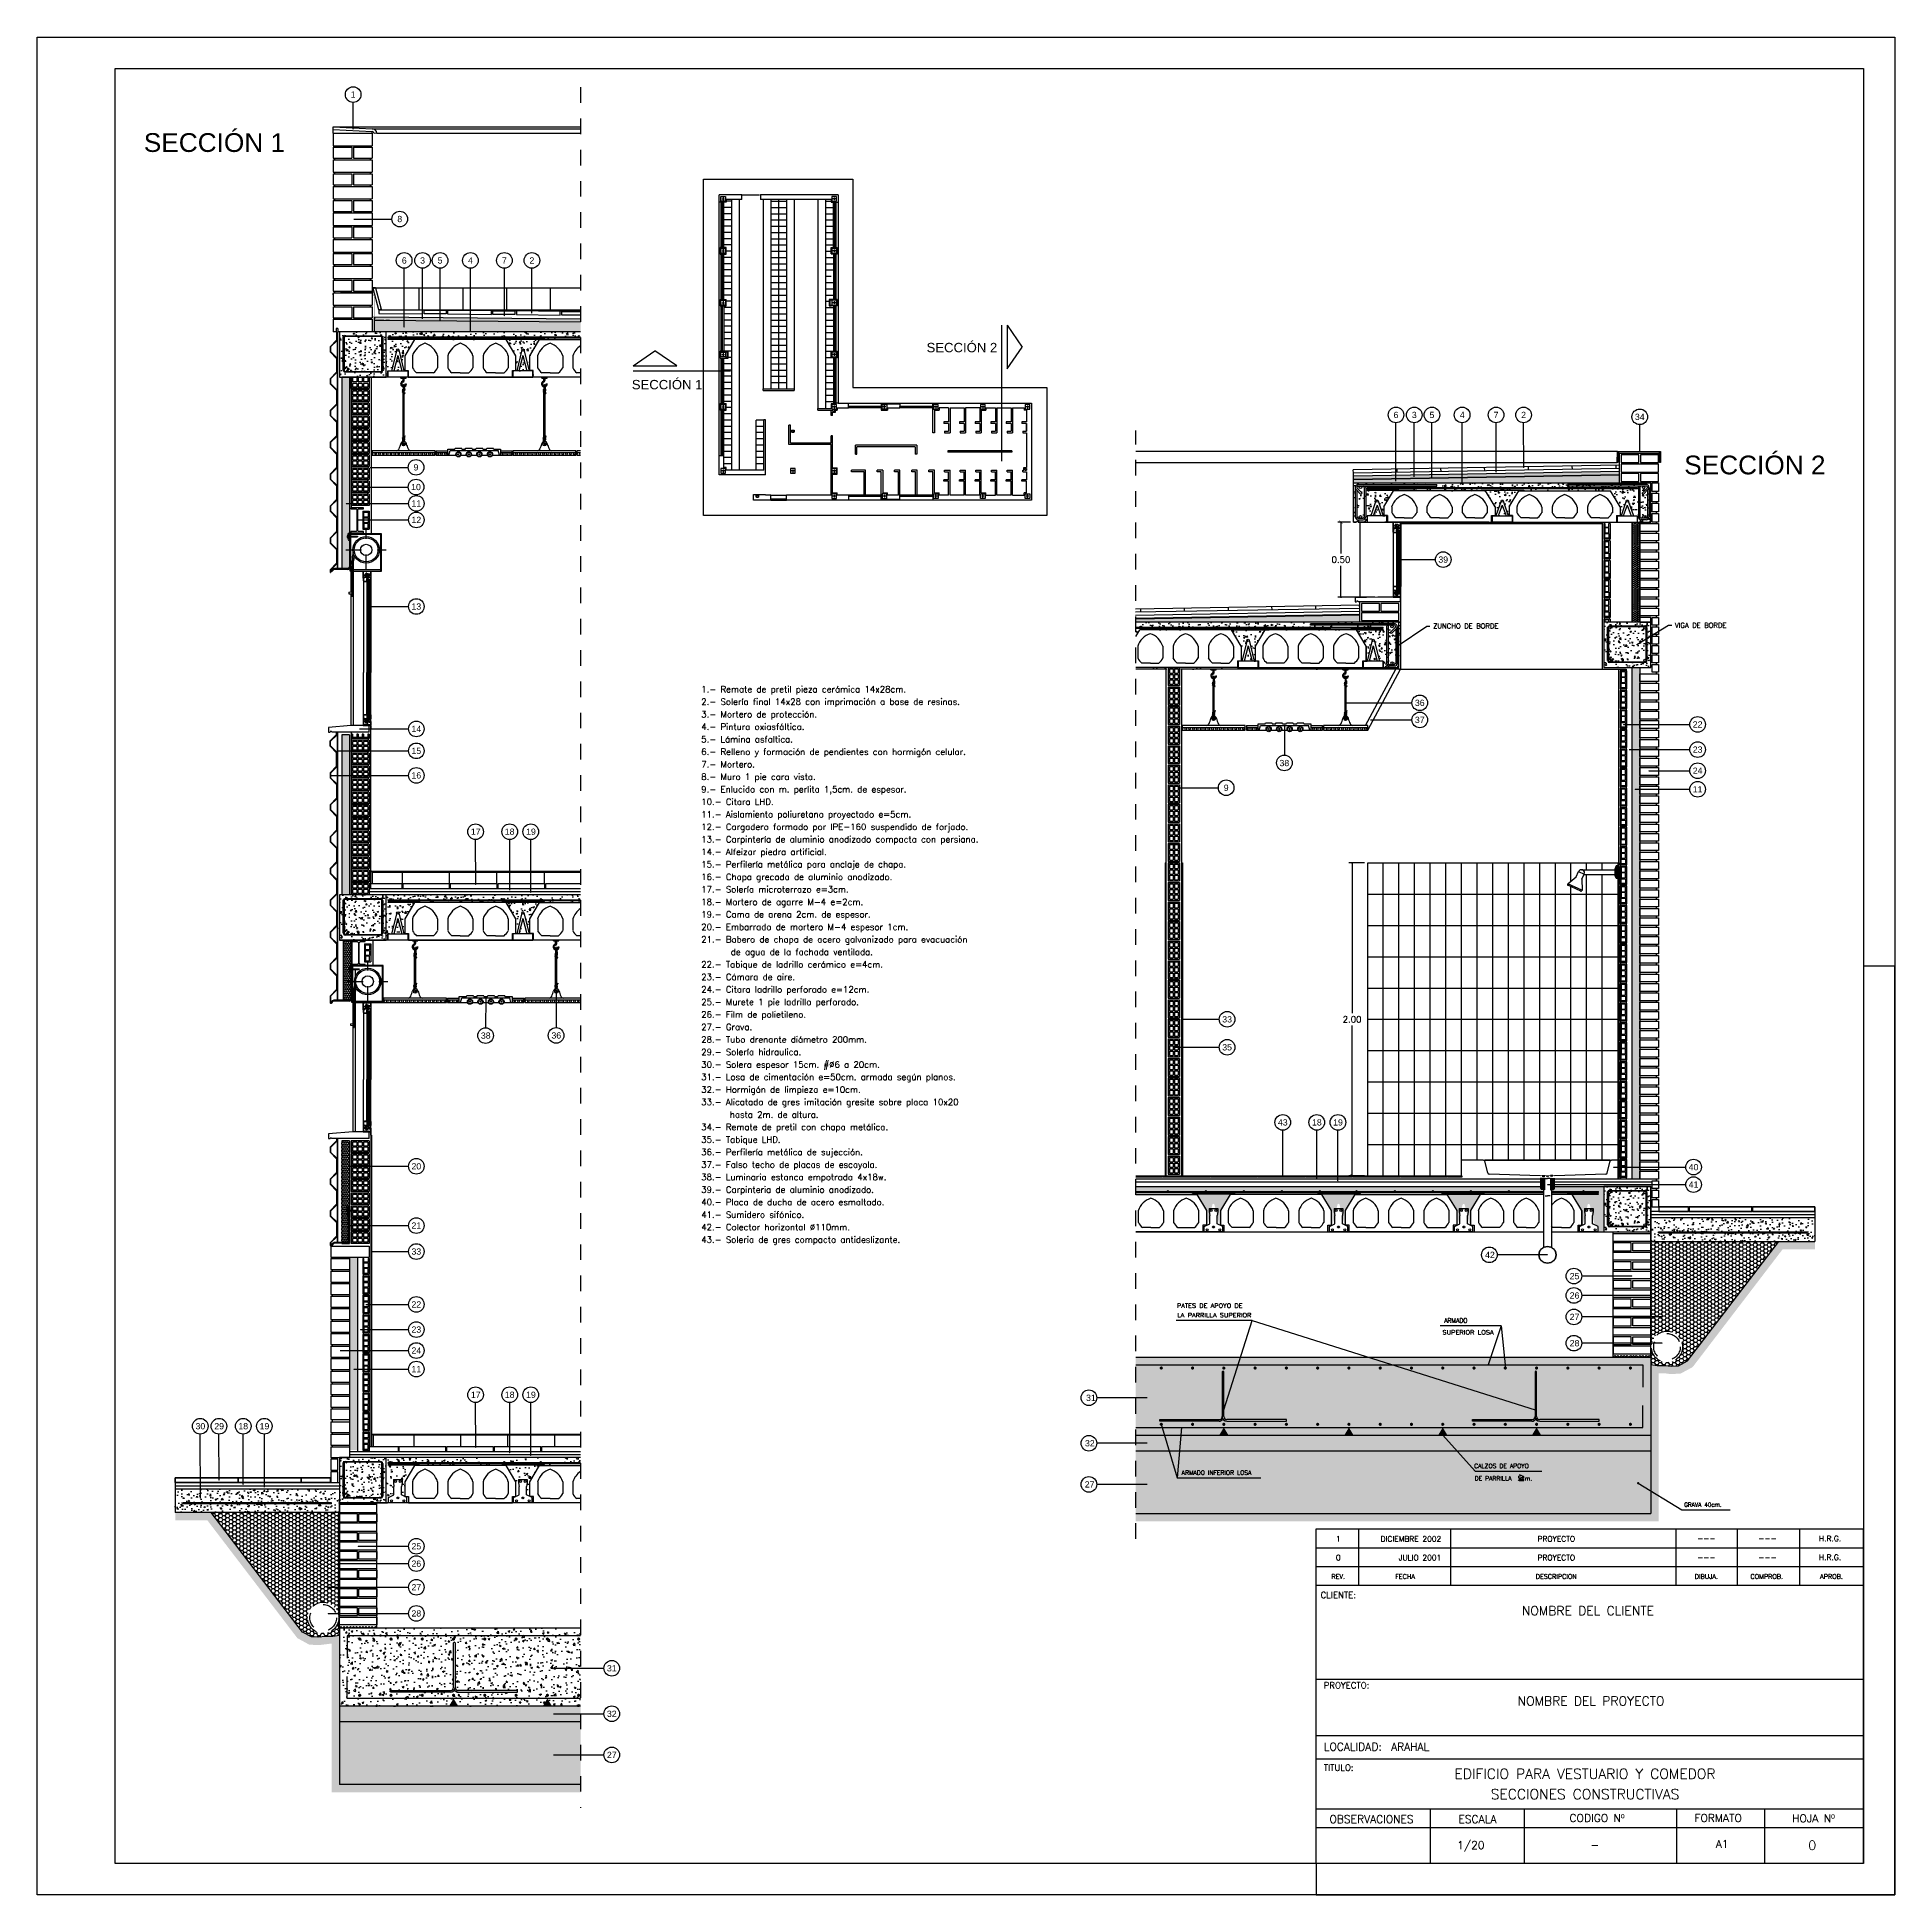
# Model space of a CAD drawing. Header units: millimetres. Extents: x 329.7 to 341.5, y 196.8 to 208.7.
import ezdxf
from ezdxf.enums import TextEntityAlignment as Align

# ---------------------------------------------------------------- set-up
doc = ezdxf.new("R2010")
doc.units = ezdxf.units.MM
for name, pattern in [('CYPELINEA', [0]), ('TRAZO_Y_PUNTO', [1, 0.5, -0.25, 0, -0.25]), ('TRAZOS', [0.75, 0.5, -0.25]), ('TRAZOS2', [9.525, 6.35, -3.175])]:
    doc.linetypes.add(name, pattern=pattern)
for name, color, linetype in [('0-CYPE1', 2, 'CYPELINEA'), ('0-CYPE2', 4, 'CYPELINEA'), ('0-CYPE4', 6, 'CYPELINEA'), ('001', 9, 'Continuous'), ('01', 9, 'Continuous'), ('013', 1, 'Continuous'), ('015', 1, 'Continuous'), ('018', 3, 'Continuous'), ('04', 7, 'Continuous'), ('07', 6, 'Continuous'), ('Albañilería', 4, 'Continuous'), ('AMARILLO', 2, 'Continuous'), ('CIANO', 4, 'Continuous'), ('COTAS', 7, 'Continuous'), ('FINA', 3, 'Continuous'), ('FINO', 9, 'Continuous'), ('FONDO', 1, 'Continuous'), ('LINEA', 3, 'Continuous'), ('MIA', 3, 'Continuous'), ('MUROS', 2, 'Continuous'), ('NTE-1', 1, 'Continuous'), ('PILARES', 2, 'Continuous'), ('PROYECCIÓN', 22, 'Continuous'), ('ROJO', 1, 'Continuous'), ('SECCION', 3, 'Continuous'), ('sombra', 9, 'Continuous'), ('VENTANAS', 9, 'Continuous')]:
    doc.layers.add(name, color=color, linetype=linetype)
doc.styles.add('romans', font='romans.shx')
doc.styles.add('ROMANT', font='ROMANT.SHX')
doc.styles.add('SMALL', font='ARIAL.TTF', dxfattribs={"height": 0.1})
doc.styles.get("Standard").update_dxf_attribs({"font": 'romans.shx'})
doc.dimstyles.new('20', dxfattribs={"dimscale": 0.02, "dimtxt": 2, "dimasz": 1, "dimexe": 1, "dimexo": 1, "dimgap": 1, "dimtad": 0, "dimtih": 1, "dimtoh": 1, "dimzin": 1, "dimdsep": 46, "dimtxsty": 'romans', "dimblk1": 'ARCHTICK', "dimblk2": 'DOTSMALL', "dimsah": 1, "dimcen": 0.5, "dimclrd": 1, "dimclre": 1, "dimclrt": 4, "dimadec": 0, "dimazin": 0, "dimtfac": 1, "dimtofl": 0, "dimtmove": 0, "dimatfit": 3, "dimldrblk": 'DOTSMALL', "dimfxl": 1, "dimtolj": 1, "dimtzin": 0, "dimarcsym": 0})
doc.dimstyles.new('ANTONIO20', dxfattribs={"dimscale": 0.02, "dimtxt": 1.6, "dimasz": 1, "dimexe": 1, "dimexo": 2, "dimgap": 1, "dimtad": 0, "dimtih": 1, "dimtoh": 1, "dimlfac": 0.4, "dimzin": 0, "dimdsep": 46, "dimtxsty": 'Standard', "dimblk": 'ARCHTICK', "dimcen": 0.5, "dimclrd": 1, "dimclre": 1, "dimclrt": 4, "dimadec": 0, "dimazin": 0, "dimtfac": 1, "dimtofl": 0, "dimtmove": 0, "dimatfit": 3, "dimldrblk": 'DOTSMALL', "dimfxl": 1, "dimtolj": 1, "dimtzin": 0, "dimarcsym": 0})
pattern_1 = [(90, (0, 0), (-0.006874075, 0.01190625), [0.0079375, -0.015875]), (210, (0, 0), (-0.00687407746, -0.01190624858), [0.0079375, -0.015875]), (150, (0, 0), (-0.01374815246, 1.42e-09), [-0.015875, 0.0079375])]
pattern_2 = [(50, (0, 0), (0.109310801, -0.009563451), [0.01143, -0.12573]), (355, (0, 0), (-0.021145696, 0.114633986), [0.009144, -0.100584]), (100.451, (0.00911, -0.0008), (0.0881655, 0.105070013), [0.009714, -0.106854]), (46.1842, (0, 0.03048), (0.162647425, -0.025225397), [0.017145, -0.188595]), (96.6356, (0.01355, 0.02838), (0.14244254, 0.148455334), [0.014571, -0.160281]), (351.184, (0, 0.03048), (0.14244276, 0.14845507), [0.013716, -0.150876]), (21, (0.01524, 0.02286), (0.090968928, -0.061359311), [0.01143, -0.12573]), (326, (0.01524, 0.02286), (0.037081217, 0.11051278), [0.009144, -0.100584]), (71.4514, (0.02282, 0.01775), (0.128049894, 0.049153715), [0.009714, -0.106854]), (37.5, (0, 0), (0.001853162, 0.0507330233), [0, -0.0993648, 0, -0.102108, 0, -0.100965]), (7.5, (0, 0), (0.0400917975, 0.060108345), [0, -0.0582168, 0, -0.0970788, 0, -0.038481]), (327.5, (-0.033985, 0), (0.081354357, -0.0034372464), [0, -0.0381, 0, -0.118872, 0, -0.157734]), (317.5, (-0.049225, 0), (0.088877509, 0.015255895), [0, -0.04953, 0, -0.0789432, 0, -0.112014])]
pattern_3 = [(50, (-466.01069, -634.69205), (0.086071222, -0.007530256), [0.009, -0.099]), (355, (-466.01069, -634.69205), (-0.01665016, 0.090263056), [0.0072, -0.0792]), (100.4514, (-466.00352, -634.69268), (0.069421126, 0.082732745), [0.007648823, -0.0841370534]), (46.1842, (-466.01069, -634.66805), (0.128068926, -0.019862282), [0.0135, -0.1485]), (96.6356, (-466.00002, -634.6697), (0.112159525, 0.116894145), [0.011473235, -0.12620556]), (351.1842, (-466.01069, -634.66805), (0.112159433, 0.116894232), [0.0108, -0.1188]), (21, (-465.99869, -634.67405), (0.0716288463, -0.048314267), [0.009, -0.099]), (326, (-465.99869, -634.67405), (0.02919784, 0.0870180054), [0.0072, -0.0792]), (71.4514, (-465.99272, -634.67808), (0.1008267154, 0.0387036596), [0.007648823, -0.0841370534]), (37.5, (-466.01069, -634.69205), (0.0014591826, 0.0399472625), [0, -0.07824, 0, -0.0804, 0, -0.0795]), (7.5, (-466.01069, -634.69205), (0.0315683445, 0.0473294054), [0, -0.04584, 0, -0.07644, 0, -0.0303]), (327.5, (-466.03745, -634.69205), (0.0640586923, -0.0027065846), [0, -0.03, 0, -0.0936, 0, -0.1242]), (317.5, (-466.04945, -634.69205), (0.0699823403, 0.012012598), [0, -0.039, 0, -0.06216, 0, -0.0882])]
pattern_4 = [(0, (-466.010691, -634.69205), (0.0225, 0.012990381), [0.015, -0.03]), (120, (-466.010691, -634.69205), (-0.02249999995, 0.01299038109), [0.015, -0.03]), (60, (-466.010691, -634.69205), (5e-11, 0.02598076209), [-0.03, 0.015])]

msp = doc.modelspace()

# ---------------------------------------------------------------- texts
at = {"color": 7, "style": 'romans'}
for s, height, p in [('1', 0.035, (337.977, 199.055)), ('PROYECTO', 0.035, (339.371, 199.055)), ('---', 0.035, (340.331, 199.057)), ('---', 0.035, (340.722, 199.057)), ('H.R.G.', 0.035, (341.122, 199.057)), ('0', 0.035, (337.977, 198.935)), ('PROYECTO', 0.035, (339.371, 198.935)), ('---', 0.035, (340.331, 198.937)), ('---', 0.035, (340.722, 198.937)), ('H.R.G.', 0.035, (341.122, 198.937)), ('REV.', 0.03, (337.977, 198.817)), ('FECHA', 0.03, (338.404, 198.817)), ('DESCRIPCION', 0.03, (339.371, 198.817)), ('DIBUJA.', 0.03, (340.331, 198.817)), ('COMPROB.', 0.03, (340.717, 198.817)), ('APROB.', 0.03, (341.131, 198.817)), ('OBSERVACIONES', 0.05, (338.19, 197.255)), ('ESCALA', 0.05, (338.867, 197.255)), ('CODIGO Nº', 0.05, (339.632, 197.262)), ('FORMATO', 0.05, (340.406, 197.262)), ('HOJA Nº', 0.05, (341.016, 197.26))]:
    msp.add_text(s, height=height, dxfattribs=at).set_placement(p, align=Align.CENTER)
for s, p in [('DICIEMBRE 2002', (338.635, 199.055)), ('JULIO 2001', (338.635, 198.935))]:
    msp.add_text(s, height=0.035, dxfattribs=at).set_placement(p, align=Align.RIGHT)
for s, height, p in [('CLIENTE:', 0.04, (337.864, 198.693)), ('PROYECTO:', 0.04, (337.884, 198.116)), ('LOCALIDAD:', 0.05, (337.884, 197.718)), ('TITULO:', 0.04, (337.884, 197.59))]:
    msp.add_text(s, height=height, dxfattribs=at).set_placement(p)
at = {"color": 2, "style": 'ROMANT'}
for s, p in [('NOMBRE DEL CLIENTE', (339.573, 198.584)), ('NOMBRE DEL PROYECTO', (339.593, 198.007))]:
    msp.add_text(s, height=0.058, dxfattribs=at).set_placement(p, align=Align.CENTER)
at = {"style": 'romans'}
for s, height, p in [('ARAHAL', 0.05, (338.315, 197.718)), ('A1', 0.05, (340.391, 197.096)), ('0', 0.06, (340.982, 197.083))]:
    msp.add_text(s, height=height, dxfattribs=at).set_placement(p)
for s, height, p in [('EDIFICIO PARA VESTUARIO Y COMEDOR', 0.065, (339.555, 197.537)), ('SECCIONES CONSTRUCTIVAS', 0.065, (339.555, 197.407)), ('1/20', 0.05, (338.825, 197.089)), ('-', 0.05, (339.617, 197.09))]:
    msp.add_text(s, height=height, dxfattribs=at).set_placement(p, align=Align.CENTER)
at = {"layer": '0-CYPE2'}
for s, width, p, p2 in [('PATES DE APOYO DE', 0.982746, (336.945, 200.551), (337.365, 200.551)), ('LA PARRILLA SUPERIOR', 1.013546, (336.947, 200.49), (337.421, 200.49)), ('SUPERIOR LOSA', 1.028086, (338.643, 200.38), (338.971, 200.38))]:
    msp.add_text(s, height=0.02666, dxfattribs=dict(at, width=width)).set_placement(p, p2, align=Align.FIT)
for s, height, p in [('ARMADO', 0.028, (338.654, 200.455)), ('ARMADO INFERIOR LOSA', 0.028, (336.975, 199.482)), ('CALZOS DE APOYO', 0.028, (338.846, 199.525)), ('DE PARRILLA  5cm.', 0.028, (338.849, 199.445)), ('GRAVA 40cm.', 0.02666, (340.189, 199.278))]:
    msp.add_text(s, height=height, dxfattribs=at).set_placement(p)
at = {"layer": '018', "ltscale": 1.5}
for s, p in [('1.- Remate de pretil pieza cerámica 14x28cm.', (333.903, 204.486)), ('2.- Solería final 14x28 con imprimación a base de resinas.', (333.903, 204.406)), ('3.- Mortero de protección.', (333.903, 204.326)), ('4.- Pintura oxiasfáltica.', (333.903, 204.246)), ('5.- Lámina asfaltica.', (333.903, 204.166)), ('6.- Relleno y formación de pendientes con hormigón celular.', (333.903, 204.086)), ('7.- Mortero.', (333.903, 204.006)), ('8.- Muro 1 pie cara vista.', (333.903, 203.926)), ('9.- Enlucido con m. perlita 1,5cm. de espesor.', (333.903, 203.846)), ('10.- Citara LHD.', (333.903, 203.766)), ('11.- Aislamiento poliuretano proyectado e=5cm.', (333.903, 203.686)), ('12.- Cargadero formado por IPE-160 suspendido de forjado.', (333.903, 203.606)), ('13.- Carpintería de aluminio anodizado compacta con persiana.', (333.903, 203.526)), ('14.- Alfeizar piedra artificial.', (333.903, 203.446)), ('15.- Perfilería metálica para anclaje de chapa.', (333.903, 203.366)), ('16.- Chapa grecada de aluminio anodizado.', (333.903, 203.286)), ('17.- Solería microterrazo e=3cm.', (333.903, 203.206)), ('18.- Mortero de agarre M-4 e=2cm.', (333.903, 203.126)), ('19.- Cama de arena 2cm. de espesor.', (333.903, 203.046)), ('20.- Embarrado de mortero M-4 espesor 1cm.', (333.903, 202.966)), ('21.- Babero de chapa de acero galvanizado para evacuación', (333.903, 202.886)), ('de agua de la fachada ventilada.', (334.092, 202.806)), ('22.- Tabique de ladrillo cerámico e=4cm.', (333.903, 202.726)), ('23.- Cámara de aire.', (333.903, 202.646)), ('24.- Citara ladrillo perforado e=12cm.', (333.903, 202.566)), ('25.- Murete 1 pie ladrillo perforado.', (333.903, 202.486)), ('26.- Film de polietileno.', (333.903, 202.406)), ('27.- Grava.', (333.903, 202.326)), ('28.- Tubo drenante diámetro 200mm.', (333.903, 202.246)), ('29.- Solería hidraulica.', (333.903, 202.166)), ('30.- Solera espesor 15cm. #%%c6 a 20cm.', (333.903, 202.086)), ('31.- Losa de cimentación e=50cm. armada según planos.', (333.903, 202.006)), ('32.- Hormigón de limpieza e=10cm.', (333.903, 201.926)), ('33.- Alicatado de gres imitación gresite sobre placa 10x20', (333.903, 201.846)), ('34.- Remate de pretil con chapa metálica.', (333.903, 201.686)), ('hasta 2m. de altura.', (334.086, 201.766)), ('35.- Tabique LHD.', (333.903, 201.606)), ('36.- Perfilería metálica de sujección.', (333.903, 201.526)), ('37.- Falso techo de placas de escayola.', (333.903, 201.446)), ('38.- Luminaria estanca empotrada 4x18w.', (333.903, 201.366)), ('39.- Carpinteria de aluminio anodizado.', (333.903, 201.286)), ('40.- Placa de ducha de acero esmaltado.', (333.903, 201.206)), ('41.- Sumidero sifónico.', (333.903, 201.126)), ('42.- Colector horizontal %%c110mm.', (333.903, 201.046)), ('43.- Soleria de gres compacto antideslizante.', (333.903, 200.966))]:
    msp.add_text(s, height=0.04, dxfattribs=at).set_placement(p)
at = {"layer": 'CIANO', "style": 'SMALL'}
for s, height, p in [('1', 0.04, (331.677, 208.309)), ('SECCIÓN 1', 0.12, (330.79, 208.002)), ('8', 0.04, (331.975, 207.513)), ('6', 0.04, (332.004, 207.248)), ('3', 0.04, (332.121, 207.248)), ('5', 0.04, (332.233, 207.248)), ('4', 0.04, (332.427, 207.248)), ('7', 0.04, (332.644, 207.248)), ('2', 0.04, (332.82, 207.248)), ('SECCIÓN 2', 0.06, (335.57, 206.691)), ('SECCIÓN 1', 0.06, (333.685, 206.454)), ('6', 0.04, (338.346, 206.26)), ('3', 0.04, (338.463, 206.26)), ('5', 0.04, (338.576, 206.26)), ('4', 0.04, (338.77, 206.26)), ('7', 0.04, (338.986, 206.26)), ('2', 0.04, (339.162, 206.26)), ('34', 0.04, (339.905, 206.248)), ('SECCIÓN 2', 0.12, (340.641, 205.94)), ('9', 0.04, (332.079, 205.925)), ('10', 0.04, (332.079, 205.799)), ('11', 0.04, (332.081, 205.694)), ('12', 0.04, (332.081, 205.589)), ('39', 0.04, (338.648, 205.335)), ('13', 0.04, (332.081, 205.035)), ('36', 0.04, (338.498, 204.419)), ('14', 0.04, (332.081, 204.252)), ('37', 0.04, (338.498, 204.31)), ('22', 0.04, (340.275, 204.281)), ('15', 0.04, (332.081, 204.112)), ('23', 0.04, (340.275, 204.12)), ('38', 0.04, (337.632, 204.034)), ('24', 0.04, (340.275, 203.985)), ('16', 0.04, (332.081, 203.955)), ('9', 0.04, (337.26, 203.876)), ('11', 0.04, (340.275, 203.866)), ('17', 0.04, (332.461, 203.595)), ('18', 0.04, (332.678, 203.595)), ('19', 0.04, (332.814, 203.595)), ('33', 0.04, (337.266, 202.395)), ('38', 0.04, (332.525, 202.291)), ('36', 0.04, (332.976, 202.292)), ('35', 0.04, (337.266, 202.216)), ('43', 0.04, (337.622, 201.736)), ('18', 0.04, (337.84, 201.736)), ('19', 0.04, (337.975, 201.736)), ('20', 0.04, (332.081, 201.455)), ('40', 0.04, (340.249, 201.45)), ('41', 0.04, (340.249, 201.338)), ('21', 0.04, (332.081, 201.076)), ('33', 0.04, (332.081, 200.91)), ('42', 0.04, (338.947, 200.889)), ('25', 0.04, (339.488, 200.753)), ('22', 0.04, (332.081, 200.572)), ('26', 0.04, (339.488, 200.629)), ('23', 0.04, (332.081, 200.411)), ('27', 0.04, (339.488, 200.492)), ('24', 0.04, (332.081, 200.277)), ('28', 0.04, (339.488, 200.324)), ('11', 0.04, (332.081, 200.158)), ('17', 0.04, (332.461, 199.994)), ('18', 0.04, (332.678, 199.994)), ('19', 0.04, (332.814, 199.994)), ('31', 0.04, (336.395, 199.975)), ('30', 0.04, (330.7, 199.793)), ('29', 0.04, (330.82, 199.793)), ('18', 0.04, (330.974, 199.793)), ('19', 0.04, (331.11, 199.793)), ('32', 0.04, (336.388, 199.684)), ('27', 0.04, (336.387, 199.421)), ('25', 0.04, (332.081, 199.025)), ('26', 0.04, (332.081, 198.914)), ('27', 0.04, (332.081, 198.763)), ('28', 0.04, (332.081, 198.596)), ('31', 0.04, (333.331, 198.245)), ('32', 0.04, (333.331, 197.954)), ('27', 0.04, (333.331, 197.691))]:
    msp.add_text(s, height=height, dxfattribs=at).set_placement(p, align=Align.MIDDLE_CENTER)
at = {"layer": 'COTAS', "color": 4, "linetype": 'Continuous', "ltscale": 0.07, "char_height": 0.032, "attachment_point": 1}
for s, insert in [('\\A1;VIGA DE BORDE', (340.129, 204.931)), ('\\A1;ZUNCHO DE BORDE', (338.583, 204.926))]:
    msp.add_mtext(s, dxfattribs=dict(at, insert=insert))

# ---------------------------------------------------------------- blocks, each defined once
blk = doc.blocks.new('tab')
at = {"layer": 'FINA'}
for p, q in [((-0.02, 0.115), (-0.02, 0)), ((-0.02, 0.115), (0.02, 0.115)), ((-0.02, 0), (0.02, 0)), ((0.02, 0.115), (0.02, 0))]:
    blk.add_line(p, q, dxfattribs=at)
for points in [[(0.013, 0.109), (0.013, 0.078), (-0.013, 0.078), (-0.013, 0.109)], [(0.013, 0.073), (0.013, 0.042), (-0.013, 0.042), (-0.013, 0.073)], [(0.013, 0.006), (0.013, 0.036), (-0.013, 0.036), (-0.013, 0.006)]]:
    blk.add_lwpolyline(points, close=True, dxfattribs=at)
blk = doc.blocks.new('A$C4E683B10')
at = {"layer": 'FINA'}
blk.add_blockref('tab', (0.02, 0), dxfattribs=at)
blk = doc.blocks.new('A$C1B2D5824')
at = {"layer": 'MIA'}
for p, q in [((0.11, 0.07), (0, 0.07)), ((0, 0.07), (0, 0)), ((0.008, 0.062), (0.008, 0.039)), ((0.034, 0.062), (0.008, 0.062)), ((0.034, 0.039), (0.008, 0.039)), ((0.008, 0.031), (0.008, 0.008)), ((0.034, 0.031), (0.008, 0.031)), ((0.034, 0.008), (0.008, 0.008)), ((0.034, 0.062), (0.034, 0.039)), ((0.034, 0.031), (0.034, 0.008)), ((0.068, 0.062), (0.042, 0.062)), ((0.042, 0.062), (0.042, 0.039)), ((0.068, 0.039), (0.042, 0.039)), ((0.042, 0.031), (0.042, 0.008)), ((0.068, 0.031), (0.042, 0.031)), ((0.068, 0.008), (0.042, 0.008)), ((0.068, 0.062), (0.068, 0.039)), ((0.068, 0.031), (0.068, 0.008)), ((0.102, 0.062), (0.076, 0.062)), ((0.076, 0.062), (0.076, 0.039)), ((0.102, 0.039), (0.076, 0.039)), ((0.102, 0.031), (0.076, 0.031)), ((0.076, 0.031), (0.076, 0.008)), ((0.102, 0.008), (0.076, 0.008)), ((0.102, 0.062), (0.102, 0.039)), ((0.102, 0.031), (0.102, 0.008)), ((0.11, 0.07), (0.11, 0)), ((0.11, 0), (0, 0))]:
    blk.add_line(p, q, dxfattribs=at)
blk = doc.blocks.new('A$C39042783')
at = {"layer": '018', "linetype": 'Continuous', "ltscale": 0.07}
for p, q in [((0, 0), (0, 0.065)), ((0.008, 0.065), (0, 0.065)), ((0.008, 0.065), (0.008, 0.041)), ((0.044, 0.065), (0.036, 0.065)), ((0.036, 0.065), (0.036, 0.041)), ((0.044, 0.065), (0.044, 0.041)), ((0.079, 0.065), (0.071, 0.065)), ((0.071, 0.065), (0.071, 0.041)), ((0.079, 0.065), (0.079, 0.041)), ((0.115, 0.065), (0.107, 0.065)), ((0.107, 0.065), (0.107, 0.041)), ((0.115, 0.065), (0.115, 0))]:
    blk.add_line(p, q, dxfattribs=at)
at = {"layer": 'MIA'}
for p, q in [((0.036, 0.041), (0.008, 0.041)), ((0.036, 0.032), (0.008, 0.032)), ((0.008, 0.032), (0.008, 0.008)), ((0.036, 0.008), (0.008, 0.008)), ((0.036, 0.032), (0.036, 0.008)), ((0.071, 0.041), (0.044, 0.041)), ((0.071, 0.032), (0.044, 0.032)), ((0.044, 0.032), (0.044, 0.008)), ((0.071, 0.008), (0.044, 0.008)), ((0.071, 0.032), (0.071, 0.008)), ((0.107, 0.041), (0.079, 0.041)), ((0.079, 0.032), (0.079, 0.008)), ((0.107, 0.032), (0.079, 0.032)), ((0.107, 0.008), (0.079, 0.008)), ((0.107, 0.032), (0.107, 0.008)), ((0.115, 0), (0, 0))]:
    blk.add_line(p, q, dxfattribs=at)
blk = doc.blocks.new('A$C29EC3EB1')
at = {"layer": 'MIA'}
for p, q in [((0, 0.029), (0, 0)), ((0.008, 0.029), (0, 0.029)), ((0.008, 0.029), (0.008, 0.008)), ((0.036, 0.008), (0.008, 0.008)), ((0.044, 0.029), (0.036, 0.029)), ((0.036, 0.029), (0.036, 0.008)), ((0.044, 0.029), (0.044, 0.008)), ((0.071, 0.008), (0.044, 0.008)), ((0.079, 0.029), (0.071, 0.029)), ((0.071, 0.029), (0.071, 0.008)), ((0.079, 0.029), (0.079, 0.008)), ((0.107, 0.008), (0.079, 0.008)), ((0.107, 0.029), (0.107, 0.008)), ((0.115, 0.029), (0.107, 0.029)), ((0.115, 0.029), (0.115, 0)), ((0.115, 0), (0, 0))]:
    blk.add_line(p, q, dxfattribs=at)
blk = doc.blocks.new('_DOTSMALL')
at = {"color": 0, "linetype": 'ByBlock', "const_width": 0.5}
blk.add_lwpolyline([(-0.0625, 0, 1), (0.0625, 0, 1)], format="xyb", close=True, dxfattribs=at)
blk = doc.blocks.new('A$C4C2F35BB')
at = {"layer": 'FONDO'}
for p, q in [((0.007, 0.028), (0.082, 0.028)), ((0.007, 0.028), (0.007, 0)), ((0.007, 0.017), (0.082, 0.017)), ((0.01, 0.017), (0.014, 0)), ((0.024, 0.017), (0.02, 0)), ((0.034, 0.017), (0.038, 0)), ((0.049, 0.017), (0.045, 0)), ((0.059, 0.017), (0.063, 0)), ((0.073, 0.017), (0.069, 0)), ((0.082, 0.039), (0.127, 0.039)), ((0.082, 0), (0.082, 0.039)), ((0.089, 0), (0.097, 0.03)), ((0.097, 0.03), (0.405, 0.03)), ((0.116, 0), (0.134, 0)), ((0.127, 0.039), (0.129, 0.046)), ((0.129, 0.046), (0.17, 0.046)), ((0.156, 0.006), (0.143, 0.006)), ((0.15, 0.012), (0.15, 0)), ((0.165, 0), (0.202, 0)), ((0.172, 0.039), (0.17, 0.046)), ((0.172, 0.039), (0.195, 0.039)), ((0.195, 0.039), (0.196, 0.046)), ((0.196, 0.046), (0.237, 0.046)), ((0.223, 0.006), (0.211, 0.006)), ((0.217, 0.012), (0.217, 0)), ((0.232, 0), (0.269, 0)), ((0.239, 0.039), (0.237, 0.046)), ((0.239, 0.039), (0.262, 0.039)), ((0.262, 0.039), (0.264, 0.046)), ((0.264, 0.046), (0.305, 0.046)), ((0.29, 0.006), (0.278, 0.006)), ((0.284, 0.012), (0.284, 0)), ((0.3, 0), (0.336, 0)), ((0.307, 0.039), (0.305, 0.046)), ((0.307, 0.039), (0.329, 0.039)), ((0.329, 0.039), (0.331, 0.046)), ((0.331, 0.046), (0.372, 0.046)), ((0.358, 0.006), (0.345, 0.006)), ((0.352, 0.012), (0.352, 0)), ((0.374, 0.039), (0.372, 0.046)), ((0.374, 0.039), (0.419, 0.039)), ((0.412, 0), (0.405, 0.03)), ((0.419, 0.039), (0.419, 0)), ((0.419, 0.028), (0.494, 0.028)), ((0.419, 0.017), (0.494, 0.017)), ((0.428, 0.017), (0.432, 0)), ((0.442, 0.017), (0.438, 0)), ((0.452, 0.017), (0.456, 0)), ((0.467, 0.017), (0.463, 0)), ((0.477, 0.017), (0.481, 0)), ((0.491, 0.017), (0.487, 0)), ((0.494, 0), (0.494, 0.028)), ((0.007, 0), (0.116, 0)), ((0.367, 0), (0.494, 0))]:
    blk.add_line(p, q, dxfattribs=at)
for centre, radius in [((0.15, 0.006), 0.0165), ((0.15, 0.006), 0.0135), ((0.217, 0.006), 0.0165), ((0.217, 0.006), 0.0135), ((0.284, 0.006), 0.0165), ((0.284, 0.006), 0.0135), ((0.352, 0.006), 0.0165), ((0.352, 0.006), 0.0135)]:
    blk.add_circle(centre, radius, dxfattribs=at)
blk = doc.blocks.new('A$C32927E2D')
at = {"layer": 'sombra', "linetype": 'Continuous', "ltscale": 0.07}
h = blk.add_hatch(dxfattribs=at)
h.set_pattern_fill('AR-CONC', color=256, scale=0.012, style=0)
h.set_pattern_definition([(50, (-805.6852, -839.337434), (0.086071222, -0.007530256), [0.009, -0.099]), (355, (-805.6852, -839.33743), (-0.01665016, 0.090263056), [0.0072, -0.0792]), (100.4514, (-805.678026, -839.33806), (0.069421126, 0.082732745), [0.007648823, -0.0841370534]), (46.1842, (-805.6852, -839.31343), (0.128068926, -0.019862282), [0.0135, -0.1485]), (96.6356, (-805.67453, -839.31509), (0.112159525, 0.116894145), [0.011473235, -0.12620556]), (351.1842, (-805.6852, -839.31343), (0.112159433, 0.116894232), [0.0108, -0.1188]), (21, (-805.6732, -839.319434), (0.0716288463, -0.048314267), [0.009, -0.099]), (326, (-805.6732, -839.31943), (0.02919784, 0.0870180054), [0.0072, -0.0792]), (71.4514, (-805.66723, -839.32346), (0.1008267154, 0.0387036596), [0.007648823, -0.0841370534]), (37.5, (-805.685198, -839.337434), (0.0014591826, 0.0399472625), [0, -0.07824, 0, -0.0804, 0, -0.0795]), (7.5, (-805.6852, -839.337434), (0.0315683445, 0.0473294054), [0, -0.04584, 0, -0.07644, 0, -0.0303]), (327.5, (-805.711958, -839.337434), (0.0640586923, -0.0027065846), [0, -0.03, 0, -0.0936, 0, -0.1242]), (317.5, (-805.72396, -839.337434), (0.0699823403, 0.012012598), [0, -0.039, 0, -0.06216, 0, -0.0882])])
h.paths.add_polyline_path([(0.3, 0.29), (0, 0.29), (0, 0), (0.3, 0)])
h.paths.add_polyline_path([(0.03, 0.055), (0.03, 0.055, 0.017869), (0.03, 0.055)], flags=16)
h.paths.add_polyline_path([(0.03, 0.252, -1), (0.046, 0.252, -1)], flags=16)
h.paths.add_polyline_path([(0.256, 0.252, -1), (0.272, 0.252, -1)], flags=16)
h.paths.add_polyline_path([(0.045, 0.044, -1), (0.03, 0.044, -1)], flags=16)
h.paths.add_polyline_path([(0.271, 0.044, -1), (0.256, 0.044, -1)], flags=16)
at = {"layer": '013', "linetype": 'Continuous', "ltscale": 0.07}
blk.add_line((0.025, 0.252), (0.025, 0.258), dxfattribs=at)
at = {"layer": 'AMARILLO'}
for p, q in [((0.025, 0.044), (0.025, 0.252)), ((0.038, 0.265), (0.264, 0.265)), ((0.277, 0.252), (0.277, 0.044)), ((0.03, 0.055), (0.046, 0.068)), ((0.264, 0.031), (0.038, 0.031))]:
    blk.add_line(p, q, dxfattribs=at)
blk.add_lwpolyline([(0, 0), (0.3, 0), (0.3, 0.29), (0, 0.29)], close=True, dxfattribs=at)
blk.add_lwpolyline([(0.03, 0.055), (0.046, 0.068), (0.049, 0.064), (0.032, 0.05, 0.67615), (0.038, 0.036), (0.264, 0.036, 0.414214), (0.272, 0.044), (0.272, 0.252, 0.414214), (0.264, 0.26), (0.038, 0.26, 0.414214), (0.03, 0.252)], format="xyb", close=True, dxfattribs=at)
blk.add_lwpolyline([(0.041, 0.036), (0.058, 0.056), (0.062, 0.053), (0.048, 0.036)], dxfattribs=at)
for centre, start, end in [((0.038, 0.252), 90, 180), ((0.264, 0.252), 0, 90), ((0.038, 0.044), 127.7361, 270), ((0.264, 0.044), 270, 360)]:
    blk.add_arc(centre, 0.013, start, end, dxfattribs=at)
blk = doc.blocks.new('IPE160')
blk.add_lwpolyline([(-41, 80), (-41, 73), (-11, 73, -0.414214), (-2, 64), (-2, -64, -0.414214), (-11, -73), (-41, -73), (-41, -80), (41, -80), (41, -73), (12, -73, -0.414214), (3, -64), (3, 64, -0.414214), (12, 73), (41, 73), (41, 80)], format="xyb", close=True)
blk = doc.blocks.new('A$C1B154BCF')
at = {"layer": '001'}
h = blk.add_hatch(dxfattribs=at)
h.set_pattern_fill('AR-CONC', color=256, scale=0.0005, style=0)
h.set_pattern_definition([(50, (-331.88904, -202.90195), (0.091092334, -0.007969543), [0.009525, -0.104775]), (355, (-331.88904, -202.90195), (-0.017621413, 0.095528321), [0.00762, -0.08382]), (100.451, (-331.88145, -202.90262), (0.07347125, 0.087558344), [0.008095, -0.089045]), (46.1842, (-331.88904, -202.87655), (0.13553952, -0.021021164), [0.0142875, -0.1571625]), (96.6356, (-331.87775, -202.8783), (0.118702117, 0.12371278), [0.0121425, -0.1335675]), (351.184, (-331.88904, -202.87655), (0.118702303, 0.12371256), [0.01143, -0.12573]), (21, (-331.87634, -202.8829), (0.07580744, -0.051132759), [0.009525, -0.104775]), (326, (-331.87634, -202.8829), (0.030901014, 0.092093983), [0.00762, -0.08382]), (71.4514, (-331.870024, -202.88716), (0.106708245, 0.040961429), [0.008095, -0.089045]), (37.5, (-331.889042, -202.901953), (0.0015443016, 0.0422775194), [0, -0.082804, 0, -0.08509, 0, -0.0841375]), (7.5, (-331.88904, -202.901953), (0.033409831, 0.0500902874), [0, -0.048514, 0, -0.080899, 0, -0.0320675]), (327.5, (-331.917363, -202.901953), (0.0677952976, -0.002864372), [0, -0.03175, 0, -0.09906, 0, -0.131445]), (317.5, (-331.93006, -202.90195), (0.074064591, 0.0127132455), [0, -0.041275, 0, -0.065786, 0, -0.093345])])
h.paths.add_polyline_path([(0.18, 0.241), (0.011, 0.241), (0.011, 0.244), (0.066, 0.244, -0.300077), (0.064, 0.247, -1), (0.071, 0.247, -0.300077), (0.069, 0.244), (0.078, 0.244, -0.300077), (0.076, 0.247, -1), (0.083, 0.247, -0.300077), (0.081, 0.244), (0.212, 0.244), (0.212, 0.24), (0.739, 0.24), (0.739, 0.244), (0.866, 0.244, -0.300077), (0.864, 0.247, -1), (0.871, 0.247, -0.300077), (0.869, 0.244), (0.878, 0.244, -0.300077), (0.876, 0.247, -1), (0.883, 0.247, -0.300077), (0.881, 0.244), (1.012, 0.244), (1.012, 0.24), (1.242, 0.24), (1.242, 0.252), (0.011, 0.252), (0.011, 0.258), (1.242, 0.258), (1.242, 0.29), (0, 0.29), (0, 0), (0.01, 0), (0.01, 0.04), (0.034, 0.04), (0.067, 0.175, -0.81661), (0.08, 0.175), (0.113, 0.04), (0.137, 0.04), (0.137, 0), (0.14, 0), (0.14, 0.042), (0.133, 0.042), (0.118, 0.042), (0.118, 0.136)])
h.paths.add_polyline_path([(0.021, 0.262, -1), (0.027, 0.262, -1)], flags=16)
h.paths.add_polyline_path([(0.27, 0.262, -1), (0.264, 0.262, -1)], flags=16)
h.paths.add_polyline_path([(0.513, 0.262, -1), (0.507, 0.262, -1)], flags=16)
h.paths.add_polyline_path([(0.756, 0.262, -1), (0.75, 0.262, -1)], flags=16)
h.paths.add_polyline_path([(0.993, 0.262, -1), (0.986, 0.262, -1)], flags=16)
h.paths.add_polyline_path([(1.236, 0.262, -1), (1.229, 0.262, -1)], flags=16)
h.paths.add_polyline_path([(0.98, 0.241), (0.766, 0.241), (0.829, 0.136), (0.829, 0.042), (0.806, 0.042), (0.806, 0), (0.81, 0), (0.81, 0.04), (0.834, 0.04), (0.867, 0.175, -0.81661), (0.88, 0.175), (0.913, 0.04), (0.937, 0.04), (0.937, 0), (0.94, 0), (0.94, 0.042), (0.918, 0.042), (0.918, 0.136)], flags=17)
h.paths.add_polyline_path([(0.873, 0.138), (0.848, 0.04), (0.899, 0.04)], flags=16)
h.paths.add_polyline_path([(0.073, 0.138), (0.048, 0.04), (0.099, 0.04)], flags=17)
at = {"layer": '013'}
for p, q in [((0.011, 0.258), (1.242, 0.258)), ((0.011, 0.252), (0.011, 0.258)), ((0.011, 0.252), (1.242, 0.252)), ((0.011, 0.241), (0.011, 0.244)), ((0.011, 0.244), (0.212, 0.244)), ((0.212, 0.241), (0.011, 0.241)), ((0.212, 0.241), (0.212, 0.244)), ((0.739, 0.241), (0.739, 0.244)), ((0.739, 0.244), (1.012, 0.244)), ((1.012, 0.241), (0.739, 0.241)), ((1.012, 0.241), (1.012, 0.244)), ((0.067, 0.175), (0.034, 0.04)), ((0.073, 0.138), (0.048, 0.04)), ((0.073, 0.138), (0.099, 0.04)), ((0.08, 0.175), (0.113, 0.04)), ((0.167, 0.136), (0.167, 0.06)), ((0.328, 0.136), (0.328, 0.06)), ((0.393, 0.136), (0.393, 0.06)), ((0.554, 0.136), (0.554, 0.06)), ((0.619, 0.136), (0.619, 0.06)), ((0.779, 0.136), (0.779, 0.06)), ((0.867, 0.175), (0.834, 0.04)), ((0.873, 0.138), (0.848, 0.04)), ((0.873, 0.138), (0.899, 0.04)), ((0.88, 0.175), (0.913, 0.04)), ((0.967, 0.136), (0.967, 0.06)), ((1.128, 0.136), (1.128, 0.06)), ((1.193, 0.136), (1.193, 0.06)), ((0.473, 0.028), (0.419, 0.028)), ((0.473, 0.028), (0.528, 0.028)), ((0.699, 0.028), (0.645, 0.028)), ((0.699, 0.028), (0.753, 0.028)), ((1.048, 0.028), (0.993, 0.028)), ((1.048, 0.028), (1.102, 0.028)), ((1.242, 0.028), (1.219, 0.028))]:
    blk.add_line(p, q, dxfattribs=at)
for points in [[(0.133, 0.042), (0.14, 0.042), (0.14, 0), (0.806, 0), (0.806, 0.042), (0.829, 0.042), (0.829, 0.136), (0.767, 0.24), (0.18, 0.24), (0.118, 0.136), (0.118, 0.042), (0.14, 0.042)], [(1.242, 0), (0.94, 0), (0.94, 0.042), (0.918, 0.042), (0.918, 0.136), (0.98, 0.24), (1.242, 0.24)], [(0.302, 0.028), (0.248, 0.028), (0.193, 0.028)]]:
    blk.add_lwpolyline(points, dxfattribs=at)
for points in [[(0.137, 0.04), (0.137, 0), (0.01, 0), (0.01, 0.04), (0.01, 0), (0.01, 0.04)], [(0.81, 0.04), (0.81, 0), (0.937, 0), (0.937, 0.04), (0.937, 0), (0.937, 0.04)]]:
    blk.add_lwpolyline(points, close=True, dxfattribs=at)
for centre, radius in [((0.024, 0.262), 0.00317), ((0.067, 0.247), 0.00317), ((0.079, 0.247), 0.00317), ((0.267, 0.262), 0.00317), ((0.51, 0.262), 0.00317), ((0.753, 0.262), 0.00317), ((0.867, 0.247), 0.00317), ((0.879, 0.247), 0.00317), ((0.989, 0.262), 0.00317), ((1.232, 0.262), 0.00317), ((0.073, 0.173), 0.00703), ((0.873, 0.173), 0.00703)]:
    blk.add_circle(centre, radius, dxfattribs=at)
for centre, radius, start, end in [((0.285, 0.098), 0.124, 107.6458, 162.1197), ((0.21, 0.098), 0.124, 17.8803, 72.3542), ((0.511, 0.098), 0.124, 107.6458, 162.1197), ((0.436, 0.098), 0.124, 17.8803, 72.3542), ((0.737, 0.098), 0.124, 107.6458, 162.1197), ((0.662, 0.098), 0.124, 17.8803, 72.3542), ((1.085, 0.098), 0.124, 107.6458, 162.1197), ((1.01, 0.098), 0.124, 17.8803, 72.3542), ((1.311, 0.098), 0.124, 124.0348, 162.1197), ((0.248, 0.098), 0.0888, 205.4902, 232.4232), ((0.248, 0.098), 0.0888, 307.5768, 334.5098), ((0.473, 0.098), 0.0888, 205.4902, 232.4232), ((0.473, 0.098), 0.0888, 307.5768, 334.5098), ((0.699, 0.098), 0.0888, 205.4902, 232.4232), ((0.699, 0.098), 0.0888, 307.5768, 334.5098), ((1.048, 0.098), 0.0888, 205.4902, 232.4232), ((1.048, 0.098), 0.0888, 307.5768, 334.5098), ((1.273, 0.098), 0.0888, 205.4902, 232.4232)]:
    blk.add_arc(centre, radius, start, end, dxfattribs=at)
blk = doc.blocks.new('A$C58C35A27')
at = {"layer": 'MIA'}
for p, q in [((-0.037, 0.115), (0.037, 0.115)), ((-0.037, 0.115), (-0.037, 0)), ((-0.037, 0), (0.037, 0)), ((-0.028, 0.107), (-0.004, 0.107)), ((-0.028, 0.107), (-0.028, 0.079)), ((-0.028, 0.079), (-0.004, 0.079)), ((-0.028, 0.071), (-0.004, 0.071)), ((-0.028, 0.071), (-0.028, 0.044)), ((-0.028, 0.044), (-0.004, 0.044)), ((-0.028, 0.036), (-0.004, 0.036)), ((-0.028, 0.036), (-0.028, 0.008)), ((-0.028, 0.008), (-0.004, 0.008)), ((-0.004, 0.107), (-0.004, 0.079)), ((-0.004, 0.071), (-0.004, 0.044)), ((-0.004, 0.036), (-0.004, 0.008)), ((0.004, 0.107), (0.028, 0.107)), ((0.004, 0.107), (0.004, 0.079)), ((0.004, 0.079), (0.028, 0.079)), ((0.004, 0.071), (0.028, 0.071)), ((0.004, 0.071), (0.004, 0.044)), ((0.004, 0.044), (0.028, 0.044)), ((0.004, 0.036), (0.028, 0.036)), ((0.004, 0.036), (0.004, 0.008)), ((0.004, 0.008), (0.028, 0.008)), ((0.028, 0.107), (0.028, 0.079)), ((0.028, 0.071), (0.028, 0.044)), ((0.028, 0.036), (0.028, 0.008)), ((0.037, 0.115), (0.037, 0))]:
    blk.add_line(p, q, dxfattribs=at)
blk = doc.blocks.new('A$C21DD6BD1')
at = {"layer": 'NTE-1'}
for p, q in [((-0.035, 0.002), (-0.018, 0.002)), ((0.035, 0.002), (0.018, 0.002)), ((-0.035, -0.002), (-0.018, -0.002)), ((0.035, -0.002), (0.018, -0.002))]:
    blk.add_line(p, q, dxfattribs=at)
for points, const_width in [([(-0.046, 0.001), (-0.05, 0.001)], 0.00144), ([(-0.046, 0), (-0.035, 0)], 0.00412), ([(-0.018, 0), (0, 0)], 0.00412), ([(0.018, 0), (0, 0)], 0.00412), ([(0.046, 0), (0.035, 0)], 0.00412), ([(0.046, 0.001), (0.05, 0.001)], 0.00144), ([(-0.046, -0.005), (-0.043, -0.003)], 0.00144), ([(-0.006, -0.002), (-0.016, -0.002), (-0.027, -0.01), (-0.033, -0.064)], 0.000823), ([(-0.016, -0.097), (-0.016, -0.017)], 0.00144), ([(0.006, -0.002), (0.016, -0.002), (0.027, -0.01), (0.033, -0.064)], 0.000823), ([(0.016, -0.097), (0.016, -0.017)], 0.00144), ([(0.046, -0.005), (0.043, -0.003)], 0.00144)]:
    blk.add_lwpolyline(points, dxfattribs=dict(at, const_width=const_width))
at = {"layer": 'NTE-1', "const_width": 0.00144}
for points in [[(-0.016, -0.128), (-0.016, -0.097, 0.414214), (-0.023, -0.09), (-0.033, -0.09, -0.3506), (-0.046, -0.08), (-0.046, 0.002)], [(0.016, -0.128), (0.016, -0.097, -0.414214), (0.023, -0.09), (0.033, -0.09, 0.3506), (0.046, -0.08), (0.046, 0.002)]]:
    blk.add_lwpolyline(points, format="xyb", dxfattribs=at)
at = {"layer": 'NTE-1'}
for points in [[(-0.016, -0.017), (-0.046, -0.017)], [(-0.016, -0.021), (-0.046, -0.021)], [(-0.016, -0.025), (-0.046, -0.025)], [(-0.016, -0.029), (-0.046, -0.029)], [(-0.016, -0.032), (-0.046, -0.032)], [(-0.016, -0.036), (-0.046, -0.036)], [(-0.016, -0.04), (-0.046, -0.04)], [(-0.016, -0.043), (-0.046, -0.043)], [(-0.016, -0.047), (-0.046, -0.047)], [(-0.016, -0.051), (-0.046, -0.051)], [(-0.016, -0.054), (-0.046, -0.054)], [(-0.016, -0.058), (-0.046, -0.058)], [(-0.016, -0.062), (-0.046, -0.062)], [(-0.016, -0.066), (-0.046, -0.066)], [(-0.016, -0.069), (-0.046, -0.069)], [(-0.016, -0.073), (-0.046, -0.073)], [(-0.016, -0.077), (-0.046, -0.077)], [(-0.016, -0.08), (-0.046, -0.08)], [(-0.016, -0.084), (-0.044, -0.084)], [(-0.016, -0.088), (-0.041, -0.088)], [(-0.016, -0.017), (0, -0.017)], [(0.016, -0.017), (0, -0.017)], [(0.016, -0.017), (0.046, -0.017)], [(0.016, -0.021), (0.046, -0.021)], [(0.016, -0.025), (0.046, -0.025)], [(0.016, -0.029), (0.046, -0.029)], [(0.016, -0.032), (0.046, -0.032)], [(0.016, -0.036), (0.046, -0.036)], [(0.016, -0.04), (0.046, -0.04)], [(0.016, -0.043), (0.046, -0.043)], [(0.016, -0.047), (0.046, -0.047)], [(0.016, -0.051), (0.046, -0.051)], [(0.016, -0.054), (0.046, -0.054)], [(0.016, -0.058), (0.046, -0.058)], [(0.016, -0.062), (0.046, -0.062)], [(0.016, -0.066), (0.046, -0.066)], [(0.016, -0.069), (0.046, -0.069)], [(0.016, -0.073), (0.046, -0.073)], [(0.016, -0.077), (0.046, -0.077)], [(0.016, -0.08), (0.046, -0.08)], [(0.016, -0.084), (0.044, -0.084)], [(0.016, -0.088), (0.041, -0.088)], [(-0.016, -0.128), (0, -0.128)], [(0.016, -0.128), (0, -0.128)]]:
    blk.add_lwpolyline(points, dxfattribs=at)
for centre, radius, start, end in [((0, -0.002), 0.00614, 179.916, 252.1148), ((0, -0.008), 0.00189, 90, 170.9425), ((0, -0.008), 0.00189, 9.0575, 90), ((0, -0.002), 0.00614, 287.8852, 0.084)]:
    blk.add_arc(centre, radius, start, end, dxfattribs=at)
blk = doc.blocks.new('A$C79656B53')
for p, q in [((-0.028, 0.15), (-0.028, 0.129)), ((-0.028, 0.15), (0.028, 0.15)), ((-0.028, 0.129), (-0.024, 0.105)), ((0.028, 0.129), (0.024, 0.105)), ((0.028, 0.15), (0.028, 0.129)), ((-0.059, 0.035), (-0.024, 0.052)), ((-0.059, 0), (-0.059, 0.035)), ((0.059, 0), (-0.059, 0)), ((-0.024, 0.052), (-0.024, 0.105)), ((0.024, 0.052), (0.024, 0.105)), ((0.059, 0.035), (0.024, 0.052)), ((0.059, 0), (0.059, 0.035))]:
    blk.add_line(p, q)
for centre in [(-0.015, 0.138), (0.015, 0.138), (-0.04, 0.014), (0, 0.032), (0.04, 0.014)]:
    blk.add_circle(centre, 0.00616)
blk = doc.blocks.new('_ArchTick')
at = {"color": 0, "const_width": 0.15}
blk.add_lwpolyline([(-0.5, -0.5), (0.5, 0.5)], dxfattribs=at)
blk = doc.blocks.new('*D16')
at = {"layer": 'COTAS', "color": 1, "lineweight": -2}
for p, q in [((338.055, 205.575), (337.974, 205.575)), ((337.994, 205.575), (337.994, 205.375)), ((337.994, 205.095), (337.994, 205.295)), ((338.21, 205.095), (337.974, 205.095))]:
    blk.add_line(p, q, dxfattribs=at)
at = {"layer": 'Defpoints', "color": 0}
for p in [(338.075, 205.575), (337.994, 205.095), (338.23, 205.095)]:
    blk.add_point(p, dxfattribs=at)
at = {"layer": 'COTAS', "color": 1, "lineweight": -2, "xscale": 0.02, "yscale": 0.02, "zscale": 0.02}
for name, p, rotation in [('_ArchTick', (337.994, 205.575), 90), ('_DOTSMALL', (337.994, 205.095), 270)]:
    blk.add_blockref(name, p, dxfattribs=dict(at, rotation=rotation))
at = {"layer": 'COTAS', "color": 4, "insert": (337.994, 205.335), "char_height": 0.04, "attachment_point": 5, "style": 'romans'}
blk.add_mtext('\\A1;0.50', dxfattribs=at)
blk = doc.blocks.new('*D17')
at = {"layer": 'COTAS', "color": 1, "lineweight": -2}
for p, q in [((338.145, 203.395), (338.045, 203.395)), ((338.065, 203.395), (338.065, 202.435)), ((338.065, 201.395), (338.065, 202.355)), ((338.145, 201.395), (338.045, 201.395))]:
    blk.add_line(p, q, dxfattribs=at)
at = {"layer": 'Defpoints', "color": 0}
for p in [(338.065, 203.395), (338.165, 203.395), (338.165, 201.395)]:
    blk.add_point(p, dxfattribs=at)
at = {"layer": 'COTAS', "color": 1, "lineweight": -2, "xscale": 0.02, "yscale": 0.02, "zscale": 0.02}
for name, p, rotation in [('_DOTSMALL', (338.065, 203.395), 90), ('_ArchTick', (338.065, 201.395), 270)]:
    blk.add_blockref(name, p, dxfattribs=dict(at, rotation=rotation))
at = {"layer": 'COTAS', "color": 4, "insert": (338.065, 202.395), "char_height": 0.04, "attachment_point": 5, "style": 'romans'}
blk.add_mtext('\\A1;2.00', dxfattribs=at)
blk = doc.blocks.new('UPN160')
blk.add_lwpolyline([(-20, 149), (-60, 152, -0.3910213), (-65, 157), (-65, 160), (0, 160), (0, 0), (-65, 0), (-65, 3, -0.3910206), (-60, 8), (-20, 11, 0.3910206), (-10, 22), (-10, 138, 0.3910213)], format="xyb", close=True)
blk = doc.blocks.new('A$C64186889')
at = {"layer": 'PILARES', "linetype": 'Continuous', "ltscale": 0.07}
for p, q in [((0.24, 0.15), (0.06, 0.15)), ((0.15, 0.24), (0.15, 0.06))]:
    blk.add_line(p, q, dxfattribs=at)
blk.add_lwpolyline([(0, 0), (0.3, 0), (0.3, 0.3), (0, 0.3)], close=True, dxfattribs=at)

# ---------------------------------------------------------------- dimensions: what is measured, and where the dimension line sits
at = {"layer": 'COTAS'}
dim = msp.add_linear_dim(base=(337.994, 205.095), p1=(338.075, 205.575), p2=(338.23, 205.095), angle=90, text='0.50', dimstyle='20', dxfattribs=at)
dim.commit()
dim.dimension.update_dxf_attribs({"geometry": '*D16', "text_midpoint": (337.994, 205.335)})
dim = msp.add_linear_dim(base=(338.065, 203.395), p1=(338.165, 201.395), p2=(338.165, 203.395), angle=90, dimstyle='20', dxfattribs=at)
dim.commit()
dim.dimension.update_dxf_attribs({"geometry": '*D17', "text_midpoint": (338.065, 202.395)})

# ---------------------------------------------------------------- hatches: boundary and pattern name
at = {"layer": '001', "ltscale": 1.5}
h = msp.add_hatch(dxfattribs=at)
h.set_pattern_fill('AR-SAND', color=256, scale=0.006, style=0)
h.set_pattern_definition([(142.5, (332.2384305, 196.772666), (0.00037796, 0.011560943), [0, -0.00912, 0, -0.0102, 0, -0.00975]), (172.5, (332.23843, 196.772666), (-0.01061866, 0.016932876), [0, -0.00492, 0, -0.00822, 0, -0.00315]), (212.5, (332.24581, 196.772666), (-0.018684851, 3.3954e-05), [0, -0.003, 0, -0.0108, 0, -0.0141]), (222.5, (332.24581, 196.772666), (-0.01803676, 0.005266053), [0, -0.0015, 0, -0.00708, 0, -0.0081])])
h.paths.add_polyline_path([(333.127, 206.876), (333.127, 206.856), (331.809, 206.867), (331.809, 206.887)])
h = msp.add_hatch(dxfattribs=at)
h.set_pattern_fill('AR-CONC', color=256, scale=0.006, style=0)
h.set_pattern_definition([(130, (332.241814, 196.769997), (-0.04303561, -0.00376513), [0.0045, -0.0495]), (185, (332.241814, 196.769997), (0.00832508, 0.04513153), [0.0036, -0.0396]), (79.5486, (332.238228, 196.769683), (-0.03471056, 0.04136637), [0.00382441, -0.04206853]), (133.8158, (332.241814, 196.781997), (-0.06403446, -0.00993114), [0.00675, -0.07425]), (83.3644, (332.23648, 196.78117), (-0.05607976, 0.05844707), [0.0057366, -0.0631028]), (188.8158, (332.241814, 196.782), (-0.0560797, 0.0584471), [0.0054, -0.0594]), (159, (332.235814, 196.778997), (-0.03581442, -0.02415713), [0.0045, -0.0495]), (214, (332.235814, 196.778997), (-0.01459892, 0.043509), [0.0036, -0.0396]), (108.5486, (332.23283, 196.776984), (-0.05041336, 0.01935183), [0.00382441, -0.04206853]), (142.5, (332.241814, 196.769997), (-0.000729591, 0.019973631), [0, -0.03912, 0, -0.0402, 0, -0.03975]), (172.5, (332.241814, 196.769997), (-0.01578417, 0.023664703), [0, -0.02292, 0, -0.03822, 0, -0.01515]), (212.5, (332.255194, 196.769997), (-0.032029346, -0.001353292), [0, -0.015, 0, -0.0468, 0, -0.0621]), (222.5, (332.261194, 196.769997), (-0.03499117, 0.0060063), [0, -0.0195, 0, -0.03108, 0, -0.0441])])
h.paths.add_polyline_path([(331.818, 206.792), (331.813, 206.792), (331.813, 206.865), (333.131, 206.853), (333.131, 206.792)])
at = {"layer": '001'}
h = msp.add_hatch(dxfattribs=at)
h.set_pattern_fill('AR-CONC', color=256, scale=0.0002, style=0)
h.set_pattern_definition([(50, (0, 0), (0.0364369338, -0.003187817), [0.00381, -0.04191]), (355, (0, 0), (-0.0070485652, 0.0382113286), [0.003048, -0.033528]), (100.451, (0.003036, -0.000266), (0.0293885003, 0.0350233376), [0.003238, -0.035618]), (46.1842, (0, 0.01016), (0.054215808, -0.0084084656), [0.005715, -0.062865]), (96.6356, (0.00452, 0.00946), (0.047480847, 0.049485111), [0.004857, -0.053427]), (351.184, (0, 0.01016), (0.047480921, 0.0494850236), [0.004572, -0.050292]), (21, (0.00508, 0.00762), (0.030322976, -0.0204531037), [0.00381, -0.04191]), (326, (0.00508, 0.00762), (0.0123604057, 0.0368375932), [0.003048, -0.033528]), (71.4514, (0.007607, 0.005916), (0.042683298, 0.0163845715), [0.003238, -0.035618]), (37.5, (0, 0), (0.00061772065, 0.01691100777), [0, -0.0331216, 0, -0.034036, 0, -0.033655]), (7.5, (0, 0), (0.0133639325, 0.020036115), [0, -0.0194056, 0, -0.0323596, 0, -0.012827]), (327.5, (-0.011328, 0), (0.02711811903, -0.0011457488), [0, -0.0127, 0, -0.039624, 0, -0.052578]), (317.5, (-0.016408, 0), (0.0296258363, 0.0050852982), [0, -0.01651, 0, -0.0263144, 0, -0.037338])])
h.paths.add_polyline_path([(339.775, 205.875), (338.075, 205.845), (338.075, 205.825), (339.775, 205.825)])
h = msp.add_hatch(dxfattribs=at)
h.set_pattern_fill('AR-CONC', color=256, scale=0.0005, style=0)
h.set_pattern_definition([(50, (0, 0), (0.091092334, -0.007969543), [0.009525, -0.104775]), (355, (0, 0), (-0.017621413, 0.095528321), [0.00762, -0.08382]), (100.451, (0.00759, -0.00066), (0.07347125, 0.087558344), [0.008095, -0.089045]), (46.1842, (0, 0.0254), (0.13553952, -0.021021164), [0.0142875, -0.1571625]), (96.6356, (0.0113, 0.02365), (0.118702117, 0.12371278), [0.0121425, -0.1335675]), (351.184, (0, 0.0254), (0.118702303, 0.12371256), [0.01143, -0.12573]), (21, (0.0127, 0.01905), (0.07580744, -0.051132759), [0.009525, -0.104775]), (326, (0.0127, 0.01905), (0.030901014, 0.092093983), [0.00762, -0.08382]), (71.4514, (0.01902, 0.01479), (0.106708245, 0.040961429), [0.008095, -0.089045]), (37.5, (0, 0), (0.0015443016, 0.0422775194), [0, -0.082804, 0, -0.08509, 0, -0.0841375]), (7.5, (0, 0), (0.033409831, 0.0500902874), [0, -0.048514, 0, -0.080899, 0, -0.0320675]), (327.5, (-0.02832, 0), (0.0677952976, -0.002864372), [0, -0.03175, 0, -0.09906, 0, -0.131445]), (317.5, (-0.04102, 0), (0.074064591, 0.0127132455), [0, -0.041275, 0, -0.065786, 0, -0.093345])])
h.paths.add_polyline_path([(332.07, 203.143), (331.9, 203.143), (331.9, 203.146), (331.955, 203.146, -0.300077), (331.953, 203.149, -1), (331.96, 203.149, -0.300077), (331.958, 203.146), (331.967, 203.146, -0.300077), (331.965, 203.149, -1), (331.972, 203.149, -0.300077), (331.97, 203.146), (332.101, 203.146), (332.101, 203.142), (332.628, 203.142), (332.628, 203.146), (332.755, 203.146, -0.300077), (332.753, 203.149, -1), (332.76, 203.149, -0.300077), (332.758, 203.146), (332.767, 203.146, -0.300077), (332.765, 203.149, -1), (332.772, 203.149, -0.300077), (332.77, 203.146), (332.901, 203.146), (332.901, 203.142), (333.131, 203.142), (333.131, 203.154), (331.9, 203.154), (331.9, 203.16), (333.131, 203.16), (333.131, 203.192), (331.889, 203.192), (331.889, 202.902), (331.899, 202.902), (331.899, 202.942), (331.923, 202.942), (331.956, 203.077, -0.81661), (331.969, 203.077), (332.002, 202.942), (332.026, 202.942), (332.026, 202.902), (332.03, 202.902), (332.03, 202.944), (332.022, 202.944), (332.007, 202.944), (332.007, 203.038)])
h.paths.add_polyline_path([(331.91, 203.164, -1), (331.916, 203.164, -1)], flags=16)
h.paths.add_polyline_path([(332.159, 203.164, -1), (332.153, 203.164, -1)], flags=16)
h.paths.add_polyline_path([(332.402, 203.164, -1), (332.396, 203.164, -1)], flags=16)
h.paths.add_polyline_path([(332.645, 203.164, -1), (332.639, 203.164, -1)], flags=16)
h.paths.add_polyline_path([(332.882, 203.164, -1), (332.875, 203.164, -1)], flags=16)
h.paths.add_polyline_path([(333.125, 203.164, -1), (333.118, 203.164, -1)], flags=16)
h.paths.add_polyline_path([(332.87, 203.143), (332.655, 203.143), (332.718, 203.038), (332.718, 202.944), (332.695, 202.944), (332.695, 202.902), (332.699, 202.902), (332.699, 202.942), (332.723, 202.942), (332.756, 203.077, -0.81661), (332.769, 203.077), (332.802, 202.942), (332.826, 202.942), (332.826, 202.902), (332.83, 202.902), (332.83, 202.944), (332.807, 202.944), (332.807, 203.038)], flags=17)
h.paths.add_polyline_path([(332.762, 203.04), (332.737, 202.942), (332.788, 202.942)], flags=16)
h.paths.add_polyline_path([(331.962, 203.04), (331.937, 202.942), (331.988, 202.942)], flags=17)
h = msp.add_hatch(dxfattribs=at)
h.set_pattern_fill('AR-PARQ1', color=256, scale=0.00025, angle=45, style=0)
h.paths.add_polyline_path([(340.025, 199.35), (339.975, 199.381), (339.975, 199.235), (336.682, 199.235), (336.682, 199.185), (340.025, 199.185)])
h.paths.add_polyline_path([(340.025, 200.132), (340.062, 200.132), (340.104, 200.126), (340.167, 200.13), (340.243, 200.171), (340.819, 200.925), (341.025, 200.925), (341.025, 200.975), (340.794, 200.975), (340.21, 200.21), (340.153, 200.179), (340.106, 200.176), (340.065, 200.182), (340.016, 200.182), (339.975, 200.188), (339.975, 199.635), (339.975, 199.381), (340.025, 199.35)])
h = msp.add_hatch(dxfattribs=at)
h.set_pattern_fill('AR-CONC', color=256, scale=0.0006, style=0)
h.set_pattern_definition(pattern_2)
h.paths.add_polyline_path([(332.07, 199.543), (331.9, 199.543), (331.9, 199.546), (331.955, 199.546, -0.300077), (331.953, 199.549, -1), (331.96, 199.549, -0.300077), (331.958, 199.546), (331.967, 199.546, -0.300077), (331.965, 199.549, -1), (331.972, 199.549, -0.300077), (331.97, 199.546), (332.101, 199.546), (332.101, 199.542), (332.628, 199.542), (332.628, 199.546), (332.755, 199.546, -0.300077), (332.753, 199.549, -1), (332.76, 199.549, -0.300077), (332.758, 199.546), (332.767, 199.546, -0.300077), (332.765, 199.549, -1), (332.772, 199.549, -0.300077), (332.77, 199.546), (332.901, 199.546), (332.901, 199.542), (333.131, 199.542), (333.131, 199.554), (331.9, 199.554), (331.9, 199.56), (333.131, 199.56), (333.131, 199.592), (331.889, 199.592), (331.889, 199.302), (331.904, 199.302), (331.904, 199.337), (331.939, 199.353), (331.939, 199.407), (331.934, 199.431), (331.934, 199.452), (331.991, 199.452), (331.991, 199.431), (331.986, 199.407), (331.986, 199.353), (332.007, 199.344), (332.007, 199.438)])
h.paths.add_polyline_path([(331.91, 199.564, -1), (331.916, 199.564, -1)], flags=16)
h.paths.add_polyline_path([(332.153, 199.564, -1), (332.159, 199.564, -1)], flags=16)
h.paths.add_polyline_path([(332.402, 199.564, -1), (332.396, 199.564, -1)], flags=16)
h.paths.add_polyline_path([(332.645, 199.564, -1), (332.639, 199.564, -1)], flags=16)
h.paths.add_polyline_path([(332.882, 199.564, -1), (332.875, 199.564, -1)], flags=16)
h.paths.add_polyline_path([(333.125, 199.564, -1), (333.118, 199.564, -1)], flags=16)
h.paths.add_polyline_path([(332.87, 199.543), (332.655, 199.543), (332.718, 199.438), (332.718, 199.344), (332.739, 199.353), (332.739, 199.407), (332.734, 199.431), (332.734, 199.452), (332.791, 199.452), (332.791, 199.431), (332.786, 199.407), (332.786, 199.353), (332.807, 199.344), (332.807, 199.438)], flags=17)
h = msp.add_hatch(dxfattribs=at)
h.set_pattern_fill('AR-PARQ1', color=256, scale=0.00025, angle=45, style=0)
h.paths.add_polyline_path([(331.589, 198.455), (331.547, 198.448), (331.499, 198.448), (331.458, 198.443), (331.41, 198.446), (331.354, 198.476), (330.769, 199.242), (330.539, 199.242), (330.539, 199.192), (330.744, 199.192), (331.32, 198.438), (331.396, 198.396), (331.459, 198.393), (331.539, 198.403), (331.539, 197.452), (333.131, 197.452), (333.131, 197.502), (331.589, 197.502)])
h = msp.add_hatch(dxfattribs=at)
h.set_pattern_fill('AR-CONC', color=256, scale=0.0006, style=0)
h.set_pattern_definition(pattern_2)
h.paths.add_polyline_path([(333.131, 198.502), (331.829, 198.502), (331.829, 198.502), (331.829, 198.502), (331.809, 198.502), (331.809, 198.502), (331.809, 198.502), (331.789, 198.502), (331.789, 198.502), (331.789, 198.502), (331.769, 198.502), (331.769, 198.502), (331.769, 198.502), (331.749, 198.502), (331.749, 198.502), (331.749, 198.502), (331.729, 198.502), (331.729, 198.502), (331.729, 198.502), (331.709, 198.502), (331.709, 198.502), (331.709, 198.502), (331.689, 198.502), (331.689, 198.502), (331.689, 198.502), (331.669, 198.502), (331.669, 198.502), (331.669, 198.502), (331.649, 198.502), (331.649, 198.502), (331.649, 198.502), (331.629, 198.502), (331.629, 198.502), (331.629, 198.502), (331.609, 198.502), (331.609, 198.502), (331.609, 198.502), (331.589, 198.502), (331.589, 198.502), (331.589, 198.002), (333.131, 198.002)])
h.paths.add_polyline_path([(332.299, 198.102, 0.414214), (332.319, 198.122), (332.319, 198.407, -1), (332.329, 198.407), (332.329, 198.122, 0.414214), (332.349, 198.102), (332.729, 198.102), (332.729, 198.092), (332.349, 198.092, -0.251381), (332.324, 198.105, -0.251381), (332.299, 198.092), (331.919, 198.092), (331.919, 198.102)], flags=16)
h.paths.add_polyline_path([(332.114, 198.432, -1), (332.124, 198.432, -1)], flags=16)
h.paths.add_polyline_path([(332.124, 198.072, -1), (332.114, 198.072, -1)], flags=16)
h.paths.add_polyline_path([(331.914, 198.432, -1), (331.924, 198.432, -1)], flags=16)
h.paths.add_polyline_path([(331.924, 198.072, -1), (331.914, 198.072, -1)], flags=16)
h.paths.add_polyline_path([(332.314, 198.432, -1), (332.324, 198.432, -1)], flags=16)
h.paths.add_polyline_path([(331.714, 198.432, -1), (331.724, 198.432, -1)], flags=16)
h.paths.add_polyline_path([(331.724, 198.072, -1), (331.714, 198.072, -1)], flags=16)
h.paths.add_polyline_path([(332.514, 198.432, -1), (332.524, 198.432, -1)], flags=16)
h.paths.add_polyline_path([(332.514, 198.072, -1), (332.524, 198.072, -1)], flags=16)
h.paths.add_polyline_path([(332.714, 198.432, -1), (332.724, 198.432, -1)], flags=16)
h.paths.add_polyline_path([(332.714, 198.072, -1), (332.724, 198.072, -1)], flags=16)
h.paths.add_polyline_path([(332.914, 198.432, -1), (332.924, 198.432, -1)], flags=16)
h.paths.add_polyline_path([(332.914, 198.072, -1), (332.924, 198.072, -1)], flags=16)
h.paths.add_polyline_path([(333.114, 198.432, -1), (333.124, 198.432, -1)], flags=16)
h.paths.add_polyline_path([(333.114, 198.072, -1), (333.124, 198.072, -1)], flags=16)
h = msp.add_hatch(dxfattribs=at)
h.set_pattern_fill('AR-SAND', color=256, scale=0.0006, style=0)
h.paths.add_polyline_path([(331.589, 198.002), (331.589, 197.902), (333.131, 197.902), (333.131, 198.002)])
h = msp.add_hatch(dxfattribs=at)
h.set_pattern_fill('HONEY', color=256, scale=0.005, style=0)
h.set_pattern_definition([(0, (0, 0), (0.0238125, 0.01374815), [0.015875, -0.03175]), (120, (0, 0), (-0.02381249716, 0.01374815493), [0.015875, -0.03175]), (60, (0, 0), (2.84e-09, 0.02749630493), [-0.03175, 0.015875])])
h.paths.add_polyline_path([(331.589, 197.902), (331.589, 197.502), (333.131, 197.502), (333.131, 197.902)])
at = {"layer": '01'}
h = msp.add_hatch(dxfattribs=at)
h.set_pattern_fill('HONEY', color=256, scale=0.0025, angle=90, style=0)
h.set_pattern_definition(pattern_1)
h.paths.add_polyline_path([(331.654, 206.502), (331.604, 206.502), (331.604, 205.629), (331.604, 205.277), (331.643, 205.277, 0.413945), (331.653, 205.287), (331.653, 205.48), (331.651, 205.48), (331.651, 205.478), (331.648, 205.477), (331.648, 205.466), (331.651, 205.466), (331.652, 205.464), (331.651, 205.463), (331.652, 205.461), (331.651, 205.46), (331.647, 205.46), (331.644, 205.465), (331.644, 205.475), (331.64, 205.475, -0.203061), (331.64, 205.48), (331.644, 205.48), (331.644, 205.48), (331.651, 205.48), (331.651, 205.487), (331.648, 205.487), (331.648, 205.499), (331.651, 205.499), (331.652, 205.499), (331.65, 205.501), (331.652, 205.502), (331.651, 205.503), (331.652, 205.504), (331.651, 205.504), (331.647, 205.504), (331.645, 205.5), (331.645, 205.5), (331.644, 205.5), (331.644, 205.5), (331.644, 205.5), (331.644, 205.5), (331.644, 205.5), (331.647, 205.504), (331.651, 205.504), (331.652, 205.503), (331.651, 205.502), (331.652, 205.5), (331.651, 205.499), (331.648, 205.499), (331.648, 205.487), (331.651, 205.487), (331.651, 205.48), (331.653, 205.48), (331.653, 205.505), (331.654, 205.505)])
at = {"layer": '01', "linetype": 'Continuous', "ltscale": 0.07}
h = msp.add_hatch(dxfattribs=at)
h.set_pattern_fill('HONEY', color=256, scale=0.06, style=0)
h.set_pattern_definition([(0, (-466.0106914, -634.6920504), (0.01125, 0.0064951905), [0.0075, -0.015]), (120, (-466.0106914, -634.6920504), (-0.011249999975, 0.006495190543), [0.0075, -0.015]), (60, (-466.0106914, -634.6920504), (2.5e-11, 0.012990381043), [-0.015, 0.0075])])
h.paths.add_polyline_path([(339.905, 205.575), (339.855, 205.575), (339.855, 204.935), (339.905, 204.935), (339.905, 205.005)])
h = msp.add_hatch(dxfattribs=at)
h.set_pattern_fill('HONEY,_O', color=256, scale=0.07)
h.set_pattern_definition([(0, (-466.0106914, -634.6920504), (0.013125, 0.00757772225), [0.00875, -0.0175]), (120, (-466.0106914, -634.6920504), (-0.01312499997, 0.0075777223), [0.00875, -0.0175]), (60, (-466.0106914, -634.6920504), (3e-11, 0.01515544455), [-0.0175, 0.00875])])
h.paths.add_polyline_path([(339.905, 203.584), (339.905, 203.594), (339.905, 203.594), (339.905, 203.644), (339.905, 203.644), (339.905, 203.654), (339.905, 203.654), (339.905, 203.704), (339.905, 203.704), (339.905, 203.715), (339.905, 203.715), (339.905, 203.765), (339.905, 203.765), (339.905, 203.775), (339.905, 203.775), (339.905, 203.825), (339.905, 203.825), (339.905, 203.835), (339.905, 203.835), (339.905, 203.885), (339.905, 203.885), (339.905, 203.895), (339.905, 203.895), (339.905, 203.945), (339.905, 203.945), (339.905, 203.955), (339.905, 203.955), (339.905, 204.005), (339.905, 204.005), (339.905, 204.015), (339.905, 204.015), (339.905, 204.065), (339.905, 204.065), (339.905, 204.075), (339.905, 204.075), (339.905, 204.125), (339.905, 204.125), (339.905, 204.135), (339.905, 204.135), (339.905, 204.185), (339.905, 204.185), (339.905, 204.195), (339.905, 204.195), (339.905, 204.245), (339.905, 204.245), (339.905, 204.255), (339.905, 204.255), (339.905, 204.305), (339.905, 204.305), (339.905, 204.315), (339.905, 204.315), (339.905, 204.365), (339.905, 204.365), (339.905, 204.375), (339.905, 204.375), (339.905, 204.425), (339.905, 204.425), (339.905, 204.435), (339.905, 204.435), (339.905, 204.485), (339.905, 204.485), (339.905, 204.495), (339.905, 204.495), (339.905, 204.545), (339.905, 204.545), (339.905, 204.555), (339.905, 204.555), (339.905, 204.605), (339.905, 204.605), (339.905, 204.645), (339.855, 204.645), (339.855, 201.373), (339.905, 201.373), (339.905, 201.423), (339.905, 201.423), (339.905, 201.433), (339.905, 201.433), (339.905, 201.483), (339.905, 201.483), (339.905, 201.493), (339.905, 201.493), (339.905, 201.543), (339.905, 201.543), (339.905, 201.553), (339.905, 201.553), (339.905, 201.603), (339.905, 201.603), (339.905, 201.614), (339.905, 201.614), (339.905, 201.664), (339.905, 201.664), (339.905, 201.674), (339.905, 201.674), (339.905, 201.724), (339.905, 201.724), (339.905, 201.734), (339.905, 201.734), (339.905, 201.784), (339.905, 201.784), (339.905, 201.794), (339.905, 201.794), (339.905, 201.844), (339.905, 201.844), (339.905, 201.854), (339.905, 201.854), (339.905, 201.904), (339.905, 201.904), (339.905, 201.914), (339.905, 201.914), (339.905, 201.964), (339.905, 201.964), (339.905, 201.974), (339.905, 201.974), (339.905, 202.024), (339.905, 202.024), (339.905, 202.034), (339.905, 202.034), (339.905, 202.084), (339.905, 202.084), (339.905, 202.094), (339.905, 202.094), (339.905, 202.144), (339.905, 202.144), (339.905, 202.154), (339.905, 202.154), (339.905, 202.204), (339.905, 202.204), (339.905, 202.214), (339.905, 202.214), (339.905, 202.264), (339.905, 202.264), (339.905, 202.274), (339.905, 202.274), (339.905, 202.324), (339.905, 202.324), (339.905, 202.334), (339.905, 202.334), (339.905, 202.384), (339.905, 202.384), (339.905, 202.394), (339.905, 202.394), (339.905, 202.444), (339.905, 202.444), (339.905, 202.454), (339.905, 202.454), (339.905, 202.504), (339.905, 202.504), (339.905, 202.514), (339.905, 202.514), (339.905, 202.564), (339.905, 202.564), (339.905, 202.574), (339.905, 202.574), (339.905, 202.624), (339.905, 202.624), (339.905, 202.634), (339.905, 202.634), (339.905, 202.684), (339.905, 202.684), (339.905, 202.694), (339.905, 202.694), (339.905, 202.744), (339.905, 202.744), (339.905, 202.754), (339.905, 202.754), (339.905, 202.804), (339.905, 202.804), (339.905, 202.814), (339.905, 202.814), (339.905, 202.864), (339.905, 202.864), (339.905, 202.874), (339.905, 202.874), (339.905, 202.924), (339.905, 202.924), (339.905, 202.934), (339.905, 202.934), (339.905, 202.984), (339.905, 202.984), (339.905, 202.994), (339.905, 202.994), (339.905, 203.044), (339.905, 203.044), (339.905, 203.054), (339.905, 203.054), (339.905, 203.104), (339.905, 203.104), (339.905, 203.114), (339.905, 203.114), (339.905, 203.164), (339.905, 203.164), (339.905, 203.174), (339.905, 203.174), (339.905, 203.224), (339.905, 203.224), (339.905, 203.234), (339.905, 203.234), (339.905, 203.284), (339.905, 203.284), (339.905, 203.294), (339.905, 203.294), (339.905, 203.344), (339.905, 203.344), (339.905, 203.354), (339.905, 203.354), (339.905, 203.404), (339.905, 203.404), (339.905, 203.414), (339.905, 203.414), (339.905, 203.464), (339.905, 203.464), (339.905, 203.474), (339.905, 203.474), (339.905, 203.524), (339.905, 203.524), (339.905, 203.534), (339.905, 203.534), (339.905, 203.584)])
at = {"layer": '01'}
h = msp.add_hatch(dxfattribs=at)
h.set_pattern_fill('HONEY', color=256, scale=0.0025, angle=90, style=0)
h.set_pattern_definition(pattern_1)
h.paths.add_polyline_path([(331.654, 204.215), (331.604, 204.215), (331.604, 203.192), (331.654, 203.192)])
h = msp.add_hatch(dxfattribs=at)
h.set_pattern_fill('HONEY,_I', color=256, scale=0.0025, angle=90, style=2)
h.set_pattern_definition(pattern_1)
h.paths.add_polyline_path([(331.663, 202.902), (331.614, 202.902), (331.614, 202.517), (331.653, 202.517, 0.413945), (331.663, 202.527), (331.663, 202.713), (331.661, 202.713), (331.661, 202.711), (331.658, 202.711), (331.658, 202.699), (331.661, 202.699), (331.662, 202.698), (331.661, 202.696), (331.662, 202.695), (331.661, 202.694), (331.657, 202.694), (331.654, 202.698), (331.654, 202.715), (331.655, 202.716), (331.654, 202.716), (331.654, 202.723), (331.65, 202.723, 0.098864), (331.65, 202.72), (331.65, 202.72, -0.101391), (331.65, 202.723), (331.654, 202.723), (331.654, 202.733), (331.657, 202.738), (331.661, 202.738), (331.662, 202.737), (331.661, 202.735), (331.662, 202.734), (331.661, 202.732), (331.658, 202.732), (331.658, 202.721), (331.661, 202.72), (331.661, 202.718), (331.663, 202.718)])
h = msp.add_hatch(dxfattribs=at)
h.set_pattern_fill('HONEY', color=256, scale=0.0025, angle=90, style=0)
h.set_pattern_definition(pattern_1)
h.paths.add_polyline_path([(331.654, 201.617), (331.604, 201.617), (331.604, 200.968), (331.634, 200.968, 0.413945), (331.644, 200.978), (331.644, 201.196), (331.649, 201.196), (331.649, 201.175), (331.65, 201.175), (331.65, 201.176), (331.65, 201.175), (331.651, 201.175), (331.652, 201.176), (331.652, 201.175), (331.653, 201.175), (331.653, 201.176), (331.653, 201.175), (331.654, 201.175)])
h.paths.add_polyline_path([(331.631, 201.178), (331.631, 201.178, 0.09888), (331.632, 201.175), (331.632, 201.175, -0.000001), (331.632, 201.175, -0.101404)], flags=16)
h.paths.add_polyline_path([(331.639, 201.195), (331.642, 201.195), (331.643, 201.194), (331.642, 201.194), (331.643, 201.193), (331.642, 201.192), (331.643, 201.192), (331.642, 201.191), (331.643, 201.19), (331.642, 201.189), (331.64, 201.189), (331.64, 201.178), (331.643, 201.178), (331.643, 201.168), (331.64, 201.168), (331.64, 201.156), (331.643, 201.156), (331.643, 201.156), (331.643, 201.155), (331.643, 201.154), (331.643, 201.154), (331.643, 201.153), (331.643, 201.152), (331.643, 201.151), (331.643, 201.151), (331.639, 201.151), (331.636, 201.155), (331.636, 201.155), (331.636, 201.155), (331.636, 201.155), (331.636, 201.155), (331.636, 201.155), (331.639, 201.151), (331.643, 201.151), (331.643, 201.151), (331.643, 201.152), (331.643, 201.153), (331.643, 201.154), (331.643, 201.154), (331.643, 201.155), (331.643, 201.156), (331.643, 201.156), (331.64, 201.156), (331.64, 201.168), (331.643, 201.168), (331.643, 201.178), (331.64, 201.178), (331.64, 201.189), (331.642, 201.189), (331.643, 201.19), (331.642, 201.191), (331.643, 201.192), (331.642, 201.192), (331.643, 201.193), (331.642, 201.194), (331.643, 201.194), (331.642, 201.195), (331.639, 201.195), (331.636, 201.191), (331.636, 201.191), (331.636, 201.191), (331.636, 201.19), (331.636, 201.19), (331.636, 201.19), (331.636, 201.19), (331.636, 201.19), (331.636, 201.191)], flags=16)
h.paths.add_polyline_path([(331.654, 201.17), (331.654, 201.17), (331.653, 201.169), (331.653, 201.17), (331.652, 201.17), (331.652, 201.169), (331.652, 201.17), (331.65, 201.17), (331.65, 201.169), (331.65, 201.17), (331.649, 201.17), (331.649, 200.977, -0.403094), (331.634, 200.963), (331.604, 200.963), (331.604, 200.962), (331.654, 200.962)])
at = {"layer": '01', "ltscale": 0.07}
h = msp.add_hatch(dxfattribs=at)
h.set_pattern_fill('AR-CONC,_O', color=256, scale=0.012)
h.set_pattern_definition(pattern_3)
h.paths.add_polyline_path([(339.675, 201.325), (339.36, 201.325), (339.36, 201.315), (339.36, 201.315, -0.343632), (339.347, 201.305), (339.34, 201.305), (339.34, 201.293), (339.642, 201.293), (339.642, 201.287), (339.34, 201.287), (339.34, 201.275), (339.44, 201.275), (339.44, 201.28), (339.571, 201.28, -0.300077), (339.569, 201.283, -1), (339.576, 201.283, -0.300077), (339.574, 201.28), (339.583, 201.28, -0.300077), (339.581, 201.283, -1), (339.588, 201.283, -0.300077), (339.586, 201.28), (339.642, 201.28), (339.642, 201.276), (339.471, 201.276), (339.534, 201.172), (339.534, 201.078), (339.511, 201.078), (339.511, 201.035), (339.515, 201.035), (339.515, 201.075), (339.539, 201.075), (339.572, 201.21, -0.81661), (339.585, 201.21), (339.618, 201.075), (339.642, 201.075), (339.642, 201.035), (339.675, 201.035)])
h.paths.add_polyline_path([(339.543, 201.297, -1), (339.549, 201.297, -1)], flags=16)
h.paths.add_polyline_path([(339.29, 201.305), (339.282, 201.305, -0.343632), (339.269, 201.315), (339.269, 201.315), (339.269, 201.325), (336.682, 201.325), (336.682, 201.293), (339.29, 201.293)])
h.paths.add_polyline_path([(338.821, 201.297, -1), (338.827, 201.297, -1)], flags=16)
h.paths.add_polyline_path([(339.07, 201.297, -1), (339.064, 201.297, -1)], flags=16)
h.paths.add_polyline_path([(338.578, 201.297, -1), (338.584, 201.297, -1)], flags=16)
h.paths.add_polyline_path([(338.334, 201.297, -1), (338.341, 201.297, -1)], flags=16)
h.paths.add_polyline_path([(338.091, 201.297, -1), (338.098, 201.297, -1)], flags=16)
h.paths.add_polyline_path([(337.855, 201.297, -1), (337.861, 201.297, -1)], flags=16)
h.paths.add_polyline_path([(337.612, 201.297, -1), (337.618, 201.297, -1)], flags=16)
h.paths.add_polyline_path([(337.369, 201.297, -1), (337.375, 201.297, -1)], flags=16)
h.paths.add_polyline_path([(337.126, 201.297, -1), (337.132, 201.297, -1)], flags=16)
h.paths.add_polyline_path([(336.883, 201.297, -1), (336.889, 201.297, -1)], flags=16)
h.paths.add_polyline_path([(337.286, 201.276), (337.071, 201.276), (337.134, 201.172), (337.134, 201.078), (337.111, 201.078), (337.111, 201.035), (337.115, 201.035), (337.115, 201.075), (337.139, 201.075), (337.172, 201.21, -0.81661), (337.185, 201.21), (337.218, 201.075), (337.242, 201.075), (337.242, 201.035), (337.246, 201.035), (337.246, 201.078), (337.238, 201.078), (337.223, 201.078), (337.223, 201.172)])
h.paths.add_polyline_path([(338.086, 201.276), (337.871, 201.276), (337.934, 201.172), (337.934, 201.078), (337.911, 201.078), (337.911, 201.035), (337.915, 201.035), (337.915, 201.075), (337.939, 201.075), (337.972, 201.21, -0.81661), (337.985, 201.21), (338.018, 201.075), (338.042, 201.075), (338.042, 201.035), (338.046, 201.035), (338.046, 201.078), (338.023, 201.078), (338.023, 201.172)])
h.paths.add_polyline_path([(338.886, 201.276), (338.671, 201.276), (338.734, 201.172), (338.734, 201.078), (338.711, 201.078), (338.711, 201.035), (338.715, 201.035), (338.715, 201.075), (338.739, 201.075), (338.772, 201.21, -0.81661), (338.785, 201.21), (338.818, 201.075), (338.842, 201.075), (338.842, 201.035), (338.846, 201.035), (338.846, 201.078), (338.823, 201.078), (338.823, 201.172)])
h = msp.add_hatch(dxfattribs=at)
h.set_pattern_fill('AR-CONC,_O', color=256, scale=0.012)
h.set_pattern_definition(pattern_3)
h.paths.add_polyline_path([(339.975, 201.125), (339.975, 201.035), (339.975, 200.975), (341.025, 200.975), (341.025, 201.125)])
h.paths.add_polyline_path([(340.975, 201.035), (340.975, 201.029), (340.9, 201.029, -0.414214), (340.903, 201.026, -1), (340.897, 201.026, -0.414214), (340.9, 201.029), (340.7, 201.029, -0.414214), (340.703, 201.026, -1), (340.697, 201.026, -0.414214), (340.7, 201.029), (340.5, 201.029, -0.414214), (340.503, 201.026, -1), (340.497, 201.026, -0.414214), (340.5, 201.029), (340.3, 201.029, -0.414214), (340.303, 201.026, -1), (340.297, 201.026, -0.414214), (340.3, 201.029), (340.1, 201.029, -0.414214), (340.103, 201.026, -1), (340.097, 201.026, -0.414214), (340.1, 201.029), (340.025, 201.029), (340.025, 201.035)], flags=16)
at = {"layer": '01', "linetype": 'TRAZOS2', "ltscale": 0.07}
h = msp.add_hatch(dxfattribs=at)
h.set_pattern_fill('HONEY,_O', color=256, scale=0.12)
h.set_pattern_definition(pattern_4)
h.paths.add_polyline_path([(340.794, 200.975), (339.975, 200.975), (339.975, 200.188), (340.016, 200.182), (340.065, 200.182), (340.106, 200.176), (340.153, 200.179), (340.21, 200.21)])
h.paths.add_polyline_path([(340.179, 200.301, -1), (339.979, 200.301, -1)], flags=16)
h.paths.add_polyline_path([(340.164, 200.301, -1), (339.994, 200.301, -1)], flags=0)
at = {"layer": '01'}
h = msp.add_hatch(dxfattribs=at)
h.set_pattern_fill('HONEY', color=256, scale=0.0025, angle=90, style=0)
h.set_pattern_definition([(90, (0.010048, 0), (-0.006874075, 0.01190625), [0.0079375, -0.015875]), (210, (0.010048, 0), (-0.00687407746, -0.01190624858), [0.0079375, -0.015875]), (150, (0.010048, 0), (-0.01374815246, 1.42e-09), [-0.015875, 0.0079375])])
h.paths.add_polyline_path([(331.704, 200.875), (331.654, 200.875), (331.654, 199.64), (331.704, 199.64)])
at = {"layer": '01', "ltscale": 0.07}
h = msp.add_hatch(dxfattribs=at)
h.set_pattern_fill('AR-CONC,_O', color=256, scale=0.012)
h.set_pattern_definition(pattern_3)
h.paths.add_polyline_path([(337.235, 200.14, -1), (337.245, 200.14), (337.245, 199.898), (337.336, 200.185), (336.682, 200.185), (336.682, 199.785), (336.85, 199.785), (336.846, 199.801, -0.072265), (336.845, 199.8, -0.414214), (336.84, 199.805, -1), (336.85, 199.805, -0.332011), (336.846, 199.801), (336.85, 199.785), (336.975, 199.785), (336.97, 199.735), (339.975, 199.735), (339.975, 200.235), (339.974, 200.235), (339.955, 200.235), (339.955, 200.235), (339.954, 200.235), (339.935, 200.235), (339.935, 200.235), (339.934, 200.235), (339.915, 200.235), (339.915, 200.235), (339.914, 200.235), (339.895, 200.235), (339.895, 200.235), (339.894, 200.235), (339.875, 200.235), (339.875, 200.235), (339.874, 200.235), (339.855, 200.235), (339.855, 200.235), (339.854, 200.235), (339.835, 200.235), (339.835, 200.235), (339.834, 200.235), (339.815, 200.235), (339.815, 200.235), (339.814, 200.235), (339.795, 200.235), (339.795, 200.235), (339.794, 200.235), (339.775, 200.235), (339.775, 200.235), (339.774, 200.235), (339.755, 200.235), (339.755, 200.235), (339.754, 200.235), (339.735, 200.235), (339.735, 200.235), (339.735, 200.235), (339.437, 200.235), (339.444, 200.17, -0.443936), (339.45, 200.165, -1), (339.44, 200.165, -0.385103), (339.444, 200.17), (339.442, 200.185), (338.325, 200.185), (339.235, 199.898), (339.235, 200.14, -1), (339.245, 200.14), (339.245, 199.855, 0.414214), (339.265, 199.835), (339.645, 199.835), (339.645, 199.825), (339.265, 199.825, -0.251381), (339.24, 199.839, -0.251381), (339.215, 199.825), (338.835, 199.825), (338.835, 199.835), (339.215, 199.835, 0.414214), (339.235, 199.855), (339.235, 199.898), (338.325, 200.185), (337.336, 200.185), (337.245, 199.898), (337.245, 199.855, 0.414214), (337.265, 199.835), (337.645, 199.835), (337.645, 199.825), (337.265, 199.825, -0.251381), (337.24, 199.839, -0.251381), (337.215, 199.825), (336.835, 199.825), (336.835, 199.835), (337.215, 199.835, 0.414214), (337.235, 199.855)])
h.paths.add_polyline_path([(337.352, 200.235), (336.682, 200.235), (336.682, 200.185), (337.336, 200.185)], flags=17)
h.paths.add_polyline_path([(338.167, 200.235), (337.352, 200.235), (337.336, 200.185), (338.325, 200.185)], flags=17)
h.paths.add_polyline_path([(339.351, 200.235), (338.167, 200.235), (338.325, 200.185), (339.335, 200.185)], flags=17)
h.paths.add_polyline_path([(339.437, 200.235), (339.351, 200.235), (339.335, 200.185), (339.442, 200.185)], flags=16)
h.paths.add_polyline_path([(336.975, 199.785), (336.85, 199.785), (336.865, 199.735), (336.97, 199.735)])
h.paths.add_polyline_path([(336.85, 199.785), (336.682, 199.785), (336.682, 199.735), (336.865, 199.735)], flags=16)
h = msp.add_hatch(dxfattribs=at)
h.set_pattern_fill('AR-SAND,_O', color=256, scale=0.012)
h.set_pattern_definition([(37.5, (-466.010691, -634.69205), (-0.0007559203, 0.02312188523), [0, -0.01824, 0, -0.0204, 0, -0.0195]), (7.5, (-466.01069, -634.69205), (0.0212373205, 0.0338657528), [0, -0.00984, 0, -0.01644, 0, -0.0063]), (327.5, (-466.025451, -634.69205), (0.03736970234, 6.790864e-05), [0, -0.006, 0, -0.0216, 0, -0.0282]), (317.5, (-466.02545, -634.69205), (0.03607351925, 0.0105321068), [0, -0.003, 0, -0.01416, 0, -0.0162])])
h.paths.add_polyline_path([(336.682, 199.735), (336.682, 199.635), (336.895, 199.635), (336.865, 199.735)])
h.paths.add_polyline_path([(336.865, 199.735), (336.895, 199.635), (336.962, 199.635), (336.97, 199.735)])
h.paths.add_polyline_path([(336.97, 199.735), (336.962, 199.635), (338.735, 199.635), (338.645, 199.735)])
h.paths.add_polyline_path([(338.645, 199.735), (338.735, 199.635), (339.975, 199.635), (339.975, 199.735)])
h = msp.add_hatch(dxfattribs=at)
h.set_pattern_fill('HONEY,_O', color=256, scale=0.12)
h.set_pattern_definition(pattern_4)
h.paths.add_polyline_path([(339.975, 199.635), (336.962, 199.635), (336.947, 199.462), (336.895, 199.635), (336.682, 199.635), (336.682, 199.235), (339.975, 199.235), (339.975, 199.381), (339.898, 199.427, 0.137894), (339.898, 199.429, 0.000001), (339.898, 199.429, 0.999995), (339.891, 199.429, 1), (339.898, 199.429, -0.137895), (339.898, 199.427), (339.975, 199.381)])
h.paths.add_polyline_path([(336.962, 199.635), (336.895, 199.635), (336.947, 199.462)], flags=16)
edge = h.paths.add_edge_path(flags=16)
edge.add_line((339.134, 199.459), (339.164, 199.472))
edge.add_line((339.134, 199.455), (339.164, 199.455))
edge.add_line((339.134, 199.445), (339.164, 199.445))
edge.add_line((339.134, 199.485), (339.164, 199.472))
h.paths.add_polyline_path([(336.968, 199.475), (337.494, 199.475), (337.494, 199.517), (336.968, 199.517)], flags=24)
h.paths.add_polyline_path([(338.842, 199.438), (339.278, 199.438), (339.278, 199.48), (338.842, 199.48)], flags=24)
h.paths.add_polyline_path([(338.839, 199.518), (339.255, 199.518), (339.255, 199.56), (338.839, 199.56)], flags=24)
h = msp.add_hatch(dxfattribs=at)
h.set_pattern_fill('AR-CONC,_O', color=256, scale=0.012)
h.set_pattern_definition([(130, (1137.57424, -636.42545), (-0.086071222, -0.007530256), [0.009, -0.099]), (185, (1137.57424, -636.42545), (0.01665016, 0.090263056), [0.0072, -0.0792]), (79.5486, (1137.56707, -636.42608), (-0.069421126, 0.082732745), [0.007648823, -0.0841370534]), (133.8158, (1137.57424, -636.40145), (-0.128068926, -0.019862282), [0.0135, -0.1485]), (83.3644, (1137.56357, -636.40311), (-0.112159525, 0.116894145), [0.011473235, -0.12620556]), (188.8158, (1137.57424, -636.40145), (-0.112159433, 0.116894232), [0.0108, -0.1188]), (159, (1137.56224, -636.40745), (-0.0716288463, -0.048314267), [0.009, -0.099]), (214, (1137.56224, -636.40745), (-0.02919784, 0.0870180054), [0.0072, -0.0792]), (108.5486, (1137.55627, -636.41148), (-0.1008267154, 0.0387036596), [0.007648823, -0.0841370534]), (142.5, (1137.57424, -636.425453), (-0.0014591826, 0.0399472625), [0, -0.07824, 0, -0.0804, 0, -0.0795]), (172.5, (1137.57424, -636.425453), (-0.0315683445, 0.0473294054), [0, -0.04584, 0, -0.07644, 0, -0.0303]), (212.5, (1137.601, -636.425453), (-0.0640586923, -0.0027065846), [0, -0.03, 0, -0.0936, 0, -0.1242]), (222.5, (1137.613, -636.425453), (-0.0699823403, 0.012012598), [0, -0.039, 0, -0.06216, 0, -0.0882])])
h.paths.add_polyline_path([(330.539, 199.392), (331.589, 199.392), (331.589, 199.302), (331.589, 199.242), (330.539, 199.242)])
h.paths.add_polyline_path([(330.589, 199.302), (330.589, 199.296), (330.664, 199.296, 0.414214), (330.661, 199.293, 1), (330.667, 199.293, 0.414214), (330.664, 199.296), (330.864, 199.296, 0.414214), (330.861, 199.293, 1), (330.867, 199.293, 0.414214), (330.864, 199.296), (331.064, 199.296, 0.414214), (331.061, 199.293, 1), (331.067, 199.293, 0.414214), (331.064, 199.296), (331.264, 199.296, 0.414214), (331.261, 199.293, 1), (331.267, 199.293, 0.414214), (331.264, 199.296), (331.464, 199.296, 0.414214), (331.461, 199.293, 1), (331.467, 199.293, 0.414214), (331.464, 199.296), (331.539, 199.296), (331.539, 199.302)], flags=16)
at = {"layer": '01', "linetype": 'TRAZOS2', "ltscale": 0.07}
h = msp.add_hatch(dxfattribs=at)
h.set_pattern_fill('HONEY,_O', color=256, scale=0.12)
h.set_pattern_definition([(180, (1137.57424, -636.425453), (-0.0225, 0.012990381), [0.015, -0.03]), (60, (1137.57424, -636.425453), (0.02249999995, 0.01299038109), [0.015, -0.03]), (120, (1137.57424, -636.425453), (-5e-11, 0.02598076209), [-0.03, 0.015])])
h.paths.add_polyline_path([(331.354, 198.476), (331.41, 198.446), (331.458, 198.443), (331.499, 198.448), (331.547, 198.448), (331.589, 198.455), (331.589, 199.242), (330.769, 199.242)])
h.paths.add_polyline_path([(331.585, 198.568, -1), (331.385, 198.568, -1)], flags=16)
h.paths.add_polyline_path([(331.57, 198.568, -1), (331.4, 198.568, -1)], flags=0)
at = {"layer": 'sombra'}
h = msp.add_hatch(dxfattribs=at)
h.set_pattern_fill('AR-SAND', color=256, scale=0.0003, style=0)
h.paths.add_polyline_path([(339.775, 205.878), (339.775, 205.898), (338.075, 205.868), (338.075, 205.848)])
at = {"layer": 'sombra', "linetype": 'Continuous', "ltscale": 0.07}
h = msp.add_hatch(dxfattribs=at)
h.set_pattern_fill('AR-CONC,_O', color=256, scale=0.012)
h.set_pattern_definition(pattern_3)
h.paths.add_polyline_path([(339.132, 205.776), (338.917, 205.776), (338.98, 205.672), (338.98, 205.618), (338.957, 205.618), (338.957, 205.575), (338.961, 205.575), (338.961, 205.615), (338.985, 205.615), (339.018, 205.71, -0.81661), (339.031, 205.71), (339.064, 205.615), (339.088, 205.615), (339.088, 205.575), (339.092, 205.575), (339.092, 205.618), (339.084, 205.618), (339.069, 205.618), (339.069, 205.672)], flags=17)
h.paths.add_polyline_path([(339.975, 205.825), (339.735, 205.825), (338.075, 205.825), (338.075, 205.575), (338.094, 205.575, -1), (338.104, 205.575), (338.143, 205.575), (338.161, 205.575), (338.161, 205.615), (338.185, 205.615), (338.218, 205.71, -0.81661), (338.231, 205.71), (338.264, 205.615), (338.288, 205.615), (338.288, 205.575), (338.292, 205.575), (338.292, 205.618), (338.269, 205.618), (338.269, 205.672), (338.332, 205.776), (338.161, 205.776), (338.161, 205.78), (338.217, 205.78, -0.300077), (338.215, 205.783, -1), (338.222, 205.783, -0.300077), (338.22, 205.78), (338.229, 205.78, -0.300077), (338.227, 205.783, -1), (338.234, 205.783, -0.300077), (338.232, 205.78), (338.364, 205.78), (338.364, 205.775), (338.89, 205.775), (338.89, 205.78), (339.017, 205.78, -0.300077), (339.015, 205.783, -1), (339.022, 205.783, -0.300077), (339.02, 205.78), (339.029, 205.78, -0.300077), (339.027, 205.783, -1), (339.034, 205.783, -0.300077), (339.032, 205.78), (339.164, 205.78), (339.164, 205.775), (339.718, 205.775), (339.78, 205.672), (339.78, 205.618), (339.757, 205.618), (339.757, 205.575), (339.761, 205.575), (339.761, 205.615), (339.785, 205.615), (339.818, 205.71, -0.81661), (339.831, 205.71), (339.864, 205.615), (339.888, 205.615), (339.888, 205.575), (339.975, 205.575)])
h.paths.add_polyline_path([(338.479, 205.787), (338.162, 205.787), (338.162, 205.793), (339.891, 205.793), (339.891, 205.787)], flags=16)
h.paths.add_polyline_path([(339.442, 205.805), (339.442, 205.815), (339.946, 205.815, -0.414214), (339.964, 205.797), (339.964, 205.608, -0.414214), (339.946, 205.59), (339.914, 205.59, -0.414214), (339.896, 205.608), (339.896, 205.797, -0.11565), (339.898, 205.805)], flags=16)
h.paths.add_polyline_path([(339.922, 205.608, -1), (339.938, 205.608, -1)], flags=0)
h.paths.add_polyline_path([(339.687, 205.797, -1), (339.694, 205.797, -1)], flags=16)
h.paths.add_polyline_path([(339.922, 205.797, -1), (339.938, 205.797, -1)], flags=0)
h.paths.add_polyline_path([(339.444, 205.797, -1), (339.451, 205.797, -1)], flags=16)
h.paths.add_polyline_path([(339.201, 205.797, -1), (339.208, 205.797, -1)], flags=16)
h.paths.add_polyline_path([(338.958, 205.797, -1), (338.964, 205.797, -1)], flags=16)
h.paths.add_polyline_path([(338.715, 205.797, -1), (338.721, 205.797, -1)], flags=16)
h.paths.add_polyline_path([(338.607, 205.805), (338.151, 205.805, -0.11565), (338.153, 205.797), (338.153, 205.608, -0.414214), (338.135, 205.59), (338.103, 205.59, -0.414214), (338.085, 205.608), (338.085, 205.797, -0.414214), (338.103, 205.815), (338.607, 205.815)], flags=16)
h.paths.add_polyline_path([(338.472, 205.797, -1), (338.478, 205.797, -1)], flags=16)
h.paths.add_polyline_path([(338.236, 205.797, -1), (338.242, 205.797, -1)], flags=16)
h.paths.add_polyline_path([(338.103, 205.6, -0.414214), (338.095, 205.608), (338.095, 205.78), (338.122, 205.752), (338.129, 205.76), (338.097, 205.792, -0.668179), (338.103, 205.805, 0.668179), (338.097, 205.792), (338.129, 205.76), (338.122, 205.752), (338.095, 205.78), (338.095, 205.608, 0.414214), (338.103, 205.6), (338.119, 205.6, -0.414214), (338.111, 205.608, -1), (338.127, 205.608, -0.414214), (338.119, 205.6)], flags=0)
h.paths.add_polyline_path([(338.111, 205.797, -1), (338.127, 205.797, -1)], flags=0)
h = msp.add_hatch(dxfattribs=at)
h.set_pattern_fill('AR-CONC,_O', color=256, scale=0.012)
h.set_pattern_definition(pattern_3)
h.paths.add_polyline_path([(338.143, 205.797, 0.414214), (338.135, 205.805), (338.119, 205.805, -0.414214), (338.127, 205.797, -1), (338.111, 205.797, -0.414214), (338.119, 205.805), (338.103, 205.805, 0.668179), (338.097, 205.792), (338.129, 205.76), (338.122, 205.752), (338.095, 205.78), (338.095, 205.608, 0.414214), (338.103, 205.6), (338.119, 205.6, -0.414214), (338.111, 205.608, -1), (338.127, 205.608, -0.414214), (338.119, 205.6), (338.135, 205.6, 0.414214), (338.143, 205.608)])
h = msp.add_hatch(dxfattribs=at)
h.set_pattern_fill('AR-CONC,_O', color=256, scale=0.012)
h.set_pattern_definition(pattern_3)
h.paths.add_polyline_path([(339.946, 205.815, -0.414214), (339.964, 205.797), (339.964, 205.608, -0.414214), (339.946, 205.59), (339.914, 205.59, -0.414214), (339.896, 205.608), (339.896, 205.797, -0.11565), (339.898, 205.805), (339.442, 205.805), (339.442, 205.815)])
h.paths.add_polyline_path([(339.954, 205.78), (339.927, 205.752), (339.92, 205.76), (339.952, 205.792, 0.668179), (339.946, 205.805, -0.668179), (339.952, 205.792), (339.92, 205.76), (339.927, 205.752), (339.954, 205.78), (339.954, 205.608, -0.414214), (339.946, 205.6), (339.93, 205.6, -0.414214), (339.922, 205.608, -1), (339.938, 205.608, -0.414214), (339.93, 205.6), (339.946, 205.6, 0.414214), (339.954, 205.608)], flags=16)
h.paths.add_polyline_path([(339.922, 205.797, -1), (339.938, 205.797, -1)], flags=0)
h = msp.add_hatch(dxfattribs=at)
h.set_pattern_fill('AR-CONC,_O', color=256, scale=0.012)
h.set_pattern_definition(pattern_3)
h.paths.add_polyline_path([(339.025, 205.684), (338.999, 205.615), (339.05, 205.615)])
h.paths.add_polyline_path([(338.225, 205.684), (338.199, 205.615), (338.25, 205.615)])
h = msp.add_hatch(dxfattribs=at)
h.set_pattern_fill('AR-SAND', color=256, scale=0.01, style=0)
h.set_pattern_definition([(37.5, (-466.010691, -634.69205), (-0.00062993358, 0.0192682377), [0, -0.0152, 0, -0.017, 0, -0.01625]), (7.5, (-466.010691, -634.69205), (0.01769776705, 0.02822146065), [0, -0.0082, 0, -0.0137, 0, -0.00525]), (327.5, (-466.022991, -634.69205), (0.03114141862, 5.659054e-05), [0, -0.005, 0, -0.018, 0, -0.0235]), (317.5, (-466.022991, -634.69205), (0.03006126605, 0.00877675565), [0, -0.0025, 0, -0.0118, 0, -0.0135])])
h.paths.add_polyline_path([(336.682, 204.965), (336.682, 204.935), (338.115, 204.935), (338.115, 204.99)])
h = msp.add_hatch(dxfattribs=at)
h.set_pattern_fill('AR-CONC,_O', color=256, scale=0.012)
h.set_pattern_definition(pattern_3)
h.paths.add_polyline_path([(337.507, 204.886), (337.293, 204.886), (337.356, 204.782), (337.356, 204.688), (337.333, 204.688), (337.333, 204.645), (336.682, 204.645), (336.682, 204.635), (338.375, 204.635), (338.375, 204.935), (338.365, 204.935), (338.365, 204.645), (338.264, 204.645), (338.137, 204.645), (338.137, 204.685), (338.161, 204.685), (338.194, 204.82, -0.81661), (338.207, 204.82), (338.24, 204.685), (338.264, 204.685), (338.264, 204.645), (338.365, 204.645), (338.365, 204.935), (336.682, 204.935), (336.682, 204.903), (338.264, 204.903), (338.264, 204.897), (337.928, 204.897), (336.682, 204.897), (336.682, 204.843), (336.707, 204.885), (337.261, 204.885), (337.261, 204.89), (337.393, 204.89, -0.300077), (337.391, 204.893, -1), (337.398, 204.893, -0.300077), (337.396, 204.89), (337.405, 204.89, -0.300077), (337.403, 204.893, -1), (337.41, 204.893, -0.300077), (337.408, 204.89), (337.535, 204.89), (337.535, 204.885), (338.061, 204.885), (338.061, 204.89), (338.193, 204.89, -0.300077), (338.191, 204.893, -1), (338.198, 204.893, -0.300077), (338.196, 204.89), (338.205, 204.89, -0.300077), (338.203, 204.893, -1), (338.21, 204.893, -0.300077), (338.208, 204.89), (338.264, 204.89), (338.264, 204.886), (338.093, 204.886), (338.156, 204.782), (338.156, 204.688), (338.133, 204.688), (338.133, 204.645), (337.467, 204.645), (337.467, 204.688), (337.46, 204.688), (337.445, 204.688), (337.445, 204.782)])
h.paths.add_polyline_path([(337.407, 204.82), (337.44, 204.685), (337.464, 204.685), (337.464, 204.645), (337.337, 204.645), (337.337, 204.685), (337.361, 204.685), (337.394, 204.82, -0.81661)], flags=17)
h.paths.add_polyline_path([(337.443, 204.907, -1), (337.449, 204.907, -1)], flags=17)
h.paths.add_polyline_path([(337.199, 204.907, -1), (337.206, 204.907, -1)], flags=17)
h.paths.add_polyline_path([(337.692, 204.907, -1), (337.686, 204.907, -1)], flags=17)
h.paths.add_polyline_path([(337.8, 204.915), (337.8, 204.925), (338.336, 204.925, -0.414214), (338.354, 204.907), (338.354, 204.673, -0.414214), (338.336, 204.655), (338.304, 204.655, -0.414214), (338.286, 204.673), (338.286, 204.907, -0.11565), (338.288, 204.915)], flags=17)
h.paths.add_polyline_path([(336.956, 204.907, -1), (336.963, 204.907, -1)], flags=17)
h.paths.add_polyline_path([(337.935, 204.907, -1), (337.929, 204.907, -1)], flags=16)
h.paths.add_polyline_path([(336.713, 204.907, -1), (336.72, 204.907, -1)], flags=17)
h.paths.add_polyline_path([(338.171, 204.907, -1), (338.165, 204.907, -1)], flags=16)
h.paths.add_polyline_path([(338.32, 204.665, -0.414214), (338.312, 204.673, -1), (338.328, 204.673, -0.414214), (338.32, 204.665), (338.336, 204.665, 0.414214), (338.344, 204.673), (338.344, 204.89), (338.317, 204.862), (338.31, 204.87), (338.342, 204.902, 0.668179), (338.336, 204.915, -0.668179), (338.342, 204.902), (338.31, 204.87), (338.317, 204.862), (338.344, 204.89), (338.344, 204.673, -0.414214), (338.336, 204.665)], flags=16)
h.paths.add_polyline_path([(338.328, 204.907, -1), (338.312, 204.907, -1)], flags=0)
h = msp.add_hatch(dxfattribs=at)
h.set_pattern_fill('AR-CONC,_O', color=256, scale=0.012)
h.set_pattern_definition(pattern_3)
h.paths.add_polyline_path([(337.4, 204.784), (337.375, 204.685), (337.426, 204.685)], flags=16)
h.paths.add_polyline_path([(338.2, 204.784), (338.175, 204.685), (338.226, 204.685)], flags=16)
h.paths.add_polyline_path([(338.365, 204.935), (336.682, 204.935), (336.682, 204.903), (338.264, 204.903), (338.264, 204.897), (337.928, 204.897), (336.682, 204.897), (336.682, 204.843), (336.707, 204.885), (337.261, 204.885), (337.261, 204.89), (337.393, 204.89, -0.300077), (337.391, 204.893, -1), (337.398, 204.893, -0.300077), (337.396, 204.89), (337.405, 204.89, -0.300077), (337.403, 204.893, -1), (337.41, 204.893, -0.300077), (337.408, 204.89), (337.535, 204.89), (337.535, 204.885), (338.061, 204.885), (338.061, 204.89), (338.193, 204.89, -0.300077), (338.191, 204.893, -1), (338.198, 204.893, -0.300077), (338.196, 204.89), (338.205, 204.89, -0.300077), (338.203, 204.893, -1), (338.21, 204.893, -0.300077), (338.208, 204.89), (338.264, 204.89), (338.264, 204.886), (338.093, 204.886), (338.156, 204.782), (338.156, 204.688), (338.133, 204.688), (338.133, 204.645), (337.467, 204.645), (337.467, 204.688), (337.445, 204.688), (337.445, 204.782), (337.507, 204.886), (337.293, 204.886), (337.356, 204.782), (337.356, 204.688), (337.333, 204.688), (337.333, 204.645), (336.682, 204.645), (336.682, 204.635), (338.375, 204.635), (338.375, 204.935), (338.365, 204.935), (338.365, 204.645), (338.264, 204.645), (338.137, 204.645), (338.137, 204.685), (338.161, 204.685), (338.194, 204.82, -0.81661), (338.207, 204.82), (338.24, 204.685), (338.264, 204.685), (338.264, 204.645), (338.365, 204.645)])
h.paths.add_polyline_path([(338.336, 204.915, -0.668179), (338.342, 204.902), (338.31, 204.87), (338.317, 204.862), (338.349, 204.895, 0.668179), (338.336, 204.925), (337.8, 204.925), (337.8, 204.915)], flags=17)
h.paths.add_polyline_path([(338.312, 204.673, -1), (338.328, 204.673, -1)], flags=17)
h.paths.add_polyline_path([(338.312, 204.907, -1), (338.328, 204.907, -1)], flags=16)
h.paths.add_polyline_path([(338.165, 204.907, -1), (338.171, 204.907, -1)], flags=16)
h.paths.add_polyline_path([(337.929, 204.907, -1), (337.935, 204.907, -1)], flags=16)
h.paths.add_polyline_path([(337.686, 204.907, -1), (337.692, 204.907, -1)], flags=17)
h.paths.add_polyline_path([(337.464, 204.685), (337.464, 204.645), (337.337, 204.645), (337.337, 204.685), (337.361, 204.685), (337.394, 204.82, -0.81661), (337.407, 204.82), (337.44, 204.685)], flags=17)
h.paths.add_polyline_path([(337.443, 204.907, -1), (337.449, 204.907, -1)], flags=17)
h.paths.add_polyline_path([(337.199, 204.907, -1), (337.206, 204.907, -1)], flags=17)
h.paths.add_polyline_path([(336.956, 204.907, -1), (336.963, 204.907, -1)], flags=17)
h.paths.add_polyline_path([(336.713, 204.907, -1), (336.72, 204.907, -1)], flags=17)
h = msp.add_hatch(dxfattribs=at)
h.set_pattern_fill('AR-CONC', color=256, scale=0.012, style=0)
h.set_pattern_definition(pattern_3)
h.paths.add_polyline_path([(339.675, 204.935), (339.675, 204.645), (339.975, 204.645), (339.975, 204.935)])
h.paths.add_polyline_path([(339.704, 204.7), (339.705, 204.701, 0.017869), (339.704, 204.7)], flags=16)
h = msp.add_hatch(dxfattribs=at)
h.set_pattern_fill('AR-CONC', color=256, scale=0.012, style=0)
h.set_pattern_definition([(50, (-474.096156, -636.43548), (0.086071222, -0.007530256), [0.009, -0.099]), (355, (-474.09616, -636.43548), (-0.01665016, 0.090263056), [0.0072, -0.0792]), (100.4514, (-474.08898, -636.43611), (0.069421126, 0.082732745), [0.007648823, -0.0841370534]), (46.1842, (-474.09616, -636.41148), (0.128068926, -0.019862282), [0.0135, -0.1485]), (96.6356, (-474.08548, -636.41314), (0.112159525, 0.116894145), [0.011473235, -0.12620556]), (351.1842, (-474.09616, -636.41148), (0.112159433, 0.116894232), [0.0108, -0.1188]), (21, (-474.084156, -636.41748), (0.0716288463, -0.048314267), [0.009, -0.099]), (326, (-474.08416, -636.41748), (0.02919784, 0.0870180054), [0.0072, -0.0792]), (71.4514, (-474.07819, -636.42151), (0.1008267154, 0.0387036596), [0.007648823, -0.0841370534]), (37.5, (-474.096156, -636.435482), (0.0014591826, 0.0399472625), [0, -0.07824, 0, -0.0804, 0, -0.0795]), (7.5, (-474.096156, -636.43548), (0.0315683445, 0.0473294054), [0, -0.04584, 0, -0.07644, 0, -0.0303]), (327.5, (-474.122916, -636.435482), (0.0640586923, -0.0027065846), [0, -0.03, 0, -0.0936, 0, -0.1242]), (317.5, (-474.134916, -636.43548), (0.0699823403, 0.012012598), [0, -0.039, 0, -0.06216, 0, -0.0882])])
h.paths.add_polyline_path([(331.889, 203.192), (331.589, 203.192), (331.589, 202.902), (331.889, 202.902)])
h.paths.add_polyline_path([(331.619, 202.957), (331.619, 202.957, 0.017869), (331.619, 202.957)], flags=16)
h.paths.add_polyline_path([(331.619, 203.154, -1), (331.635, 203.154, -1)], flags=16)
h.paths.add_polyline_path([(331.845, 203.154, -1), (331.861, 203.154, -1)], flags=16)
h.paths.add_polyline_path([(331.634, 202.946, -1), (331.619, 202.946, -1)], flags=16)
h.paths.add_polyline_path([(331.86, 202.946, -1), (331.845, 202.946, -1)], flags=16)
h = msp.add_hatch(dxfattribs=at)
h.set_pattern_fill('AR-CONC', color=256, scale=0.012, style=0)
h.set_pattern_definition([(50, (-466.01069, -638.30208), (0.086071222, -0.007530256), [0.009, -0.099]), (355, (-466.01069, -638.30208), (-0.01665016, 0.090263056), [0.0072, -0.0792]), (100.4514, (-466.00352, -638.30271), (0.069421126, 0.082732745), [0.007648823, -0.0841370534]), (46.1842, (-466.01069, -638.27808), (0.128068926, -0.019862282), [0.0135, -0.1485]), (96.6356, (-466.00002, -638.27973), (0.112159525, 0.116894145), [0.011473235, -0.12620556]), (351.1842, (-466.01069, -638.27808), (0.112159433, 0.116894232), [0.0108, -0.1188]), (21, (-465.99869, -638.28408), (0.0716288463, -0.048314267), [0.009, -0.099]), (326, (-465.99869, -638.28408), (0.02919784, 0.0870180054), [0.0072, -0.0792]), (71.4514, (-465.99272, -638.288105), (0.1008267154, 0.0387036596), [0.007648823, -0.0841370534]), (37.5, (-466.01069, -638.30208), (0.0014591826, 0.0399472625), [0, -0.07824, 0, -0.0804, 0, -0.0795]), (7.5, (-466.01069, -638.30208), (0.0315683445, 0.0473294054), [0, -0.04584, 0, -0.07644, 0, -0.0303]), (327.5, (-466.03745, -638.30208), (0.0640586923, -0.0027065846), [0, -0.03, 0, -0.0936, 0, -0.1242]), (317.5, (-466.04945, -638.30208), (0.0699823403, 0.012012598), [0, -0.039, 0, -0.06216, 0, -0.0882])])
h.paths.add_polyline_path([(339.675, 201.325), (339.675, 201.035), (339.975, 201.035), (339.975, 201.325)])
h.paths.add_polyline_path([(339.704, 201.09), (339.705, 201.091, 0.017869), (339.704, 201.09)], flags=16)

# ---------------------------------------------------------------- linework, layer by layer
for p, q in [((331.549, 208.085), (331.549, 208.102)), ((334.098, 207.587), (334.048, 207.587)), ((334.098, 207.547), (334.048, 207.547)), ((334.098, 207.627), (334.063, 207.627)), ((334.698, 207.627), (334.733, 207.627)), ((334.698, 207.587), (334.748, 207.587)), ((334.698, 207.547), (334.748, 207.547)), ((334.098, 207.507), (334.048, 207.507)), ((334.098, 207.467), (334.048, 207.467)), ((334.098, 207.427), (334.048, 207.427)), ((334.698, 207.507), (334.748, 207.507)), ((334.698, 207.467), (334.748, 207.467)), ((334.698, 207.427), (334.748, 207.427)), ((334.098, 207.387), (334.048, 207.387)), ((334.098, 207.347), (334.048, 207.347)), ((334.098, 207.307), (334.063, 207.307)), ((334.698, 207.387), (334.748, 207.387)), ((334.698, 207.347), (334.748, 207.347)), ((334.698, 207.307), (334.733, 207.307)), ((334.098, 207.267), (334.048, 207.267)), ((334.098, 207.227), (334.048, 207.227)), ((334.698, 207.267), (334.748, 207.267)), ((334.698, 207.227), (334.748, 207.227)), ((331.82, 207.073), (331.799, 207.073)), ((331.82, 207.073), (331.856, 206.937)), ((334.098, 207.187), (334.048, 207.187)), ((334.098, 207.147), (334.048, 207.147)), ((334.098, 207.107), (334.048, 207.107)), ((334.698, 207.187), (334.748, 207.187)), ((334.698, 207.147), (334.733, 207.147)), ((334.698, 207.107), (334.748, 207.107)), ((334.098, 207.067), (334.048, 207.067)), ((334.098, 207.067), (334.048, 207.067)), ((334.098, 207.027), (334.048, 207.027)), ((334.098, 207.027), (334.048, 207.027)), ((334.098, 206.987), (334.063, 206.987)), ((334.698, 207.067), (334.748, 207.067)), ((334.698, 207.027), (334.748, 207.027)), ((334.698, 206.987), (334.721, 206.987)), ((331.856, 206.937), (331.856, 206.932)), ((334.098, 206.947), (334.048, 206.947)), ((334.098, 206.907), (334.048, 206.907)), ((334.098, 206.867), (334.048, 206.867)), ((334.698, 206.947), (334.748, 206.947)), ((334.698, 206.907), (334.748, 206.907)), ((334.698, 206.867), (334.748, 206.867)), ((331.589, 206.792), (331.589, 206.502)), ((333.131, 206.792), (331.589, 206.792)), ((334.098, 206.827), (334.048, 206.827)), ((334.098, 206.787), (334.048, 206.787)), ((334.098, 206.747), (334.048, 206.747)), ((334.698, 206.827), (334.748, 206.827)), ((334.698, 206.787), (334.748, 206.787)), ((334.698, 206.747), (334.748, 206.747)), ((334.098, 206.707), (334.048, 206.707)), ((334.098, 206.667), (334.048, 206.667)), ((334.098, 206.627), (334.076, 206.627)), ((334.698, 206.707), (334.748, 206.707)), ((334.698, 206.667), (334.733, 206.667)), ((334.698, 206.627), (334.733, 206.627)), ((333.131, 206.502), (331.604, 206.502)), ((334.098, 206.587), (334.048, 206.587)), ((334.098, 206.547), (334.048, 206.547)), ((334.098, 206.507), (334.048, 206.507)), ((334.698, 206.587), (334.748, 206.587)), ((334.698, 206.547), (334.748, 206.547)), ((334.698, 206.507), (334.748, 206.507)), ((334.098, 206.467), (334.048, 206.467)), ((334.098, 206.427), (334.048, 206.427)), ((334.098, 206.387), (334.048, 206.387)), ((334.698, 206.467), (334.748, 206.467)), ((334.698, 206.427), (334.748, 206.427)), ((334.698, 206.387), (334.748, 206.387)), ((334.098, 206.347), (334.048, 206.347)), ((334.098, 206.267), (334.048, 206.267)), ((334.098, 206.307), (334.063, 206.307)), ((334.698, 206.347), (334.748, 206.347)), ((334.098, 206.227), (334.048, 206.227)), ((334.098, 206.187), (334.048, 206.187)), ((334.098, 206.147), (334.048, 206.147)), ((334.098, 206.107), (334.048, 206.107)), ((334.098, 206.067), (334.048, 206.067)), ((334.098, 206.027), (334.048, 206.027)), ((334.098, 206.027), (334.048, 206.027)), ((334.098, 205.987), (334.048, 205.987)), ((334.098, 205.947), (334.048, 205.947)), ((333.131, 203.192), (331.589, 203.192)), ((331.589, 203.192), (331.589, 202.902)), ((333.131, 202.902), (331.589, 202.902)), ((333.131, 199.592), (331.589, 199.592)), ((331.589, 199.592), (331.589, 199.302)), ((333.131, 199.302), (331.589, 199.302))]:
    msp.add_line(p, q)
at = {"linetype": 'Continuous'}
for p, q in [((334.098, 205.907), (334.098, 207.637)), ((334.148, 205.907), (334.148, 207.637)), ((334.298, 207.637), (334.298, 206.427)), ((334.348, 207.637), (334.348, 206.427)), ((334.348, 207.627), (334.448, 207.627)), ((334.348, 207.587), (334.448, 207.587)), ((334.348, 207.547), (334.448, 207.547)), ((334.398, 207.637), (334.398, 206.427)), ((334.448, 207.637), (334.448, 206.427)), ((334.498, 207.637), (334.498, 206.427)), ((334.648, 207.637), (334.648, 206.301)), ((334.698, 207.637), (334.698, 206.301)), ((334.348, 207.507), (334.448, 207.507)), ((334.348, 207.467), (334.448, 207.467)), ((334.348, 207.427), (334.448, 207.427)), ((334.348, 207.387), (334.448, 207.387)), ((334.348, 207.347), (334.448, 207.347)), ((334.348, 207.307), (334.448, 207.307)), ((334.348, 207.267), (334.448, 207.267)), ((334.348, 207.227), (334.448, 207.227)), ((334.348, 207.187), (334.448, 207.187)), ((334.348, 207.147), (334.448, 207.147)), ((334.348, 207.107), (334.448, 207.107)), ((334.348, 207.067), (334.448, 207.067)), ((334.348, 207.027), (334.448, 207.027)), ((334.348, 206.987), (334.448, 206.987)), ((334.348, 206.947), (334.448, 206.947)), ((334.348, 206.907), (334.448, 206.907)), ((334.348, 206.867), (334.448, 206.867)), ((334.348, 206.827), (334.448, 206.827)), ((334.348, 206.787), (334.448, 206.787)), ((334.348, 206.747), (334.448, 206.747)), ((334.348, 206.707), (334.448, 206.707)), ((334.348, 206.667), (334.448, 206.667)), ((334.348, 206.627), (334.448, 206.627)), ((334.348, 206.587), (334.448, 206.587)), ((334.348, 206.547), (334.448, 206.547)), ((334.348, 206.507), (334.448, 206.507)), ((334.348, 206.467), (334.448, 206.467)), ((334.304, 206.227), (334.254, 206.227)), ((334.254, 205.907), (334.254, 206.227)), ((334.304, 206.187), (334.254, 206.187)), ((334.304, 206.147), (334.254, 206.147)), ((334.304, 206.107), (334.254, 206.107)), ((334.304, 206.067), (334.254, 206.067)), ((334.304, 206.027), (334.254, 206.027)), ((334.304, 205.987), (334.254, 205.987)), ((334.304, 205.947), (334.254, 205.947))]:
    msp.add_line(p, q, dxfattribs=at)
at = {"color": 6}
for p, q in [((337.836, 198.776), (337.836, 199.136)), ((337.836, 199.136), (341.336, 199.136)), ((341.336, 198.776), (341.336, 199.136)), ((337.836, 199.016), (341.336, 199.016)), ((337.836, 198.896), (341.336, 198.896)), ((337.836, 198.776), (341.336, 198.776)), ((337.836, 198.776), (341.336, 198.776)), ((337.836, 196.996), (337.836, 198.776)), ((341.336, 196.996), (341.336, 198.776)), ((337.836, 198.176), (341.336, 198.176)), ((337.836, 197.816), (341.336, 197.816)), ((337.836, 197.666), (341.336, 197.666)), ((337.836, 197.346), (341.336, 197.346)), ((341.336, 196.996), (337.836, 196.996))]:
    msp.add_line(p, q, dxfattribs=at)
at = {"color": 7}
for p, q in [((338.108, 198.776), (338.108, 199.136)), ((338.696, 198.776), (338.696, 199.136)), ((340.137, 198.776), (340.137, 199.136)), ((340.529, 198.776), (340.529, 199.136)), ((340.928, 198.776), (340.928, 199.136)), ((338.566, 196.996), (338.566, 197.346)), ((339.168, 196.996), (339.168, 197.346)), ((340.142, 196.996), (340.142, 197.346)), ((340.704, 196.996), (340.704, 197.347)), ((337.836, 197.226), (341.336, 197.226))]:
    msp.add_line(p, q, dxfattribs=at)
at = {"color": 5, "linetype": 'TRAZO_Y_PUNTO', "ltscale": 0.05, "const_width": 0.002}
for points in [[(331.594, 207.046), (331.806, 207.046), (331.81, 207.039), (331.812, 206.895), (331.821, 206.87)], [(331.799, 207.042), (331.799, 207.042), (331.799, 206.792), (333.131, 206.792)], [(331.799, 206.872), (331.799, 206.792), (331.589, 206.792), (331.589, 206.502), (331.664, 206.502), (331.664, 206.297)], [(333.131, 206.853), (331.816, 206.865)], [(331.91, 206.869), (331.821, 206.87)], [(331.654, 203.349), (331.654, 203.192), (331.589, 203.192), (331.589, 202.902), (331.668, 202.902), (331.668, 202.847)]]:
    msp.add_lwpolyline(points, dxfattribs=at)
at = {"color": 5, "linetype": 'TRAZO_Y_PUNTO', "ltscale": 0.05}
msp.add_lwpolyline([(331.806, 207.024, 0.002, 0.002, 0), (331.806, 206.893, 0.002, 0.002, 0), (331.816, 206.865, 0, 0, 0)], format="xyseb", dxfattribs=at)
at = {"layer": '0-CYPE1', "linetype": 'Continuous', "ltscale": 0.07}
for p, q in [((340.025, 201.029), (340.025, 201.035)), ((340.975, 201.029), (340.975, 201.035)), ((330.589, 199.296), (330.589, 199.302)), ((331.539, 199.296), (331.539, 199.302))]:
    msp.add_line(p, q, dxfattribs=at)
for centre in [(340.1, 201.026), (340.3, 201.026), (340.5, 201.026), (340.7, 201.026), (340.9, 201.026), (330.664, 199.293), (330.864, 199.293), (331.064, 199.293), (331.264, 199.293), (331.464, 199.293)]:
    msp.add_circle(centre, 0.003, dxfattribs=at)
at = {"layer": '0-CYPE1', "linetype": 'TRAZOS', "ltscale": 0.02}
for centre, radius in [((340.079, 200.301), 0.1), ((340.079, 200.301), 0.085), ((331.485, 198.568), 0.1), ((331.485, 198.568), 0.085)]:
    msp.add_circle(centre, radius, dxfattribs=at)
at = {"layer": '0-CYPE2'}
for p, q in [((339.134, 199.485), (339.164, 199.472)), ((339.134, 199.459), (339.164, 199.472)), ((339.134, 199.455), (339.164, 199.455)), ((339.134, 199.445), (339.164, 199.445))]:
    msp.add_line(p, q, dxfattribs=at)
at = {"layer": '0-CYPE2', "color": 5, "linetype": 'TRAZO_Y_PUNTO', "ltscale": 0.05, "const_width": 0.003}
for points in [[(339.775, 205.825), (339.775, 205.825), (338.075, 205.825), (339.775, 205.825), (339.775, 205.918)], [(338.115, 204.935), (338.115, 204.935), (336.682, 204.935), (338.115, 204.935), (338.115, 204.98)]]:
    msp.add_lwpolyline(points, dxfattribs=at)
at = {"layer": '0-CYPE2', "color": 5, "linetype": 'TRAZO_Y_PUNTO', "ltscale": 0.07, "const_width": 0.003}
for points in [[(341.025, 200.975), (339.975, 200.975), (339.975, 199.635), (336.682, 199.635)], [(331.589, 199.242), (331.589, 199.592), (331.654, 199.592), (331.654, 199.785)], [(330.539, 199.242), (331.589, 199.242), (331.589, 197.902), (333.131, 197.902)]]:
    msp.add_lwpolyline(points, dxfattribs=at)
at = {"layer": '0-CYPE2', "color": 4, "ltscale": 0.07}
for points in [[(339.975, 200.188), (340.016, 200.182), (340.065, 200.182), (340.106, 200.176), (340.153, 200.179), (340.21, 200.21), (340.794, 200.975)], [(331.589, 198.455), (331.547, 198.448), (331.499, 198.448), (331.458, 198.443), (331.41, 198.446), (331.354, 198.476), (330.769, 199.242)]]:
    msp.add_lwpolyline(points, dxfattribs=at)
at = {"layer": '0-CYPE2'}
for points, const_width in [([(336.84, 200.165, 1), (336.85, 200.165, 1)], 0.01), ([(337.04, 200.165, 1), (337.05, 200.165, 1)], 0.01), ([(337.24, 200.165, 1), (337.25, 200.165, 1)], 0.01), ([(337.44, 200.165, 1), (337.45, 200.165, 1)], 0.01), ([(337.64, 200.165, 1), (337.65, 200.165, 1)], 0.01), ([(337.84, 200.165, 1), (337.85, 200.165, 1)], 0.01), ([(338.04, 200.165, 1), (338.05, 200.165, 1)], 0.01), ([(338.24, 200.165, 1), (338.25, 200.165, 1)], 0.01), ([(338.44, 200.165, 1), (338.45, 200.165, 1)], 0.01), ([(338.64, 200.165, 1), (338.65, 200.165, 1)], 0.01), ([(338.84, 200.165, 1), (338.85, 200.165, 1)], 0.01), ([(339.04, 200.165, 1), (339.05, 200.165, 1)], 0.01), ([(339.24, 200.165, 1), (339.25, 200.165, 1)], 0.01), ([(339.44, 200.165, 1), (339.45, 200.165, 1)], 0.01), ([(339.64, 200.165, 1), (339.65, 200.165, 1)], 0.01), ([(339.84, 200.165, 1), (339.85, 200.165, 1)], 0.01), ([(336.84, 199.805, 1), (336.85, 199.805, 1)], 0.01), ([(337.04, 199.805, 1), (337.05, 199.805, 1)], 0.01), ([(337.24, 199.805, 1), (337.25, 199.805, 1)], 0.01), ([(337.44, 199.805, 1), (337.45, 199.805, 1)], 0.01), ([(337.64, 199.805, 1), (337.65, 199.805, 1)], 0.01), ([(337.84, 199.805, 1), (337.85, 199.805, 1)], 0.01), ([(338.04, 199.805, 1), (338.05, 199.805, 1)], 0.01), ([(338.24, 199.805, 1), (338.25, 199.805, 1)], 0.01), ([(338.44, 199.805, 1), (338.45, 199.805, 1)], 0.01), ([(338.64, 199.805, 1), (338.65, 199.805, 1)], 0.01), ([(338.84, 199.805, 1), (338.85, 199.805, 1)], 0.01), ([(339.04, 199.805, 1), (339.05, 199.805, 1)], 0.01), ([(339.24, 199.805, 1), (339.25, 199.805, 1)], 0.01), ([(339.44, 199.805, 1), (339.45, 199.805, 1)], 0.01), ([(339.64, 199.805, 1), (339.65, 199.805, 1)], 0.01), ([(339.84, 199.805, 1), (339.85, 199.805, 1)], 0.01), ([(339.891, 199.429, 1), (339.898, 199.429, 1)], 0.0076), ([(331.724, 198.432, -1), (331.714, 198.432, -1)], 0.01), ([(331.924, 198.432, -1), (331.914, 198.432, -1)], 0.01), ([(332.124, 198.432, -1), (332.114, 198.432, -1)], 0.01), ([(332.324, 198.432, -1), (332.314, 198.432, -1)], 0.01), ([(332.524, 198.432, -1), (332.514, 198.432, -1)], 0.01), ([(332.724, 198.432, -1), (332.714, 198.432, -1)], 0.01), ([(332.924, 198.432, -1), (332.914, 198.432, -1)], 0.01), ([(333.124, 198.432, -1), (333.114, 198.432, -1)], 0.01), ([(331.724, 198.072, -1), (331.714, 198.072, -1)], 0.01), ([(331.924, 198.072, -1), (331.914, 198.072, -1)], 0.01), ([(332.124, 198.072, -1), (332.114, 198.072, -1)], 0.01), ([(332.324, 198.072, -1), (332.314, 198.072, -1)], 0.01), ([(332.524, 198.072, -1), (332.514, 198.072, -1)], 0.01), ([(332.724, 198.072, -1), (332.714, 198.072, -1)], 0.01), ([(332.924, 198.072, -1), (332.914, 198.072, -1)], 0.01), ([(333.124, 198.072, -1), (333.114, 198.072, -1)], 0.01)]:
    msp.add_lwpolyline(points, format="xyb", close=True, dxfattribs=dict(at, const_width=const_width))
at = {"layer": '0-CYPE4'}
for p, q in [((336.682, 200.185), (339.925, 200.185)), ((336.682, 199.785), (339.925, 199.785)), ((333.131, 198.452), (331.639, 198.452)), ((333.131, 198.052), (331.639, 198.052))]:
    msp.add_line(p, q, dxfattribs=at)
at = {"layer": '0-CYPE4', "linetype": 'Continuous', "ltscale": 0.07}
for p, q in [((339.925, 200.185), (339.925, 200.043)), ((339.925, 199.785), (339.925, 199.926)), ((331.639, 198.452), (331.639, 198.31)), ((331.639, 198.052), (331.639, 198.193))]:
    msp.add_line(p, q, dxfattribs=at)
at = {"layer": '001'}
msp.add_line((331.799, 208.09), (333.131, 208.09), dxfattribs=at)
at = {"layer": '01'}
for p, q in [((331.806, 207.069), (331.82, 207.073)), ((331.842, 206.933), (331.806, 207.069)), ((333.131, 206.873), (331.813, 206.885)), ((331.813, 206.791), (331.813, 206.885)), ((333.131, 206.853), (331.813, 206.865)), ((333.131, 206.921), (331.841, 206.932)), ((331.856, 206.937), (331.842, 206.933)), ((331.574, 206.789), (331.577, 206.789)), ((339.775, 205.918), (338.074, 205.888)), ((339.775, 205.898), (338.074, 205.868)), ((339.775, 205.878), (338.074, 205.848)), ((339.775, 205.875), (338.075, 205.845)), ((338.355, 205.523), (338.355, 205.127)), ((338.356, 205.127), (338.356, 205.523)), ((338.358, 205.127), (338.358, 205.523)), ((338.359, 205.127), (338.359, 205.523)), ((338.36, 205.127), (338.36, 205.523)), ((338.366, 205.127), (338.366, 205.523)), ((338.367, 205.127), (338.367, 205.523)), ((338.368, 205.127), (338.368, 205.523)), ((338.369, 205.127), (338.369, 205.523)), ((338.371, 205.127), (338.371, 205.523)), ((331.77, 205.21), (331.77, 204.612)), ((331.771, 204.612), (331.771, 205.21)), ((331.772, 204.612), (331.772, 205.21)), ((331.774, 204.612), (331.774, 205.21)), ((331.775, 204.612), (331.775, 205.21)), ((331.78, 204.612), (331.78, 205.21)), ((331.781, 204.612), (331.781, 205.21)), ((331.783, 204.612), (331.783, 205.21)), ((331.784, 204.612), (331.784, 205.21)), ((331.785, 204.612), (331.785, 205.21)), ((338.113, 205.043), (336.681, 205.018)), ((338.114, 205.023), (336.681, 204.998)), ((338.114, 205.003), (336.681, 204.978)), ((338.114, 204.983), (336.682, 204.958)), ((338.115, 204.98), (336.682, 204.955)), ((331.77, 204.327), (331.77, 204.612)), ((331.771, 204.612), (331.771, 204.327)), ((331.772, 204.612), (331.772, 204.327)), ((331.774, 204.612), (331.774, 204.327)), ((331.775, 204.612), (331.775, 204.327)), ((331.78, 204.612), (331.78, 204.327)), ((331.781, 204.612), (331.781, 204.327)), ((331.783, 204.612), (331.783, 204.327)), ((331.784, 204.612), (331.784, 204.327)), ((331.785, 204.612), (331.785, 204.327)), ((331.77, 202.45), (331.77, 202.011)), ((331.771, 202.011), (331.771, 202.45)), ((331.772, 202.011), (331.772, 202.45)), ((331.774, 202.011), (331.774, 202.45)), ((331.775, 202.011), (331.775, 202.45)), ((331.78, 202.011), (331.78, 202.45)), ((331.782, 202.011), (331.782, 202.45)), ((331.783, 202.011), (331.783, 202.45)), ((331.784, 202.011), (331.784, 202.45)), ((331.785, 202.011), (331.785, 202.45)), ((331.77, 201.727), (331.77, 202.011)), ((331.771, 202.011), (331.771, 201.727)), ((331.772, 202.011), (331.772, 201.727)), ((331.774, 202.011), (331.774, 201.727)), ((331.775, 202.011), (331.775, 201.727)), ((331.78, 202.011), (331.78, 201.727)), ((331.782, 202.011), (331.782, 201.727)), ((331.783, 202.011), (331.783, 201.727)), ((331.784, 202.011), (331.784, 201.727)), ((331.785, 202.011), (331.785, 201.727))]:
    msp.add_line(p, q, dxfattribs=at)
at = {"layer": '01', "linetype": 'Continuous', "ltscale": 0.07}
for p, q in [((331.571, 206.789), (331.574, 206.789)), ((331.574, 206.789), (331.574, 205.277)), ((331.577, 206.789), (331.577, 205.277)), ((336.682, 206.029), (339.763, 206.029)), ((336.682, 205.956), (339.76, 205.956)), ((338.354, 205.893), (338.353, 205.913)), ((338.634, 205.898), (338.633, 205.918)), ((338.914, 205.903), (338.913, 205.923)), ((339.194, 205.908), (339.193, 205.928)), ((339.474, 205.913), (339.473, 205.933)), ((339.754, 205.918), (339.753, 205.938)), ((331.529, 205.252), (331.532, 205.252)), ((336.714, 204.999), (336.714, 205.019)), ((336.994, 205.004), (336.994, 205.024)), ((337.274, 205.009), (337.274, 205.029)), ((337.554, 205.014), (337.553, 205.034)), ((337.554, 205.014), (337.553, 205.034)), ((337.834, 205.018), (337.833, 205.038)), ((338.114, 205.023), (338.113, 205.043)), ((338.365, 204.635), (339.665, 204.635)), ((331.571, 204.217), (331.571, 204.232)), ((331.571, 204.231), (331.574, 204.231)), ((331.574, 204.232), (331.574, 202.517)), ((331.574, 204.215), (331.574, 204.232)), ((331.577, 204.232), (331.577, 202.517)), ((331.529, 204.175), (331.571, 204.217)), ((331.529, 204.142), (331.529, 204.175)), ((331.571, 204.1), (331.529, 204.142)), ((331.532, 204.173), (331.574, 204.215)), ((331.532, 204.144), (331.532, 204.173)), ((331.574, 204.102), (331.532, 204.144)), ((331.571, 204.013), (331.571, 204.1)), ((331.574, 204.012), (331.574, 204.102)), ((331.571, 204.013), (331.529, 203.971)), ((331.574, 204.012), (331.532, 203.97)), ((331.529, 203.971), (331.529, 203.939)), ((331.529, 203.939), (331.571, 203.897)), ((331.532, 203.97), (331.532, 203.94)), ((331.532, 203.94), (331.574, 203.898)), ((331.571, 203.897), (331.571, 203.809)), ((331.574, 203.898), (331.574, 203.808)), ((331.571, 203.809), (331.529, 203.767)), ((331.529, 203.767), (331.529, 203.735)), ((331.574, 203.808), (331.532, 203.766)), ((331.532, 203.766), (331.532, 203.736)), ((331.529, 203.735), (331.571, 203.693)), ((331.532, 203.736), (331.574, 203.694)), ((331.571, 203.693), (331.571, 203.605)), ((331.574, 203.694), (331.574, 203.604)), ((331.571, 203.605), (331.529, 203.563)), ((331.529, 203.563), (331.529, 203.531)), ((331.529, 203.531), (331.571, 203.489)), ((331.574, 203.604), (331.532, 203.562)), ((331.532, 203.562), (331.532, 203.532)), ((331.532, 203.532), (331.574, 203.49)), ((331.571, 203.402), (331.529, 203.36)), ((331.574, 203.4), (331.532, 203.358)), ((331.571, 203.489), (331.571, 203.402)), ((331.574, 203.49), (331.574, 203.4)), ((338.365, 201.395), (338.365, 203.395)), ((338.465, 201.395), (338.465, 203.395)), ((338.565, 201.395), (338.565, 203.395)), ((338.665, 201.395), (338.665, 203.395)), ((338.965, 201.495), (338.965, 203.395)), ((339.065, 201.495), (339.065, 203.395)), ((339.165, 201.495), (339.165, 203.395)), ((339.265, 201.495), (339.265, 203.395)), ((339.365, 201.495), (339.365, 203.395)), ((339.465, 203.279), (339.465, 203.395)), ((339.565, 203.352), (339.565, 203.395)), ((339.665, 203.352), (339.665, 203.395)), ((331.529, 203.36), (331.529, 203.327)), ((331.529, 203.327), (331.571, 203.285)), ((331.532, 203.358), (331.532, 203.329)), ((331.532, 203.329), (331.574, 203.287)), ((331.571, 203.285), (331.571, 203.244)), ((331.574, 203.287), (331.574, 203.244)), ((339.565, 201.495), (339.565, 203.322)), ((339.665, 201.495), (339.665, 203.322)), ((338.165, 203.195), (339.765, 203.195)), ((339.465, 201.495), (339.465, 203.243)), ((338.165, 202.995), (339.765, 202.995)), ((338.165, 202.795), (339.765, 202.795)), ((338.165, 202.595), (339.765, 202.595)), ((331.529, 202.498), (331.532, 202.498)), ((338.165, 202.395), (339.765, 202.395)), ((338.165, 202.195), (339.765, 202.195)), ((338.165, 201.995), (339.765, 201.995)), ((338.165, 201.795), (339.765, 201.795)), ((331.574, 201.632), (331.574, 200.968)), ((331.577, 201.632), (331.577, 200.968)), ((338.165, 201.595), (339.765, 201.595)), ((338.905, 201.495), (339.725, 201.495)), ((331.529, 200.948), (331.532, 200.948))]:
    msp.add_line(p, q, dxfattribs=at)
at = {"layer": '01', "linetype": 'TRAZO_Y_PUNTO', "ltscale": 0.02}
for p, q in [((331.76, 205.268), (331.76, 205.526)), ((331.631, 205.397), (331.889, 205.397)), ((331.77, 202.508), (331.77, 202.766)), ((331.641, 202.637), (331.899, 202.637))]:
    msp.add_line(p, q, dxfattribs=at)
at = {"layer": '01'}
for points in [[(332.121, 206.907), (332.121, 206.93), (331.841, 206.932), (331.841, 206.909)], [(332.271, 206.906), (332.131, 206.907), (332.131, 206.93), (332.271, 206.929)], [(332.561, 206.903), (332.561, 206.926), (332.281, 206.929), (332.281, 206.906)], [(332.711, 206.902), (332.571, 206.903), (332.571, 206.926), (332.711, 206.925)], [(333.001, 206.899), (333.001, 206.922), (332.721, 206.925), (332.721, 206.902)]]:
    msp.add_lwpolyline(points, close=True, dxfattribs=at)
msp.add_lwpolyline([(333.131, 206.898), (333.011, 206.899), (333.011, 206.922), (333.131, 206.921)], dxfattribs=at)
at = {"layer": '01', "linetype": 'Continuous', "ltscale": 0.07}
for points in [[(331.571, 206.789), (331.571, 206.738), (331.529, 206.696), (331.529, 206.664), (331.571, 206.622), (331.571, 206.534), (331.529, 206.492), (331.529, 206.46), (331.571, 206.418), (331.571, 206.33), (331.529, 206.288), (331.529, 206.256), (331.571, 206.214), (331.571, 206.127), (331.529, 206.085), (331.529, 206.052), (331.571, 206.01), (331.571, 205.969)], [(331.574, 206.789), (331.574, 206.737), (331.532, 206.695), (331.532, 206.665), (331.574, 206.623), (331.574, 206.533), (331.532, 206.491), (331.532, 206.461), (331.574, 206.419), (331.574, 206.329), (331.532, 206.287), (331.532, 206.257), (331.574, 206.215), (331.574, 206.125), (331.532, 206.083), (331.532, 206.054), (331.574, 206.012), (331.574, 205.969)], [(331.571, 205.969), (331.571, 205.923), (331.529, 205.881), (331.529, 205.849), (331.571, 205.807), (331.571, 205.719), (331.529, 205.677), (331.529, 205.645), (331.571, 205.603), (331.571, 205.515), (331.529, 205.473), (331.529, 205.441), (331.571, 205.399), (331.571, 205.312), (331.529, 205.27), (331.529, 205.252)], [(331.574, 205.969), (331.574, 205.922), (331.532, 205.88), (331.532, 205.85), (331.574, 205.808), (331.574, 205.718), (331.532, 205.676), (331.532, 205.646), (331.574, 205.604), (331.574, 205.514), (331.532, 205.472), (331.532, 205.442), (331.574, 205.4), (331.574, 205.31), (331.532, 205.268), (331.532, 205.252)], [(331.571, 203.244), (331.571, 203.198), (331.529, 203.156), (331.529, 203.124), (331.571, 203.082), (331.571, 202.994), (331.529, 202.952), (331.529, 202.92), (331.571, 202.878), (331.571, 202.79), (331.529, 202.748), (331.529, 202.716), (331.571, 202.674), (331.571, 202.586), (331.529, 202.544), (331.529, 202.498)], [(331.574, 203.244), (331.574, 203.197), (331.532, 203.155), (331.532, 203.125), (331.574, 203.083), (331.574, 202.993), (331.532, 202.951), (331.532, 202.921), (331.574, 202.879), (331.574, 202.789), (331.532, 202.747), (331.532, 202.717), (331.574, 202.675), (331.574, 202.585), (331.532, 202.543), (331.532, 202.498)], [(331.571, 201.632), (331.571, 201.619), (331.529, 201.577), (331.529, 201.545), (331.571, 201.503), (331.571, 201.415), (331.529, 201.373), (331.529, 201.341), (331.571, 201.299), (331.571, 201.212), (331.529, 201.17), (331.529, 201.137), (331.571, 201.095), (331.571, 201.008), (331.529, 200.966), (331.529, 200.948)], [(331.574, 201.632), (331.574, 201.618), (331.532, 201.576), (331.532, 201.546), (331.574, 201.504), (331.574, 201.414), (331.532, 201.372), (331.532, 201.342), (331.574, 201.3), (331.574, 201.21), (331.532, 201.168), (331.532, 201.139), (331.574, 201.097), (331.574, 201.007), (331.532, 200.965), (331.532, 200.948)]]:
    msp.add_lwpolyline(points, dxfattribs=at)
at = {"layer": '013'}
for p, q in [((338.075, 205.825), (339.775, 205.825)), ((338.075, 205.825), (339.675, 205.825)), ((338.085, 205.797), (338.085, 205.608)), ((338.09, 205.785), (338.122, 205.752)), ((338.095, 205.78), (338.095, 205.608)), ((338.097, 205.792), (338.129, 205.76)), ((338.103, 205.815), (338.607, 205.815)), ((338.103, 205.805), (338.607, 205.805)), ((338.143, 205.797), (338.143, 205.608)), ((338.153, 205.797), (338.153, 205.608)), ((338.161, 205.776), (338.161, 205.78)), ((338.161, 205.78), (338.364, 205.78)), ((338.331, 205.776), (338.161, 205.776)), ((338.162, 205.787), (338.162, 205.793)), ((339.891, 205.793), (338.162, 205.793)), ((338.162, 205.787), (338.479, 205.787)), ((338.269, 205.672), (338.331, 205.775)), ((338.918, 205.775), (338.331, 205.775)), ((338.364, 205.78), (338.364, 205.776)), ((339.891, 205.787), (338.479, 205.787)), ((338.607, 205.805), (338.607, 205.815)), ((338.89, 205.78), (339.164, 205.78)), ((338.89, 205.776), (338.89, 205.78)), ((339.131, 205.776), (338.89, 205.776)), ((338.98, 205.672), (338.918, 205.775)), ((339.069, 205.672), (339.131, 205.775)), ((339.131, 205.775), (339.718, 205.775)), ((339.164, 205.78), (339.164, 205.776)), ((339.946, 205.815), (339.442, 205.815)), ((339.442, 205.805), (339.442, 205.815)), ((339.946, 205.805), (339.442, 205.805)), ((339.78, 205.672), (339.718, 205.775)), ((339.896, 205.797), (339.896, 205.608)), ((339.906, 205.797), (339.906, 205.608)), ((339.952, 205.792), (339.92, 205.76)), ((339.959, 205.785), (339.927, 205.752)), ((339.954, 205.78), (339.954, 205.608)), ((339.964, 205.797), (339.964, 205.608)), ((338.122, 205.752), (338.129, 205.76)), ((338.218, 205.71), (338.185, 205.615)), ((338.225, 205.684), (338.199, 205.615)), ((338.225, 205.684), (338.25, 205.615)), ((338.231, 205.71), (338.264, 205.615)), ((338.269, 205.672), (338.269, 205.618)), ((338.269, 205.672), (338.269, 205.618)), ((338.319, 205.671), (338.319, 205.635)), ((338.479, 205.671), (338.479, 205.635)), ((338.544, 205.671), (338.544, 205.635)), ((338.705, 205.671), (338.705, 205.635)), ((338.77, 205.671), (338.77, 205.635)), ((338.93, 205.671), (338.93, 205.635)), ((338.98, 205.672), (338.98, 205.618)), ((339.018, 205.71), (338.985, 205.615)), ((339.025, 205.684), (338.999, 205.615)), ((339.025, 205.684), (339.05, 205.615)), ((339.031, 205.71), (339.064, 205.615)), ((339.069, 205.672), (339.069, 205.618)), ((339.119, 205.671), (339.119, 205.635)), ((339.279, 205.671), (339.279, 205.635)), ((339.344, 205.671), (339.344, 205.635)), ((339.505, 205.671), (339.505, 205.635)), ((339.57, 205.671), (339.57, 205.635)), ((339.73, 205.671), (339.73, 205.635)), ((339.78, 205.672), (339.78, 205.618)), ((339.818, 205.71), (339.785, 205.615)), ((339.825, 205.684), (339.799, 205.615)), ((339.825, 205.684), (339.85, 205.615)), ((339.831, 205.71), (339.864, 205.615)), ((339.927, 205.752), (339.92, 205.76)), ((338.143, 205.575), (338.104, 205.575)), ((338.161, 205.615), (338.161, 205.575)), ((338.161, 205.615), (338.161, 205.575)), ((338.288, 205.615), (338.263, 205.615)), ((338.292, 205.618), (338.269, 205.618)), ((338.292, 205.618), (338.269, 205.618)), ((338.292, 205.618), (338.269, 205.618)), ((338.94, 205.575), (338.274, 205.575)), ((338.292, 205.618), (338.292, 205.575)), ((338.399, 205.603), (338.345, 205.603)), ((338.399, 205.603), (338.453, 205.603)), ((338.625, 205.603), (338.57, 205.603)), ((338.625, 205.603), (338.679, 205.603)), ((338.85, 205.603), (338.796, 205.603)), ((338.85, 205.603), (338.904, 205.603)), ((338.957, 205.618), (338.98, 205.618)), ((339.092, 205.618), (339.069, 205.618)), ((339.092, 205.618), (339.084, 205.618)), ((339.092, 205.618), (339.092, 205.575)), ((339.092, 205.575), (339.692, 205.575)), ((339.199, 205.603), (339.145, 205.603)), ((339.199, 205.603), (339.253, 205.603)), ((339.425, 205.603), (339.37, 205.603)), ((339.425, 205.603), (339.479, 205.603)), ((339.65, 205.603), (339.596, 205.603)), ((339.65, 205.603), (339.596, 205.603)), ((339.65, 205.603), (339.692, 205.603)), ((339.65, 205.603), (339.704, 205.603)), ((339.757, 205.618), (339.78, 205.618)), ((339.757, 205.618), (339.757, 205.575)), ((339.757, 205.618), (339.765, 205.618)), ((339.761, 205.615), (339.761, 205.575)), ((339.761, 205.615), (339.888, 205.615)), ((339.888, 205.615), (339.888, 205.575)), ((339.888, 205.615), (339.888, 205.575)), ((339.888, 205.615), (339.888, 205.575)), ((338.375, 204.935), (336.682, 204.935)), ((338.365, 204.645), (338.365, 204.935)), ((336.682, 204.903), (338.264, 204.903)), ((336.682, 204.897), (337.928, 204.897)), ((336.682, 204.843), (336.707, 204.885)), ((337.294, 204.885), (336.707, 204.885)), ((337.535, 204.89), (337.261, 204.89)), ((337.261, 204.89), (337.261, 204.886)), ((337.294, 204.886), (337.535, 204.886)), ((337.356, 204.782), (337.294, 204.885)), ((337.394, 204.82), (337.361, 204.685)), ((337.407, 204.82), (337.44, 204.685)), ((337.535, 204.886), (337.535, 204.89)), ((338.336, 204.925), (337.8, 204.925)), ((337.8, 204.915), (337.8, 204.925)), ((338.336, 204.915), (337.8, 204.915)), ((338.264, 204.897), (337.928, 204.897)), ((338.061, 204.89), (338.061, 204.886)), ((338.264, 204.89), (338.061, 204.89)), ((338.094, 204.886), (338.264, 204.886)), ((338.156, 204.782), (338.094, 204.885)), ((338.194, 204.82), (338.161, 204.685)), ((338.207, 204.82), (338.24, 204.685)), ((338.264, 204.897), (338.264, 204.903)), ((338.264, 204.886), (338.264, 204.89)), ((338.286, 204.907), (338.286, 204.673)), ((338.296, 204.907), (338.296, 204.673)), ((338.342, 204.902), (338.31, 204.87)), ((338.317, 204.862), (338.31, 204.87)), ((338.349, 204.895), (338.317, 204.862)), ((338.344, 204.89), (338.344, 204.673)), ((338.354, 204.907), (338.354, 204.673)), ((336.694, 204.781), (336.694, 204.705)), ((336.855, 204.781), (336.855, 204.705)), ((336.92, 204.781), (336.92, 204.705)), ((337.081, 204.781), (337.081, 204.705)), ((337.146, 204.781), (337.146, 204.705)), ((337.306, 204.781), (337.306, 204.705)), ((337.356, 204.782), (337.356, 204.688)), ((337.4, 204.784), (337.375, 204.685)), ((337.4, 204.784), (337.426, 204.685)), ((337.494, 204.781), (337.494, 204.705)), ((337.655, 204.781), (337.655, 204.705)), ((337.72, 204.781), (337.72, 204.705)), ((337.881, 204.781), (337.881, 204.705)), ((337.946, 204.781), (337.946, 204.705)), ((338.106, 204.781), (338.106, 204.705)), ((338.156, 204.782), (338.156, 204.688)), ((338.2, 204.784), (338.175, 204.685)), ((338.2, 204.784), (338.226, 204.685)), ((337.333, 204.645), (336.682, 204.645)), ((336.775, 204.673), (336.72, 204.673)), ((336.775, 204.673), (336.829, 204.673)), ((337, 204.673), (336.946, 204.673)), ((337, 204.673), (337.055, 204.673)), ((337.226, 204.673), (337.172, 204.673)), ((337.226, 204.673), (337.28, 204.673)), ((337.333, 204.688), (337.356, 204.688)), ((337.333, 204.688), (337.333, 204.645)), ((337.333, 204.688), (337.341, 204.688)), ((337.467, 204.645), (338.133, 204.645)), ((337.8, 204.673), (337.746, 204.673)), ((337.8, 204.673), (337.855, 204.673)), ((338.026, 204.673), (337.972, 204.673)), ((338.026, 204.673), (338.08, 204.673)), ((338.133, 204.688), (338.156, 204.688)), ((338.133, 204.688), (338.156, 204.688)), ((338.133, 204.688), (338.141, 204.688)), ((338.133, 204.688), (338.133, 204.645)), ((338.137, 204.685), (338.162, 204.685)), ((338.264, 204.645), (338.365, 204.645)), ((331.9, 203.16), (333.131, 203.16)), ((331.9, 203.154), (331.9, 203.16)), ((331.9, 203.154), (333.131, 203.154)), ((331.9, 203.146), (332.101, 203.146)), ((331.9, 203.143), (331.9, 203.146)), ((332.101, 203.143), (331.9, 203.143)), ((331.956, 203.077), (331.923, 202.942)), ((331.962, 203.04), (331.937, 202.942)), ((331.962, 203.04), (331.988, 202.942)), ((331.969, 203.077), (332.002, 202.942)), ((332.057, 203.038), (332.057, 202.962)), ((332.101, 203.143), (332.101, 203.146)), ((332.217, 203.038), (332.217, 202.962)), ((332.282, 203.038), (332.282, 202.962)), ((332.443, 203.038), (332.443, 202.962)), ((332.508, 203.038), (332.508, 202.962)), ((332.628, 203.146), (332.901, 203.146)), ((332.628, 203.143), (332.628, 203.146)), ((332.901, 203.143), (332.628, 203.143)), ((332.668, 203.038), (332.668, 202.962)), ((332.756, 203.077), (332.723, 202.942)), ((332.762, 203.04), (332.737, 202.942)), ((332.762, 203.04), (332.788, 202.942)), ((332.769, 203.077), (332.802, 202.942)), ((332.857, 203.038), (332.857, 202.962)), ((332.901, 203.143), (332.901, 203.146)), ((333.017, 203.038), (333.017, 202.962)), ((333.082, 203.038), (333.082, 202.962)), ((332.362, 202.93), (332.308, 202.93)), ((332.362, 202.93), (332.417, 202.93)), ((332.588, 202.93), (332.534, 202.93)), ((332.588, 202.93), (332.642, 202.93)), ((332.937, 202.93), (332.883, 202.93)), ((332.937, 202.93), (332.991, 202.93)), ((333.131, 202.93), (333.108, 202.93)), ((336.682, 201.293), (339.29, 201.293)), ((336.682, 201.287), (339.29, 201.287)), ((337.044, 201.28), (337.318, 201.28)), ((337.044, 201.276), (337.044, 201.28)), ((337.318, 201.276), (337.044, 201.276)), ((337.318, 201.276), (337.318, 201.28)), ((337.844, 201.28), (338.118, 201.28)), ((337.844, 201.276), (337.844, 201.28)), ((338.118, 201.276), (337.844, 201.276)), ((338.118, 201.276), (338.118, 201.28)), ((338.913, 201.28), (338.64, 201.28)), ((338.64, 201.276), (338.64, 201.28)), ((338.64, 201.276), (338.913, 201.276)), ((338.913, 201.276), (338.913, 201.28)), ((339.34, 201.293), (339.642, 201.293)), ((339.34, 201.287), (339.642, 201.287)), ((339.44, 201.28), (339.44, 201.276)), ((339.642, 201.28), (339.44, 201.28)), ((339.44, 201.276), (339.642, 201.276)), ((339.534, 201.172), (339.472, 201.275)), ((339.642, 201.287), (339.642, 201.293)), ((339.642, 201.276), (339.642, 201.28)), ((336.698, 201.171), (336.698, 201.095)), ((336.859, 201.171), (336.859, 201.095)), ((336.924, 201.171), (336.924, 201.095)), ((337.084, 201.171), (337.084, 201.095)), ((337.273, 201.171), (337.273, 201.095)), ((337.433, 201.171), (337.433, 201.095)), ((337.498, 201.171), (337.498, 201.095)), ((337.659, 201.171), (337.659, 201.095)), ((337.724, 201.171), (337.724, 201.095)), ((337.884, 201.171), (337.884, 201.095)), ((338.073, 201.171), (338.073, 201.095)), ((338.233, 201.171), (338.233, 201.095)), ((338.298, 201.171), (338.298, 201.095)), ((338.459, 201.171), (338.459, 201.095)), ((338.524, 201.171), (338.524, 201.095)), ((338.684, 201.171), (338.684, 201.095)), ((338.873, 201.171), (338.873, 201.095)), ((339.033, 201.171), (339.033, 201.095)), ((339.098, 201.171), (339.098, 201.095)), ((339.259, 201.171), (339.259, 201.095)), ((339.484, 201.171), (339.484, 201.095)), ((339.534, 201.172), (339.534, 201.078)), ((336.779, 201.063), (336.724, 201.063)), ((336.779, 201.063), (336.833, 201.063)), ((337.579, 201.063), (337.524, 201.063)), ((337.579, 201.063), (337.633, 201.063)), ((337.804, 201.063), (337.75, 201.063)), ((337.804, 201.063), (337.858, 201.063)), ((338.153, 201.063), (338.099, 201.063)), ((338.153, 201.063), (338.207, 201.063)), ((338.379, 201.063), (338.324, 201.063)), ((338.379, 201.063), (338.433, 201.063)), ((339.179, 201.063), (339.124, 201.063)), ((339.179, 201.063), (339.233, 201.063)), ((339.404, 201.063), (339.35, 201.063)), ((339.404, 201.063), (339.458, 201.063)), ((339.511, 201.078), (339.534, 201.078)), ((339.511, 201.078), (339.534, 201.078)), ((339.511, 201.078), (339.519, 201.078)), ((339.511, 201.078), (339.511, 201.035)), ((340.025, 201.035), (340.975, 201.035)), ((340.025, 201.029), (340.975, 201.029)), ((339.735, 200.235), (339.745, 200.245)), ((339.745, 200.245), (339.755, 200.235)), ((339.755, 200.235), (339.765, 200.245)), ((339.765, 200.245), (339.775, 200.235)), ((339.775, 200.235), (339.785, 200.245)), ((339.785, 200.245), (339.795, 200.235)), ((339.795, 200.235), (339.805, 200.245)), ((339.805, 200.245), (339.815, 200.235)), ((339.815, 200.235), (339.825, 200.245)), ((339.825, 200.245), (339.835, 200.235)), ((339.835, 200.235), (339.845, 200.245)), ((339.845, 200.245), (339.855, 200.235)), ((339.855, 200.235), (339.865, 200.245)), ((339.865, 200.245), (339.875, 200.235)), ((339.875, 200.235), (339.885, 200.245)), ((339.885, 200.245), (339.895, 200.235)), ((339.895, 200.235), (339.905, 200.245)), ((339.905, 200.245), (339.915, 200.235)), ((339.915, 200.235), (339.925, 200.245)), ((339.925, 200.245), (339.935, 200.235)), ((339.935, 200.235), (339.945, 200.245)), ((339.945, 200.245), (339.955, 200.235)), ((339.955, 200.235), (339.965, 200.245)), ((339.965, 200.245), (339.975, 200.235)), ((337.235, 200.14), (337.235, 199.855)), ((337.245, 199.855), (337.245, 200.14)), ((339.235, 200.14), (339.235, 199.855)), ((339.245, 199.855), (339.245, 200.14)), ((336.835, 199.835), (337.215, 199.835)), ((336.835, 199.825), (336.835, 199.835)), ((337.215, 199.825), (336.835, 199.825)), ((337.645, 199.835), (337.265, 199.835)), ((337.265, 199.825), (337.645, 199.825)), ((337.645, 199.825), (337.645, 199.835)), ((338.835, 199.835), (339.215, 199.835)), ((338.835, 199.825), (338.835, 199.835)), ((339.215, 199.825), (338.835, 199.825)), ((339.645, 199.835), (339.265, 199.835)), ((339.265, 199.825), (339.645, 199.825)), ((339.645, 199.825), (339.645, 199.835)), ((331.9, 199.56), (333.131, 199.56)), ((331.9, 199.554), (331.9, 199.56)), ((331.9, 199.554), (333.131, 199.554)), ((331.9, 199.543), (331.9, 199.546)), ((331.9, 199.546), (332.101, 199.546)), ((332.101, 199.543), (331.9, 199.543)), ((332.101, 199.543), (332.101, 199.546)), ((332.628, 199.543), (332.628, 199.546)), ((332.628, 199.546), (332.901, 199.546)), ((332.901, 199.543), (332.628, 199.543)), ((332.901, 199.543), (332.901, 199.546)), ((332.057, 199.438), (332.057, 199.362)), ((332.217, 199.438), (332.217, 199.362)), ((332.282, 199.438), (332.282, 199.362)), ((332.443, 199.438), (332.443, 199.362)), ((332.508, 199.438), (332.508, 199.362)), ((332.668, 199.438), (332.668, 199.362)), ((332.857, 199.438), (332.857, 199.362)), ((333.017, 199.438), (333.017, 199.362)), ((333.082, 199.438), (333.082, 199.362)), ((331.539, 199.302), (330.589, 199.302)), ((331.539, 199.296), (330.589, 199.296)), ((332.362, 199.33), (332.308, 199.33)), ((332.362, 199.33), (332.417, 199.33)), ((332.588, 199.33), (332.534, 199.33)), ((332.588, 199.33), (332.642, 199.33)), ((332.937, 199.33), (332.883, 199.33)), ((332.937, 199.33), (332.991, 199.33)), ((333.131, 199.33), (333.108, 199.33)), ((331.599, 198.512), (331.589, 198.502)), ((331.609, 198.502), (331.599, 198.512)), ((331.619, 198.512), (331.609, 198.502)), ((331.629, 198.502), (331.619, 198.512)), ((331.639, 198.512), (331.629, 198.502)), ((331.649, 198.502), (331.639, 198.512)), ((331.659, 198.512), (331.649, 198.502)), ((331.669, 198.502), (331.659, 198.512)), ((331.679, 198.512), (331.669, 198.502)), ((331.689, 198.502), (331.679, 198.512)), ((331.699, 198.512), (331.689, 198.502)), ((331.709, 198.502), (331.699, 198.512)), ((331.719, 198.512), (331.709, 198.502)), ((331.729, 198.502), (331.719, 198.512)), ((331.739, 198.512), (331.729, 198.502)), ((331.749, 198.502), (331.739, 198.512)), ((331.759, 198.512), (331.749, 198.502)), ((331.769, 198.502), (331.759, 198.512)), ((331.779, 198.512), (331.769, 198.502)), ((331.789, 198.502), (331.779, 198.512)), ((331.799, 198.512), (331.789, 198.502)), ((331.809, 198.502), (331.799, 198.512)), ((331.819, 198.512), (331.809, 198.502)), ((331.829, 198.502), (331.819, 198.512)), ((332.319, 198.122), (332.319, 198.407)), ((332.329, 198.407), (332.329, 198.122)), ((331.919, 198.102), (332.299, 198.102)), ((331.919, 198.092), (331.919, 198.102)), ((332.299, 198.092), (331.919, 198.092)), ((332.729, 198.102), (332.349, 198.102)), ((332.349, 198.092), (332.729, 198.092)), ((332.729, 198.092), (332.729, 198.102))]:
    msp.add_line(p, q, dxfattribs=at)
at = {"layer": '013', "linetype": 'Continuous', "ltscale": 0.07}
for p, q in [((339.735, 205.825), (339.975, 205.825)), ((339.891, 205.787), (339.891, 205.793)), ((339.975, 205.575), (339.975, 205.825)), ((338.103, 205.6), (338.135, 205.6)), ((338.103, 205.59), (338.135, 205.59)), ((338.115, 205.575), (338.115, 205.091)), ((339.692, 205.575), (339.975, 205.575)), ((339.946, 205.6), (339.914, 205.6)), ((339.946, 205.59), (339.914, 205.59)), ((331.653, 205.505), (331.653, 205.287)), ((331.653, 205.505), (331.658, 205.505)), ((331.658, 205.505), (331.658, 205.287)), ((331.535, 205.26), (331.548, 205.274)), ((331.538, 205.256), (331.535, 205.26)), ((331.538, 205.256), (331.551, 205.27)), ((331.643, 205.277), (331.557, 205.277)), ((331.643, 205.272), (331.557, 205.272)), ((338.115, 204.935), (338.115, 205.065)), ((339.699, 204.897), (339.699, 204.903)), ((338.304, 204.665), (338.336, 204.665)), ((338.304, 204.655), (338.336, 204.655)), ((331.614, 203.154), (331.614, 203.16)), ((331.663, 202.902), (331.663, 202.527)), ((331.668, 202.902), (331.668, 202.527)), ((331.535, 202.5), (331.544, 202.514)), ((331.535, 202.5), (331.539, 202.497)), ((331.539, 202.497), (331.547, 202.51)), ((331.653, 202.517), (331.553, 202.517)), ((331.653, 202.512), (331.553, 202.512)), ((339.699, 201.287), (339.699, 201.293)), ((331.644, 201.196), (331.644, 200.978)), ((331.644, 201.196), (331.649, 201.196)), ((331.649, 201.196), (331.649, 200.977)), ((331.537, 200.951), (331.55, 200.965)), ((331.54, 200.947), (331.537, 200.951)), ((331.54, 200.947), (331.553, 200.961)), ((331.634, 200.968), (331.559, 200.968)), ((331.634, 200.963), (331.559, 200.963))]:
    msp.add_line(p, q, dxfattribs=at)
at = {"layer": '013'}
for points in [[(338.288, 205.575), (338.288, 205.615), (338.161, 205.615), (338.161, 205.575)], [(339.088, 205.615), (339.088, 205.575), (338.961, 205.575), (338.961, 205.615), (338.961, 205.575), (338.961, 205.615)], [(337.337, 204.685), (337.337, 204.645), (337.464, 204.645), (337.464, 204.685), (337.464, 204.645), (337.464, 204.685)], [(338.137, 204.685), (338.137, 204.645), (338.264, 204.645), (338.264, 204.685), (338.264, 204.645), (338.264, 204.685)], [(332.026, 202.942), (332.026, 202.902), (331.899, 202.902), (331.899, 202.942), (331.899, 202.902), (331.899, 202.942)], [(332.699, 202.942), (332.699, 202.902), (332.826, 202.902), (332.826, 202.942), (332.826, 202.902), (332.826, 202.942)]]:
    msp.add_lwpolyline(points, close=True, dxfattribs=at)
for points in [[(338.284, 205.618), (338.292, 205.618), (338.292, 205.575), (338.957, 205.575), (338.957, 205.618), (338.965, 205.618)], [(337.46, 204.688), (337.467, 204.688), (337.467, 204.645), (338.133, 204.645), (338.133, 204.688), (338.156, 204.688), (338.156, 204.782), (338.094, 204.885), (337.507, 204.885), (337.445, 204.782), (337.445, 204.688), (337.467, 204.688)], [(337.629, 204.673), (337.575, 204.673), (337.52, 204.673)], [(332.022, 202.944), (332.03, 202.944), (332.03, 202.902), (332.695, 202.902), (332.695, 202.944), (332.718, 202.944), (332.718, 203.038), (332.656, 203.142), (332.069, 203.142), (332.007, 203.038), (332.007, 202.944), (332.03, 202.944)], [(333.131, 202.902), (332.83, 202.902), (332.83, 202.944), (332.807, 202.944), (332.807, 203.038), (332.869, 203.142), (333.131, 203.142)], [(332.191, 202.93), (332.137, 202.93), (332.083, 202.93)], [(336.682, 201.275), (337.072, 201.275), (337.134, 201.172), (337.134, 201.078), (337.111, 201.078)], [(337.238, 201.078), (337.246, 201.078), (337.246, 201.035), (337.911, 201.035), (337.911, 201.078), (337.934, 201.078), (337.934, 201.172), (337.872, 201.275), (337.285, 201.275), (337.223, 201.172), (337.223, 201.078), (337.246, 201.078)], [(338.719, 201.078), (338.711, 201.078), (338.711, 201.035), (338.046, 201.035), (338.046, 201.078), (338.023, 201.078), (338.023, 201.172), (338.085, 201.275), (338.672, 201.275), (338.734, 201.172), (338.734, 201.078), (338.711, 201.078)], [(339.29, 201.275), (338.885, 201.275), (338.823, 201.172), (338.823, 201.078), (338.846, 201.078)], [(339.34, 201.035), (339.511, 201.035), (339.511, 201.078), (339.534, 201.078), (339.534, 201.172), (339.472, 201.275), (339.34, 201.275)], [(337.119, 201.078), (337.111, 201.078), (337.111, 201.035), (336.682, 201.035)], [(336.95, 201.063), (337.004, 201.063), (337.058, 201.063)], [(337.407, 201.063), (337.353, 201.063), (337.299, 201.063)], [(338.55, 201.063), (338.604, 201.063), (338.658, 201.063)], [(338.838, 201.078), (338.846, 201.078), (338.846, 201.035), (339.29, 201.035)], [(339.007, 201.063), (338.953, 201.063), (338.899, 201.063)], [(332.022, 199.344), (332.03, 199.344), (332.03, 199.302), (332.695, 199.302), (332.695, 199.344), (332.718, 199.344), (332.718, 199.438), (332.656, 199.542), (332.069, 199.542), (332.007, 199.438), (332.007, 199.344), (332.03, 199.344)], [(333.131, 199.302), (332.83, 199.302), (332.83, 199.344), (332.807, 199.344), (332.807, 199.438), (332.869, 199.542), (333.131, 199.542)], [(332.191, 199.33), (332.137, 199.33), (332.083, 199.33)]]:
    msp.add_lwpolyline(points, dxfattribs=at)
at = {"layer": '013', "ltscale": 1.5}
for centre in [(331.677, 208.309), (331.975, 207.513), (332.003, 207.248), (332.121, 207.248), (332.233, 207.248), (332.427, 207.248), (332.644, 207.248), (332.82, 207.248), (338.346, 206.26), (338.463, 206.26), (338.576, 206.26), (338.769, 206.26), (338.986, 206.26), (339.162, 206.26), (339.905, 206.248), (332.079, 205.925), (332.079, 205.799), (332.081, 205.694), (332.081, 205.589), (338.648, 205.335), (332.081, 205.035), (338.498, 204.419), (338.498, 204.31), (332.081, 204.252), (340.275, 204.281), (332.081, 204.112), (340.275, 204.12), (332.081, 203.955), (337.632, 204.035), (340.275, 203.985), (337.26, 203.876), (340.275, 203.866), (332.46, 203.595), (332.678, 203.595), (332.813, 203.595), (337.266, 202.395), (332.524, 202.291), (332.975, 202.292), (337.266, 202.216), (337.622, 201.736), (337.839, 201.736), (337.975, 201.736), (332.081, 201.455), (340.249, 201.45), (340.249, 201.338), (332.081, 201.076), (332.081, 200.91), (338.943, 200.889), (339.484, 200.753), (339.484, 200.629), (332.081, 200.572), (339.484, 200.492), (332.081, 200.411), (332.081, 200.277), (339.484, 200.324), (332.081, 200.158), (332.46, 199.994), (332.678, 199.994), (332.813, 199.994), (336.382, 199.975), (330.699, 199.793), (330.819, 199.793), (330.974, 199.793), (331.109, 199.793), (336.382, 199.684), (336.382, 199.421), (332.081, 199.025), (332.081, 198.914), (332.081, 198.763), (332.081, 198.596), (333.331, 198.245), (333.331, 197.954), (333.331, 197.691)]:
    msp.add_circle(centre, 0.05, dxfattribs=at)
at = {"layer": '013'}
for centre, radius in [((338.119, 205.797), 0.008), ((338.218, 205.783), 0.00317), ((338.231, 205.783), 0.00317), ((338.239, 205.797), 0.00317), ((338.475, 205.797), 0.00317), ((338.718, 205.797), 0.00317), ((338.961, 205.797), 0.00317), ((339.018, 205.783), 0.00317), ((339.031, 205.783), 0.00317), ((339.204, 205.797), 0.00317), ((339.448, 205.797), 0.00317), ((339.691, 205.797), 0.00317), ((339.93, 205.797), 0.008), ((338.225, 205.709), 0.00703), ((339.025, 205.709), 0.00703), ((339.825, 205.709), 0.00703), ((338.119, 205.608), 0.008), ((339.93, 205.608), 0.008), ((336.716, 204.907), 0.00317), ((336.959, 204.907), 0.00317), ((337.203, 204.907), 0.00317), ((337.394, 204.893), 0.00317), ((337.4, 204.819), 0.00703), ((337.406, 204.893), 0.00317), ((337.446, 204.907), 0.00317), ((337.689, 204.907), 0.00317), ((337.932, 204.907), 0.00317), ((338.168, 204.907), 0.00317), ((338.194, 204.893), 0.00317), ((338.2, 204.819), 0.00703), ((338.206, 204.893), 0.00317), ((338.32, 204.907), 0.008), ((338.32, 204.673), 0.008), ((331.913, 203.164), 0.00317), ((331.956, 203.149), 0.00317), ((331.969, 203.149), 0.00317), ((332.156, 203.164), 0.00317), ((332.399, 203.164), 0.00317), ((332.642, 203.164), 0.00317), ((332.756, 203.149), 0.00317), ((332.769, 203.149), 0.00317), ((332.878, 203.164), 0.00317), ((333.122, 203.164), 0.00317), ((331.962, 203.075), 0.00703), ((332.762, 203.075), 0.00703), ((336.886, 201.297), 0.00317), ((337.129, 201.297), 0.00317), ((337.172, 201.283), 0.00317), ((337.185, 201.283), 0.00317), ((337.372, 201.297), 0.00317), ((337.615, 201.297), 0.00317), ((337.858, 201.297), 0.00317), ((337.972, 201.283), 0.00317), ((337.985, 201.283), 0.00317), ((338.094, 201.297), 0.00317), ((338.338, 201.297), 0.00317), ((338.581, 201.297), 0.00317), ((338.772, 201.283), 0.00317), ((338.785, 201.283), 0.00317), ((338.824, 201.297), 0.00317), ((339.067, 201.297), 0.00317), ((339.546, 201.297), 0.00317), ((339.572, 201.283), 0.00317), ((339.585, 201.283), 0.00317), ((331.913, 199.564), 0.00317), ((331.956, 199.549), 0.00317), ((331.969, 199.549), 0.00317), ((332.156, 199.564), 0.00317), ((332.399, 199.564), 0.00317), ((332.642, 199.564), 0.00317), ((332.756, 199.549), 0.00317), ((332.769, 199.549), 0.00317), ((332.878, 199.564), 0.00317), ((333.122, 199.564), 0.00317)]:
    msp.add_circle(centre, radius, dxfattribs=at)
for centre, radius, start, end in [((338.103, 205.797), 0.018, 90, 225), ((338.103, 205.797), 0.008, 90, 225), ((338.135, 205.797), 0.008, 0, 90), ((338.135, 205.797), 0.018, 0, 26.3878), ((339.914, 205.797), 0.018, 153.6122, 180), ((339.914, 205.797), 0.008, 90, 180), ((339.946, 205.797), 0.018, 315, 90), ((339.946, 205.797), 0.008, 315, 90), ((338.436, 205.633), 0.124, 107.6458, 162.1197), ((338.361, 205.633), 0.124, 17.8803, 72.3542), ((338.662, 205.633), 0.124, 107.6458, 162.1197), ((338.587, 205.633), 0.124, 17.8803, 72.3542), ((338.888, 205.633), 0.124, 107.6458, 162.1197), ((338.813, 205.633), 0.124, 17.8803, 72.3542), ((339.236, 205.633), 0.124, 107.6458, 162.1197), ((339.161, 205.633), 0.124, 17.8803, 72.3542), ((339.462, 205.633), 0.124, 107.6458, 162.1197), ((339.387, 205.633), 0.124, 17.8803, 72.3542), ((339.688, 205.633), 0.124, 107.6458, 162.1197), ((339.613, 205.633), 0.124, 17.8803, 72.3542), ((338.103, 205.608), 0.018, 180, 270), ((338.103, 205.608), 0.008, 180, 270), ((338.135, 205.608), 0.018, 270, 0), ((338.135, 205.608), 0.008, 270, 0), ((338.399, 205.674), 0.0888, 205.4902, 232.4232), ((338.399, 205.674), 0.0888, 307.5768, 334.5098), ((338.625, 205.674), 0.0888, 205.4902, 232.4232), ((338.625, 205.674), 0.0888, 307.5768, 334.5098), ((338.85, 205.674), 0.0888, 205.4902, 232.4232), ((338.85, 205.674), 0.0888, 307.5768, 334.5098), ((339.199, 205.674), 0.0888, 205.4902, 232.4232), ((339.199, 205.674), 0.0888, 307.5768, 334.5098), ((339.425, 205.674), 0.0888, 205.4902, 232.4232), ((339.425, 205.674), 0.0888, 307.5768, 334.5098), ((339.65, 205.674), 0.0888, 205.4902, 232.4232), ((339.65, 205.674), 0.0888, 307.5768, 334.5098), ((339.914, 205.608), 0.018, 180, 270), ((339.914, 205.608), 0.008, 180, 270), ((339.946, 205.608), 0.018, 270, 0), ((339.946, 205.608), 0.008, 270, 0), ((336.812, 204.743), 0.124, 107.6458, 162.1197), ((336.737, 204.743), 0.124, 17.8803, 72.3542), ((337.038, 204.743), 0.124, 107.6458, 162.1197), ((336.963, 204.743), 0.124, 17.8803, 72.3542), ((337.264, 204.743), 0.124, 107.6458, 162.1197), ((337.189, 204.743), 0.124, 17.8803, 72.3542), ((337.612, 204.743), 0.124, 107.6458, 162.1197), ((337.537, 204.743), 0.124, 17.8803, 72.3542), ((337.838, 204.743), 0.124, 107.6458, 162.1197), ((337.763, 204.743), 0.124, 17.8803, 72.3542), ((338.064, 204.743), 0.124, 107.6458, 162.1197), ((337.989, 204.743), 0.124, 17.8803, 72.3542), ((338.304, 204.907), 0.018, 153.6122, 180), ((338.304, 204.907), 0.008, 90.0333, 180), ((338.336, 204.907), 0.018, 315, 90), ((338.336, 204.907), 0.008, 315, 90), ((336.775, 204.744), 0.0888, 205.4902, 232.4232), ((336.775, 204.744), 0.0888, 307.5768, 334.5098), ((337, 204.744), 0.0888, 205.4902, 232.4232), ((337, 204.744), 0.0888, 307.5768, 334.5098), ((337.226, 204.744), 0.0888, 205.4902, 232.4232), ((337.226, 204.744), 0.0888, 307.5768, 334.5098), ((337.575, 204.744), 0.0888, 205.4902, 232.4232), ((337.575, 204.744), 0.0888, 307.5768, 334.5098), ((337.8, 204.744), 0.0888, 205.4902, 232.4232), ((337.8, 204.744), 0.0888, 307.5768, 334.5098), ((338.026, 204.744), 0.0888, 205.4902, 232.4232), ((338.026, 204.744), 0.0888, 307.5768, 334.5098), ((338.304, 204.673), 0.018, 180, 270), ((338.304, 204.673), 0.008, 180, 270), ((338.336, 204.673), 0.018, 270, 0), ((338.336, 204.673), 0.008, 270, 0), ((332.174, 203), 0.124, 107.6458, 162.1197), ((332.099, 203), 0.124, 17.8803, 72.3542), ((332.4, 203), 0.124, 107.6458, 162.1197), ((332.325, 203), 0.124, 17.8803, 72.3542), ((332.626, 203), 0.124, 107.6458, 162.1197), ((332.551, 203), 0.124, 17.8803, 72.3542), ((332.974, 203), 0.124, 107.6458, 162.1197), ((332.899, 203), 0.124, 17.8803, 72.3542), ((333.2, 203), 0.124, 124.0348, 162.1197), ((332.137, 203), 0.0888, 205.4902, 232.4232), ((332.137, 203), 0.0888, 307.5768, 334.5098), ((332.362, 203), 0.0888, 205.4902, 232.4232), ((332.362, 203), 0.0888, 307.5768, 334.5098), ((332.588, 203), 0.0888, 205.4902, 232.4232), ((332.588, 203), 0.0888, 307.5768, 334.5098), ((332.937, 203), 0.0888, 205.4902, 232.4232), ((332.937, 203), 0.0888, 307.5768, 334.5098), ((333.162, 203), 0.0888, 205.4902, 232.4232), ((336.816, 201.133), 0.124, 107.6458, 162.1197), ((336.741, 201.133), 0.124, 17.8803, 72.3542), ((337.042, 201.133), 0.124, 107.6458, 162.1197), ((336.967, 201.133), 0.124, 17.8803, 72.3542), ((337.39, 201.133), 0.124, 107.6458, 162.1197), ((337.315, 201.133), 0.124, 17.8803, 72.3542), ((337.616, 201.133), 0.124, 107.6458, 162.1197), ((337.541, 201.133), 0.124, 17.8803, 72.3542), ((337.842, 201.133), 0.124, 107.6458, 162.1197), ((337.767, 201.133), 0.124, 17.8803, 72.3542), ((338.19, 201.133), 0.124, 107.6458, 162.1197), ((338.115, 201.133), 0.124, 17.8803, 72.3542), ((338.416, 201.133), 0.124, 107.6458, 162.1197), ((338.341, 201.133), 0.124, 17.8803, 72.3542), ((338.642, 201.133), 0.124, 107.6458, 162.1197), ((338.567, 201.133), 0.124, 17.8803, 72.3542), ((338.99, 201.133), 0.124, 107.6458, 162.1197), ((338.915, 201.133), 0.124, 17.8803, 72.3542), ((339.216, 201.133), 0.124, 107.6458, 162.1197), ((339.141, 201.133), 0.124, 17.8803, 72.3542), ((339.442, 201.133), 0.124, 107.6458, 145.7855), ((339.367, 201.133), 0.124, 17.8803, 72.3542), ((336.779, 201.134), 0.0888, 205.4902, 232.4232), ((336.779, 201.134), 0.0888, 307.5768, 334.5098), ((337.004, 201.134), 0.0888, 205.4902, 232.4232), ((337.004, 201.134), 0.0888, 307.5768, 334.5098), ((337.353, 201.134), 0.0888, 205.4902, 232.4232), ((337.353, 201.134), 0.0888, 307.5768, 334.5098), ((337.579, 201.134), 0.0888, 205.4902, 232.4232), ((337.579, 201.134), 0.0888, 307.5768, 334.5098), ((337.804, 201.134), 0.0888, 205.4902, 232.4232), ((337.804, 201.134), 0.0888, 307.5768, 334.5098), ((338.153, 201.134), 0.0888, 205.4902, 232.4232), ((338.153, 201.134), 0.0888, 307.5768, 334.5098), ((338.379, 201.134), 0.0888, 205.4902, 232.4232), ((338.379, 201.134), 0.0888, 307.5768, 334.5098), ((338.604, 201.134), 0.0888, 205.4902, 232.4232), ((338.604, 201.134), 0.0888, 307.5768, 334.5098), ((338.953, 201.134), 0.0888, 205.4902, 232.4232), ((338.953, 201.134), 0.0888, 307.5768, 334.5098), ((339.179, 201.134), 0.0888, 205.4902, 232.4232), ((339.179, 201.134), 0.0888, 307.5768, 334.5098), ((339.404, 201.134), 0.0888, 223.1958, 232.4232), ((339.404, 201.134), 0.0888, 307.5768, 334.5098), ((337.24, 200.14), 0.005, 0, 180), ((339.24, 200.14), 0.005, 0, 180), ((337.215, 199.855), 0.02, 270, 0), ((337.215, 199.855), 0.03, 270, 326.4158), ((337.265, 199.855), 0.03, 180, 270), ((337.265, 199.855), 0.02, 180, 270), ((339.215, 199.855), 0.02, 270, 0), ((339.215, 199.855), 0.03, 270, 326.4158), ((339.265, 199.855), 0.03, 180, 270), ((339.265, 199.855), 0.02, 180, 270), ((332.174, 199.4), 0.124, 107.6458, 162.1197), ((332.099, 199.4), 0.124, 17.8803, 72.3542), ((332.4, 199.4), 0.124, 107.6458, 162.1197), ((332.325, 199.4), 0.124, 17.8803, 72.3542), ((332.626, 199.4), 0.124, 107.6458, 162.1197), ((332.551, 199.4), 0.124, 17.8803, 72.3542), ((332.974, 199.4), 0.124, 107.6458, 162.1197), ((332.899, 199.4), 0.124, 17.8803, 72.3542), ((333.2, 199.4), 0.124, 124.0348, 162.1197), ((332.137, 199.4), 0.0888, 205.4902, 232.4232), ((332.137, 199.4), 0.0888, 307.5768, 334.5098), ((332.362, 199.4), 0.0888, 205.4902, 232.4232), ((332.362, 199.4), 0.0888, 307.5768, 334.5098), ((332.588, 199.4), 0.0888, 205.4902, 232.4232), ((332.588, 199.4), 0.0888, 307.5768, 334.5098), ((332.937, 199.4), 0.0888, 205.4902, 232.4232), ((332.937, 199.4), 0.0888, 307.5768, 334.5098), ((333.162, 199.4), 0.0888, 205.4902, 232.4232), ((332.324, 198.407), 0.005, 0, 180), ((332.299, 198.122), 0.03, 270, 0), ((332.299, 198.122), 0.02, 270, 0), ((332.349, 198.122), 0.03, 213.5842, 270), ((332.349, 198.122), 0.02, 180, 270)]:
    msp.add_arc(centre, radius, start, end, dxfattribs=at)
at = {"layer": '013', "linetype": 'Continuous', "ltscale": 0.07}
for centre, radius, start, end in [((331.643, 205.287), 0.015, 270, 359.9507), ((331.643, 205.287), 0.01, 270, 359.9507), ((331.557, 205.262), 0.015, 90, 127.6754), ((331.557, 205.262), 0.01, 90, 127.6754), ((331.553, 202.502), 0.015, 90, 127.6754), ((331.553, 202.502), 0.01, 90, 127.6754), ((331.653, 202.527), 0.015, 270, 359.9507), ((331.653, 202.527), 0.01, 270, 359.9507), ((331.559, 200.953), 0.015, 90, 127.6754), ((331.559, 200.953), 0.01, 90, 127.6754), ((331.634, 200.978), 0.015, 270, 359.9507), ((331.634, 200.978), 0.01, 270, 359.9507)]:
    msp.add_arc(centre, radius, start, end, dxfattribs=at)
at = {"layer": '013'}
for points in [[(337.215, 199.735), (337.275, 199.735), (337.245, 199.785)], [(338.015, 199.735), (338.075, 199.735), (338.045, 199.785)], [(338.675, 199.735), (338.615, 199.735), (338.645, 199.785)], [(339.215, 199.735), (339.275, 199.735), (339.245, 199.785)], [(332.349, 198.002), (332.289, 198.002), (332.319, 198.052)], [(332.889, 198.002), (332.949, 198.002), (332.919, 198.052)]]:
    msp.add_solid(points, dxfattribs=at)
at = {"layer": '015', "linetype": 'TRAZOS2', "ltscale": 0.007}
for p, q in [((333.131, 208.356), (333.131, 197.353)), ((336.682, 199.072), (336.682, 206.161))]:
    msp.add_line(p, q, dxfattribs=at)
at = {"layer": '015', "linetype": 'Continuous', "ltscale": 0.07}
for p, q in [((331.604, 206.502), (331.604, 205.629)), ((331.654, 206.502), (331.654, 205.505)), ((331.664, 206.502), (331.664, 205.667)), ((331.604, 205.629), (331.604, 205.277)), ((339.855, 205.575), (339.855, 204.935)), ((339.905, 205.575), (339.905, 204.935)), ((339.855, 204.645), (339.855, 201.373)), ((339.905, 204.645), (339.905, 201.373)), ((331.664, 204.232), (331.664, 204.065)), ((331.604, 204.215), (331.604, 203.192)), ((331.654, 204.215), (331.604, 204.215)), ((331.654, 204.215), (331.654, 203.192)), ((331.664, 204.065), (331.664, 203.192)), ((331.779, 203.761), (331.779, 203.713)), ((336.875, 203.395), (336.875, 201.395)), ((336.975, 203.395), (336.975, 201.395)), ((339.77, 203.395), (339.77, 201.373)), ((331.794, 203.342), (333.131, 203.342)), ((331.799, 203.337), (333.131, 203.337)), ((331.99, 203.342), (331.99, 203.262)), ((332.29, 203.342), (332.29, 203.262)), ((332.594, 203.342), (332.594, 203.262)), ((332.898, 203.342), (332.898, 203.262)), ((331.639, 203.192), (331.589, 203.192)), ((331.779, 203.232), (333.131, 203.232)), ((331.779, 203.212), (333.131, 203.212)), ((331.99, 203.26), (331.994, 203.26)), ((332.294, 203.26), (332.298, 203.26)), ((332.598, 203.26), (332.602, 203.26)), ((332.902, 203.26), (332.906, 203.26)), ((331.614, 202.902), (331.614, 202.517)), ((331.604, 201.617), (331.604, 200.968)), ((331.654, 201.617), (331.604, 201.617)), ((331.654, 201.617), (331.654, 200.962)), ((331.789, 201.679), (331.789, 199.662)), ((339.269, 201.373), (336.682, 201.373)), ((336.856, 201.393), (336.852, 201.393)), ((337.16, 201.393), (337.156, 201.393)), ((337.464, 201.393), (337.46, 201.393)), ((337.768, 201.393), (337.764, 201.393)), ((338.072, 201.393), (338.068, 201.393)), ((338.376, 201.393), (338.372, 201.393)), ((338.68, 201.393), (338.676, 201.393)), ((338.68, 201.393), (338.676, 201.393)), ((339.905, 201.373), (339.36, 201.373)), ((339.269, 201.353), (336.682, 201.353)), ((339.985, 201.353), (339.36, 201.353)), ((341.025, 201.165), (339.975, 201.165)), ((341.025, 201.145), (339.975, 201.145)), ((340.027, 201.193), (340.025, 201.193)), ((340.221, 201.193), (340.217, 201.193)), ((340.625, 201.193), (340.621, 201.193)), ((341.025, 201.125), (339.975, 201.125)), ((331.654, 200.875), (331.654, 199.64)), ((331.704, 200.875), (331.704, 199.632)), ((331.799, 199.742), (333.131, 199.742)), ((331.804, 199.737), (333.131, 199.737)), ((332.064, 199.742), (332.064, 199.662)), ((332.364, 199.742), (332.364, 199.662)), ((332.664, 199.742), (332.664, 199.662)), ((332.964, 199.742), (332.964, 199.662)), ((331.654, 199.632), (333.131, 199.632)), ((331.654, 199.612), (333.131, 199.612)), ((331.966, 199.66), (331.97, 199.66)), ((332.27, 199.66), (332.274, 199.66)), ((332.574, 199.66), (332.578, 199.66)), ((332.878, 199.66), (332.882, 199.66)), ((330.539, 199.432), (331.589, 199.432)), ((330.539, 199.412), (331.589, 199.412)), ((330.539, 199.392), (331.589, 199.392)), ((330.939, 199.46), (330.943, 199.46)), ((331.343, 199.46), (331.347, 199.46))]:
    msp.add_line(p, q, dxfattribs=at)
at = {"layer": '015'}
for p, q in [((339.446, 203.264), (339.498, 203.307)), ((339.498, 203.307), (339.514, 203.341)), ((339.514, 203.341), (339.55, 203.324)), ((339.532, 203.352), (339.745, 203.352)), ((339.535, 203.291), (339.55, 203.324)), ((339.535, 203.291), (339.536, 203.222)), ((339.549, 203.322), (339.745, 203.322)), ((339.755, 203.377), (339.745, 203.356)), ((339.745, 203.356), (339.745, 203.319)), ((339.755, 203.297), (339.745, 203.319)), ((339.444, 203.262), (339.443, 203.258)), ((339.535, 203.22), (339.444, 203.262)), ((339.527, 203.214), (339.445, 203.252)), ((339.535, 203.22), (339.534, 203.216)), ((339.735, 200.235), (339.735, 201.035)), ((339.975, 200.235), (339.975, 201.035)), ((331.604, 200.963), (331.604, 200.962)), ((331.604, 200.962), (331.654, 200.962)), ((331.589, 198.502), (331.589, 199.302)), ((331.829, 198.502), (331.829, 199.302))]:
    msp.add_line(p, q, dxfattribs=at)
at = {"layer": '015', "linetype": 'Continuous'}
msp.add_line((337.427, 200.469), (336.94, 200.469), dxfattribs=at)
at = {"layer": '015', "color": 1}
for p, q in [((337.245, 199.898), (337.427, 200.469)), ((337.427, 200.469), (339.235, 199.898)), ((339.019, 200.435), (338.629, 200.435)), ((339.019, 200.435), (338.936, 200.185)), ((339.019, 200.435), (339.046, 200.165)), ((336.845, 199.805), (336.947, 199.462)), ((336.975, 199.785), (336.947, 199.462)), ((338.645, 199.735), (338.853, 199.505)), ((338.853, 199.505), (339.279, 199.505)), ((336.947, 199.462), (337.482, 199.462)), ((339.895, 199.429), (340.175, 199.258)), ((340.175, 199.258), (340.483, 199.258))]:
    msp.add_line(p, q, dxfattribs=at)
at = {"layer": '015'}
for points in [[(329.656, 196.796), (329.656, 208.676), (341.536, 208.676), (341.536, 196.796)], [(339.755, 203.297), (339.765, 203.297), (339.765, 203.377), (339.755, 203.377)]]:
    msp.add_lwpolyline(points, close=True, dxfattribs=at)
at = {"layer": '015', "linetype": 'TRAZOS', "ltscale": 0.05, "const_width": 0.003}
for points in [[(339.775, 205.876), (338.074, 205.847)], [(338.114, 204.982), (336.682, 204.957)]]:
    msp.add_lwpolyline(points, dxfattribs=at)
at = {"layer": '015'}
for points in [[(341.536, 196.796), (341.536, 202.736), (341.336, 202.736)], [(337.836, 196.996), (337.836, 196.796), (341.536, 196.796)]]:
    msp.add_lwpolyline(points, dxfattribs=at)
for centre, radius, start, end in [((339.532, 203.332), 0.02, 335.2856, 155.2856), ((339.447, 203.256), 0.005, 155.2856, 245.2856), ((339.449, 203.26), 0.005, 129.7524, 155.2856), ((339.529, 203.219), 0.005, 245.2856, 335.2856), ((339.531, 203.222), 0.005, 335.2856, 0.8187)]:
    msp.add_arc(centre, radius, start, end, dxfattribs=at)
at = {"layer": '018', "linetype": 'Continuous', "ltscale": 0.07}
for p, q in [((331.794, 205.5), (331.794, 206.502)), ((331.774, 206.43), (331.774, 206.42)), ((331.774, 206.347), (331.774, 206.337)), ((331.774, 206.263), (331.774, 206.253)), ((331.774, 206.18), (331.774, 206.17)), ((331.774, 206.097), (331.774, 206.087)), ((331.774, 206.014), (331.774, 206.004)), ((331.774, 205.931), (331.774, 205.921)), ((331.769, 205.847), (331.769, 205.837)), ((331.769, 205.764), (331.769, 205.754)), ((338.376, 205.565), (339.665, 205.565)), ((339.665, 205.575), (339.665, 204.635)), ((339.677, 205.575), (339.677, 205.565)), ((339.712, 205.575), (339.712, 205.565)), ((331.859, 205.5), (331.658, 205.5)), ((331.658, 205.262), (331.658, 205.5)), ((331.663, 205.262), (331.663, 205.5)), ((331.854, 205.495), (331.663, 205.495)), ((331.854, 205.262), (331.854, 205.5)), ((331.859, 205.262), (331.859, 205.5)), ((339.677, 205.465), (339.677, 205.455)), ((339.712, 205.465), (339.712, 205.455)), ((331.678, 205.317), (331.686, 205.348)), ((331.678, 205.317), (331.678, 204.275)), ((339.677, 205.34), (339.677, 205.33)), ((339.712, 205.34), (339.712, 205.33)), ((331.663, 205.262), (331.658, 205.262)), ((331.663, 205.262), (331.663, 205.129)), ((331.678, 205.272), (331.854, 205.272)), ((331.678, 205.262), (331.779, 205.262)), ((331.781, 205.262), (331.859, 205.262)), ((339.677, 205.215), (339.677, 205.205)), ((339.712, 205.215), (339.712, 205.205)), ((331.65, 205.127), (331.668, 205.129)), ((331.65, 205.127), (331.65, 205.117)), ((331.65, 205.117), (331.667, 205.116)), ((331.663, 205.116), (331.663, 204.275)), ((339.677, 205.09), (339.677, 205.08)), ((339.712, 205.09), (339.712, 205.08)), ((339.677, 204.965), (339.677, 204.955)), ((339.712, 204.965), (339.712, 204.955)), ((339.665, 204.635), (339.817, 204.635)), ((339.77, 203.395), (339.77, 204.635)), ((339.782, 204.635), (339.782, 204.623)), ((339.817, 204.635), (339.817, 204.623)), ((339.782, 204.508), (339.782, 204.498)), ((339.817, 204.508), (339.817, 204.498)), ((339.782, 204.383), (339.782, 204.373)), ((339.817, 204.383), (339.817, 204.373)), ((331.742, 204.275), (331.663, 204.275)), ((339.782, 204.258), (339.782, 204.248)), ((339.817, 204.258), (339.817, 204.248)), ((331.769, 204.107), (331.769, 204.097)), ((331.774, 204.19), (331.774, 204.18)), ((339.782, 204.133), (339.782, 204.123)), ((339.817, 204.133), (339.817, 204.123)), ((331.774, 204.024), (331.774, 204.014)), ((339.782, 204.008), (339.782, 203.998)), ((339.817, 204.008), (339.817, 203.998)), ((331.774, 203.941), (331.774, 203.931)), ((339.782, 203.883), (339.782, 203.873)), ((339.817, 203.883), (339.817, 203.873)), ((331.774, 203.858), (331.774, 203.848)), ((331.774, 203.774), (331.774, 203.764)), ((339.782, 203.758), (339.782, 203.748)), ((339.817, 203.758), (339.817, 203.748)), ((331.774, 203.691), (331.774, 203.681)), ((339.782, 203.633), (339.782, 203.623)), ((339.817, 203.633), (339.817, 203.623)), ((331.774, 203.608), (331.774, 203.598)), ((331.774, 203.525), (331.774, 203.515)), ((339.782, 203.508), (339.782, 203.498)), ((339.817, 203.508), (339.817, 203.498)), ((331.774, 203.442), (331.774, 203.432)), ((338.165, 203.395), (338.265, 203.395)), ((338.165, 201.395), (338.165, 203.395)), ((338.265, 203.395), (338.765, 203.395)), ((338.265, 201.395), (338.265, 203.395)), ((338.765, 203.395), (338.865, 203.395)), ((338.765, 201.395), (338.765, 203.395)), ((338.865, 203.395), (339.765, 203.395)), ((338.865, 201.495), (338.865, 203.395)), ((339.765, 203.395), (339.765, 201.373)), ((339.765, 203.395), (339.77, 203.395)), ((331.774, 203.359), (331.774, 203.349)), ((331.774, 203.275), (331.774, 203.265)), ((331.794, 203.342), (331.799, 203.337)), ((331.799, 203.337), (331.799, 203.262)), ((339.782, 203.383), (339.782, 203.373)), ((339.817, 203.383), (339.817, 203.373)), ((339.782, 203.258), (339.782, 203.248)), ((339.817, 203.258), (339.817, 203.248)), ((339.782, 203.133), (339.782, 203.123)), ((339.817, 203.133), (339.817, 203.123)), ((339.782, 203.008), (339.782, 202.998)), ((339.817, 203.008), (339.817, 202.998)), ((331.804, 202.739), (331.804, 202.902)), ((339.782, 202.883), (339.782, 202.873)), ((339.817, 202.883), (339.817, 202.873)), ((331.669, 202.502), (331.669, 202.739)), ((331.869, 202.739), (331.669, 202.739)), ((331.674, 202.502), (331.674, 202.739)), ((331.864, 202.734), (331.674, 202.734)), ((331.689, 202.717), (331.689, 201.675)), ((331.864, 202.502), (331.864, 202.739)), ((331.869, 202.502), (331.869, 202.739)), ((339.782, 202.758), (339.782, 202.748)), ((339.817, 202.758), (339.817, 202.748)), ((331.689, 202.557), (331.696, 202.588)), ((339.782, 202.633), (339.782, 202.623)), ((339.817, 202.633), (339.817, 202.623)), ((331.674, 202.502), (331.669, 202.502)), ((331.674, 202.516), (331.674, 201.675)), ((331.674, 202.502), (331.674, 202.368)), ((331.689, 202.512), (331.864, 202.512)), ((331.689, 202.502), (331.789, 202.502)), ((331.791, 202.502), (331.869, 202.502)), ((339.782, 202.508), (339.782, 202.498)), ((339.817, 202.508), (339.817, 202.498)), ((331.66, 202.367), (331.678, 202.369)), ((331.66, 202.367), (331.66, 202.357)), ((331.66, 202.357), (331.677, 202.355)), ((339.782, 202.383), (339.782, 202.373)), ((339.817, 202.383), (339.817, 202.373)), ((339.782, 202.258), (339.782, 202.248)), ((339.817, 202.258), (339.817, 202.248)), ((339.782, 202.133), (339.782, 202.123)), ((339.817, 202.133), (339.817, 202.123)), ((339.782, 202.008), (339.782, 201.998)), ((339.817, 202.008), (339.817, 201.998)), ((339.782, 201.883), (339.782, 201.873)), ((339.817, 201.883), (339.817, 201.873)), ((339.782, 201.758), (339.782, 201.748)), ((339.817, 201.758), (339.817, 201.748)), ((331.75, 201.675), (331.674, 201.675)), ((331.794, 201.654), (331.794, 199.662)), ((339.782, 201.633), (339.782, 201.623)), ((339.817, 201.633), (339.817, 201.623)), ((331.774, 201.544), (331.774, 201.534)), ((339.782, 201.508), (339.782, 201.498)), ((339.817, 201.508), (339.817, 201.498)), ((331.774, 201.461), (331.774, 201.451)), ((331.774, 201.378), (331.774, 201.368)), ((339.782, 201.383), (339.782, 201.373)), ((339.817, 201.383), (339.817, 201.373)), ((331.774, 201.295), (331.774, 201.285)), ((331.774, 201.211), (331.774, 201.201)), ((331.769, 201.045), (331.769, 201.035)), ((331.774, 201.128), (331.774, 201.118)), ((331.742, 200.875), (331.742, 200.865)), ((331.777, 200.875), (331.777, 200.865)), ((331.742, 200.765), (331.742, 200.755)), ((331.777, 200.765), (331.777, 200.755)), ((331.742, 200.64), (331.742, 200.63)), ((331.777, 200.64), (331.777, 200.63)), ((331.742, 200.515), (331.742, 200.505)), ((331.777, 200.515), (331.777, 200.505)), ((331.742, 200.39), (331.742, 200.38)), ((331.777, 200.39), (331.777, 200.38)), ((331.742, 200.265), (331.742, 200.255)), ((331.777, 200.265), (331.777, 200.255)), ((331.742, 200.14), (331.742, 200.13)), ((331.777, 200.14), (331.777, 200.13)), ((331.742, 200.015), (331.742, 200.005)), ((331.777, 200.015), (331.777, 200.005)), ((331.742, 199.89), (331.742, 199.88)), ((331.777, 199.89), (331.777, 199.88)), ((331.742, 199.765), (331.742, 199.755)), ((331.777, 199.765), (331.777, 199.755)), ((331.794, 199.742), (331.799, 199.742)), ((331.799, 199.742), (331.804, 199.737)), ((331.804, 199.737), (331.804, 199.662))]:
    msp.add_line(p, q, dxfattribs=at)
at = {"layer": '018'}
for p, q in [((331.794, 203.342), (331.789, 203.342)), ((331.789, 201.654), (331.794, 201.654))]:
    msp.add_line(p, q, dxfattribs=at)
at = {"layer": '018', "linetype": 'Continuous', "ltscale": 0.07}
for points in [[(331.67, 205.265), (331.672, 205.265), (331.672, 205.262), (331.674, 205.262, -0.05), (331.676, 205.302), (331.67, 205.302, 0.05), (331.668, 205.263), (331.669, 205.262)], [(331.67, 205.305), (331.673, 205.305), (331.673, 205.302), (331.674, 205.302, -0.05), (331.678, 205.342), (331.672, 205.343, 0.05), (331.668, 205.303), (331.67, 205.303)], [(331.67, 205.225), (331.672, 205.225), (331.672, 205.222), (331.674, 205.222, -0.05), (331.675, 205.262), (331.669, 205.262, 0.05), (331.668, 205.222), (331.669, 205.222)], [(331.67, 205.185), (331.672, 205.185), (331.672, 205.182), (331.674, 205.182, -0.05), (331.675, 205.222), (331.669, 205.222, 0.05), (331.668, 205.182), (331.669, 205.182)], [(331.67, 205.145), (331.672, 205.145), (331.672, 205.142), (331.674, 205.142, -0.05), (331.675, 205.182), (331.669, 205.182, 0.05), (331.668, 205.142), (331.669, 205.142)], [(331.669, 205.142, 0.05), (331.668, 205.102), (331.674, 205.102, -0.05), (331.675, 205.142)], [(331.68, 202.545), (331.683, 202.544), (331.683, 202.542), (331.684, 202.542, -0.05), (331.688, 202.582), (331.682, 202.582, 0.05), (331.678, 202.543), (331.68, 202.542)], [(331.68, 202.464), (331.682, 202.464), (331.682, 202.462), (331.684, 202.462, -0.05), (331.685, 202.502), (331.679, 202.502, 0.05), (331.678, 202.462), (331.679, 202.462)], [(331.68, 202.424), (331.682, 202.424), (331.682, 202.422), (331.684, 202.422, -0.05), (331.685, 202.462), (331.679, 202.462, 0.05), (331.678, 202.422), (331.679, 202.422)], [(331.68, 202.505), (331.682, 202.504), (331.682, 202.502), (331.684, 202.502, -0.05), (331.686, 202.542), (331.68, 202.542, 0.05), (331.678, 202.502), (331.679, 202.502)], [(331.68, 202.384), (331.682, 202.384), (331.682, 202.382), (331.684, 202.382, -0.05), (331.685, 202.422), (331.679, 202.422, 0.05), (331.678, 202.382), (331.679, 202.382)], [(331.679, 202.382, 0.05), (331.678, 202.342), (331.684, 202.342, -0.05), (331.685, 202.382)]]:
    msp.add_lwpolyline(points, format="xyb", close=True, dxfattribs=at)
for points in [[(331.677, 205.382, 0.048607), (331.67, 205.343), (331.672, 205.343), (331.673, 205.345), (331.675, 205.345), (331.675, 205.342), (331.676, 205.342, -0.034066), (331.68, 205.369)], [(331.687, 202.621, 0.048607), (331.681, 202.583), (331.682, 202.583), (331.683, 202.585), (331.685, 202.585), (331.685, 202.582), (331.686, 202.582, -0.034066), (331.69, 202.609)]]:
    msp.add_lwpolyline(points, format="xyb", dxfattribs=at)
for points in [[(331.788, 203.232), (331.99, 203.232), (331.99, 203.262), (331.788, 203.262)], [(331.994, 203.232), (332.294, 203.232), (332.294, 203.262), (331.994, 203.262)], [(332.298, 203.232), (332.598, 203.232), (332.598, 203.262), (332.298, 203.262)], [(332.602, 203.232), (332.902, 203.232), (332.902, 203.262), (332.602, 203.262)], [(337.156, 201.385), (336.856, 201.385), (336.856, 201.395), (337.156, 201.395)], [(337.46, 201.385), (337.16, 201.385), (337.16, 201.395), (337.46, 201.395)], [(337.764, 201.385), (337.464, 201.385), (337.464, 201.395), (337.764, 201.395)], [(338.068, 201.385), (337.768, 201.385), (337.768, 201.395), (338.068, 201.395)], [(338.372, 201.385), (338.072, 201.385), (338.072, 201.395), (338.372, 201.395)], [(338.676, 201.385), (338.376, 201.385), (338.376, 201.395), (338.676, 201.395)], [(338.767, 201.385), (338.68, 201.385), (338.68, 201.395), (338.767, 201.395)], [(340.027, 201.165), (340.217, 201.165), (340.217, 201.195), (340.027, 201.195)], [(340.221, 201.165), (340.621, 201.165), (340.621, 201.195), (340.221, 201.195)], [(340.625, 201.165), (341.025, 201.165), (341.025, 201.195), (340.625, 201.195)], [(331.779, 199.632), (331.966, 199.632), (331.966, 199.662), (331.779, 199.662)], [(331.97, 199.632), (332.27, 199.632), (332.27, 199.662), (331.97, 199.662)], [(332.274, 199.632), (332.574, 199.632), (332.574, 199.662), (332.274, 199.662)], [(332.578, 199.632), (332.878, 199.632), (332.878, 199.662), (332.578, 199.662)], [(330.939, 199.432), (330.539, 199.432), (330.539, 199.462), (330.939, 199.462)], [(331.343, 199.432), (330.943, 199.432), (330.943, 199.462), (331.343, 199.462)], [(331.531, 199.432), (331.347, 199.432), (331.347, 199.462), (331.531, 199.462)]]:
    msp.add_lwpolyline(points, close=True, dxfattribs=at)
for points in [[(333.131, 203.262), (332.906, 203.262), (332.906, 203.232), (333.131, 203.232)], [(336.682, 201.395), (336.852, 201.395), (336.852, 201.385), (336.682, 201.385)], [(333.131, 199.662), (332.882, 199.662), (332.882, 199.632), (333.131, 199.632)]]:
    msp.add_lwpolyline(points, dxfattribs=at)
at = {"layer": '018', "linetype": 'Continuous'}
for points in [[(339.735, 201.025), (339.975, 201.025), (339.975, 200.975), (339.735, 200.975)], [(339.735, 200.915), (339.85, 200.915), (339.85, 200.965), (339.735, 200.965)], [(339.735, 200.905), (339.975, 200.905), (339.975, 200.855), (339.735, 200.855)], [(339.975, 200.915), (339.86, 200.915), (339.86, 200.965), (339.975, 200.965)], [(339.735, 200.795), (339.85, 200.795), (339.85, 200.845), (339.735, 200.845)], [(339.735, 200.785), (339.975, 200.785), (339.975, 200.735), (339.735, 200.735)], [(339.975, 200.795), (339.86, 200.795), (339.86, 200.845), (339.975, 200.845)], [(339.735, 200.675), (339.85, 200.675), (339.85, 200.725), (339.735, 200.725)], [(339.735, 200.665), (339.975, 200.665), (339.975, 200.615), (339.735, 200.615)], [(339.975, 200.675), (339.86, 200.675), (339.86, 200.725), (339.975, 200.725)], [(339.735, 200.555), (339.85, 200.555), (339.85, 200.605), (339.735, 200.605)], [(339.735, 200.545), (339.975, 200.545), (339.975, 200.495), (339.735, 200.495)], [(339.975, 200.555), (339.86, 200.555), (339.86, 200.605), (339.975, 200.605)], [(339.735, 200.435), (339.85, 200.435), (339.85, 200.485), (339.735, 200.485)], [(339.735, 200.425), (339.975, 200.425), (339.975, 200.375), (339.735, 200.375)], [(339.975, 200.435), (339.86, 200.435), (339.86, 200.485), (339.975, 200.485)], [(339.735, 200.315), (339.85, 200.315), (339.85, 200.365), (339.735, 200.365)], [(339.735, 200.255), (339.975, 200.255), (339.975, 200.305), (339.735, 200.305)], [(339.975, 200.315), (339.86, 200.315), (339.86, 200.365), (339.975, 200.365)], [(331.829, 199.292), (331.589, 199.292), (331.589, 199.242), (331.829, 199.242)], [(331.589, 199.182), (331.704, 199.182), (331.704, 199.232), (331.589, 199.232)], [(331.829, 199.182), (331.714, 199.182), (331.714, 199.232), (331.829, 199.232)], [(331.829, 199.172), (331.589, 199.172), (331.589, 199.122), (331.829, 199.122)], [(331.589, 199.062), (331.704, 199.062), (331.704, 199.112), (331.589, 199.112)], [(331.829, 199.062), (331.714, 199.062), (331.714, 199.112), (331.829, 199.112)], [(331.829, 199.052), (331.589, 199.052), (331.589, 199.002), (331.829, 199.002)], [(331.589, 198.942), (331.704, 198.942), (331.704, 198.992), (331.589, 198.992)], [(331.829, 198.942), (331.714, 198.942), (331.714, 198.992), (331.829, 198.992)], [(331.829, 198.932), (331.589, 198.932), (331.589, 198.882), (331.829, 198.882)], [(331.589, 198.822), (331.704, 198.822), (331.704, 198.872), (331.589, 198.872)], [(331.829, 198.822), (331.714, 198.822), (331.714, 198.872), (331.829, 198.872)], [(331.829, 198.812), (331.589, 198.812), (331.589, 198.762), (331.829, 198.762)], [(331.589, 198.702), (331.704, 198.702), (331.704, 198.752), (331.589, 198.752)], [(331.829, 198.692), (331.589, 198.692), (331.589, 198.642), (331.829, 198.642)], [(331.829, 198.702), (331.714, 198.702), (331.714, 198.752), (331.829, 198.752)], [(331.589, 198.582), (331.704, 198.582), (331.704, 198.632), (331.589, 198.632)], [(331.829, 198.522), (331.589, 198.522), (331.589, 198.572), (331.829, 198.572)], [(331.829, 198.582), (331.714, 198.582), (331.714, 198.632), (331.829, 198.632)]]:
    msp.add_lwpolyline(points, close=True, dxfattribs=at)
at = {"layer": '018', "linetype": 'Continuous', "ltscale": 0.07}
for centre, radius in [((331.76, 205.397), 0.085), ((331.76, 205.397), 0.0765), ((331.76, 205.397), 0.0361), ((331.77, 202.637), 0.085), ((331.77, 202.637), 0.0765), ((331.77, 202.637), 0.0361)]:
    msp.add_circle(centre, radius, dxfattribs=at)
at = {"layer": '04', "ltscale": 1.5}
for p, q in [((331.549, 208.102), (331.799, 208.09)), ((331.549, 208.085), (331.798, 208.073)), ((331.829, 208.062), (331.812, 208.06))]:
    msp.add_line(p, q, dxfattribs=at)
for radius in [0.0146, 0.0319]:
    msp.add_arc((331.797, 208.058), radius, 5.9352, 87.0425, dxfattribs=at)
at = {"layer": '07'}
msp.add_lwpolyline([(330.156, 196.996), (330.156, 208.476), (341.336, 208.476), (341.336, 196.996)], close=True, dxfattribs=at)
at = {"layer": 'Albañilería'}
for p, q in [((335.826, 205.964), (335.826, 206.834)), ((335.86, 206.834), (335.956, 206.694)), ((335.86, 206.834), (335.86, 206.555)), ((333.468, 206.575), (333.607, 206.671)), ((333.747, 206.575), (333.607, 206.671)), ((335.86, 206.555), (335.956, 206.694)), ((333.468, 206.575), (333.747, 206.575)), ((334.09, 206.541), (333.468, 206.541))]:
    msp.add_line(p, q, dxfattribs=at)
at = {"layer": 'AMARILLO'}
for p, q in [((339.699, 204.69), (339.699, 204.898)), ((339.712, 204.911), (339.938, 204.911)), ((339.951, 204.898), (339.951, 204.69)), ((339.704, 204.7), (339.72, 204.713)), ((339.938, 204.677), (339.712, 204.677)), ((331.614, 202.946), (331.614, 203.154)), ((331.627, 203.167), (331.853, 203.167)), ((331.866, 203.154), (331.866, 202.946)), ((331.619, 202.957), (331.635, 202.97)), ((331.853, 202.933), (331.627, 202.933)), ((339.699, 201.08), (339.699, 201.288)), ((339.712, 201.301), (339.938, 201.301)), ((339.951, 201.288), (339.951, 201.08)), ((339.704, 201.09), (339.72, 201.103)), ((339.938, 201.067), (339.712, 201.067))]:
    msp.add_line(p, q, dxfattribs=at)
for points in [[(339.675, 204.645), (339.975, 204.645), (339.975, 204.935), (339.675, 204.935)], [(331.589, 202.902), (331.889, 202.902), (331.889, 203.192), (331.589, 203.192)], [(339.675, 201.035), (339.975, 201.035), (339.975, 201.325), (339.675, 201.325)]]:
    msp.add_lwpolyline(points, close=True, dxfattribs=at)
for points in [[(339.704, 204.7), (339.72, 204.713), (339.724, 204.709), (339.707, 204.696, 0.67615), (339.712, 204.682), (339.938, 204.682, 0.414214), (339.946, 204.69), (339.946, 204.898, 0.414214), (339.938, 204.906), (339.712, 204.906, 0.414214), (339.704, 204.898)], [(331.619, 202.957), (331.635, 202.97), (331.638, 202.966), (331.621, 202.952, 0.67615), (331.627, 202.938), (331.853, 202.938, 0.414214), (331.861, 202.946), (331.861, 203.154, 0.414214), (331.853, 203.162), (331.627, 203.162, 0.414214), (331.619, 203.154)], [(339.704, 201.09), (339.72, 201.103), (339.724, 201.099), (339.707, 201.086, 0.67615), (339.712, 201.072), (339.938, 201.072, 0.414214), (339.946, 201.08), (339.946, 201.288, 0.414214), (339.938, 201.296), (339.712, 201.296, 0.414214), (339.704, 201.288)]]:
    msp.add_lwpolyline(points, format="xyb", close=True, dxfattribs=at)
for points in [[(339.715, 204.682), (339.732, 204.702), (339.736, 204.699), (339.722, 204.682)], [(331.63, 202.938), (331.647, 202.958), (331.651, 202.955), (331.637, 202.938)], [(339.715, 201.072), (339.732, 201.092), (339.736, 201.089), (339.722, 201.072)]]:
    msp.add_lwpolyline(points, dxfattribs=at)
for centre, start, end in [((339.712, 204.898), 90, 180), ((339.938, 204.898), 0, 90), ((339.712, 204.69), 127.7361, 270), ((339.938, 204.69), 270, 360), ((331.627, 203.154), 90, 180), ((331.853, 203.154), 0, 90), ((331.627, 202.946), 127.7361, 270), ((331.853, 202.946), 270, 360), ((339.712, 201.288), 90, 180), ((339.938, 201.288), 0, 90), ((339.712, 201.08), 127.7361, 270), ((339.938, 201.08), 270, 360)]:
    msp.add_arc(centre, 0.013, start, end, dxfattribs=at)
at = {"layer": 'FINA'}
for p, q in [((339.682, 205.565), (339.675, 205.565)), ((339.675, 205.565), (339.675, 205.465)), ((339.715, 205.565), (339.707, 205.565)), ((339.715, 205.565), (339.715, 205.465)), ((339.715, 205.465), (339.675, 205.465)), ((339.675, 204.955), (339.675, 204.935)), ((339.715, 204.955), (339.675, 204.955)), ((339.715, 204.955), (339.715, 204.935)), ((331.739, 200.865), (331.739, 200.765)), ((331.739, 200.865), (331.746, 200.865)), ((331.772, 200.865), (331.779, 200.865)), ((331.779, 200.865), (331.779, 200.765)), ((331.739, 200.765), (331.779, 200.765))]:
    msp.add_line(p, q, dxfattribs=at)
for points in [[(339.785, 206.005), (339.785, 205.955), (339.9, 205.955), (339.9, 206.005)], [(339.91, 206.005), (339.91, 205.955), (340.025, 205.955), (340.025, 206.005)], [(339.785, 205.945), (339.785, 205.895), (340.025, 205.895), (340.025, 205.945)], [(339.785, 205.885), (339.785, 205.835), (339.9, 205.835), (339.9, 205.885)], [(339.91, 205.885), (339.91, 205.835), (340.025, 205.835), (340.025, 205.885)], [(339.682, 205.538), (339.682, 205.507), (339.707, 205.507), (339.707, 205.538)], [(339.682, 205.471), (339.682, 205.502), (339.707, 205.502), (339.707, 205.471)], [(338.125, 205.055), (338.125, 205.005), (338.24, 205.005), (338.24, 205.055)], [(338.25, 205.055), (338.25, 205.005), (338.365, 205.005), (338.365, 205.055)], [(338.125, 204.995), (338.125, 204.945), (338.365, 204.945), (338.365, 204.995)], [(331.772, 200.838), (331.772, 200.806), (331.746, 200.806), (331.746, 200.838)], [(331.772, 200.771), (331.772, 200.801), (331.746, 200.801), (331.746, 200.771)]]:
    msp.add_lwpolyline(points, close=True, dxfattribs=at)
for points in [[(339.682, 205.565), (339.682, 205.543), (339.707, 205.543), (339.707, 205.565)], [(339.707, 204.935), (339.707, 204.949), (339.682, 204.949), (339.682, 204.935)], [(331.772, 200.865), (331.772, 200.843), (331.746, 200.843), (331.746, 200.865)]]:
    msp.add_lwpolyline(points, dxfattribs=at)
at = {"layer": 'FINO'}
for p, q in [((331.82, 207.073), (333.131, 207.073)), ((331.841, 206.932), (333.131, 206.932))]:
    msp.add_line(p, q, dxfattribs=at)
at = {"layer": 'FINO', "ltscale": 1.5}
for p, q in [((332.1, 206.932), (332.1, 207.073)), ((332.38, 206.932), (332.38, 207.073)), ((332.66, 206.932), (332.66, 207.073)), ((332.94, 206.932), (332.94, 207.073))]:
    msp.add_line(p, q, dxfattribs=at)
at = {"layer": 'FONDO'}
for p, q in [((331.982, 206.496), (331.982, 206.502)), ((331.982, 206.502), (332.016, 206.502)), ((331.982, 206.496), (332.016, 206.496)), ((331.996, 206.48), (331.996, 206.496)), ((332.003, 206.48), (332.003, 206.496)), ((332.016, 206.496), (332.016, 206.502)), ((332.883, 206.496), (332.883, 206.502)), ((332.883, 206.502), (332.918, 206.502)), ((332.883, 206.496), (332.918, 206.496)), ((332.897, 206.48), (332.897, 206.496)), ((332.904, 206.48), (332.904, 206.496)), ((332.918, 206.496), (332.918, 206.502)), ((332.002, 206.431), (331.992, 206.421)), ((332.005, 206.427), (331.992, 206.415)), ((332.006, 206.421), (331.992, 206.408)), ((331.993, 206.418), (331.994, 206.418)), ((331.993, 206.411), (331.994, 206.411)), ((331.993, 206.405), (331.994, 206.405)), ((331.993, 206.405), (331.994, 206.405)), ((331.995, 206.405), (332.006, 206.395)), ((331.996, 206.451), (331.996, 206.425)), ((332.006, 206.414), (331.996, 206.405)), ((331.996, 206.117), (331.996, 206.404)), ((331.999, 206.408), (332.009, 206.399)), ((332.003, 206.447), (332.002, 206.451)), ((332.002, 206.451), (332.002, 206.431)), ((332.007, 206.431), (332.002, 206.439)), ((332.002, 206.411), (332.002, 206.405)), ((332.003, 206.124), (332.003, 206.398)), ((332.006, 206.395), (332.009, 206.399)), ((332.007, 206.424), (332.007, 206.423)), ((332.007, 206.417), (332.007, 206.416)), ((332.011, 206.458), (332.018, 206.458)), ((332.011, 206.458), (332.018, 206.458)), ((332.903, 206.431), (332.893, 206.421)), ((332.907, 206.427), (332.893, 206.415)), ((332.908, 206.421), (332.893, 206.408)), ((332.894, 206.418), (332.895, 206.418)), ((332.894, 206.411), (332.895, 206.411)), ((332.894, 206.405), (332.895, 206.405)), ((332.894, 206.405), (332.895, 206.405)), ((332.896, 206.405), (332.907, 206.395)), ((332.897, 206.451), (332.897, 206.425)), ((332.908, 206.414), (332.897, 206.405)), ((332.897, 206.117), (332.897, 206.404)), ((332.9, 206.408), (332.911, 206.399)), ((332.904, 206.447), (332.904, 206.451)), ((332.904, 206.451), (332.904, 206.431)), ((332.908, 206.431), (332.904, 206.439)), ((332.904, 206.411), (332.904, 206.405)), ((332.904, 206.124), (332.904, 206.398)), ((332.907, 206.395), (332.911, 206.399)), ((332.908, 206.424), (332.908, 206.423)), ((332.908, 206.417), (332.908, 206.416)), ((332.912, 206.458), (332.919, 206.458)), ((332.912, 206.458), (332.919, 206.458)), ((331.992, 206.114), (332.007, 206.127)), ((331.992, 206.108), (332.01, 206.124)), ((332.007, 206.127), (332.01, 206.124)), ((332.894, 206.114), (332.908, 206.127)), ((332.894, 206.108), (332.911, 206.124)), ((332.908, 206.127), (332.911, 206.124)), ((332.201, 206.03), (331.798, 206.03)), ((331.798, 206.03), (331.798, 206.002)), ((331.798, 206.019), (332.199, 206.019)), ((331.802, 206.019), (331.798, 206.002)), ((331.798, 206.002), (332.201, 206.002)), ((331.813, 206.019), (331.817, 206.002)), ((331.827, 206.019), (331.823, 206.002)), ((331.837, 206.019), (331.841, 206.002)), ((331.852, 206.019), (331.848, 206.002)), ((331.862, 206.019), (331.866, 206.002)), ((331.876, 206.019), (331.872, 206.002)), ((331.886, 206.019), (331.89, 206.002)), ((331.901, 206.019), (331.897, 206.002)), ((331.911, 206.019), (331.915, 206.002)), ((331.925, 206.019), (331.921, 206.002)), ((331.935, 206.019), (331.939, 206.002)), ((331.95, 206.019), (331.946, 206.002)), ((331.96, 206.019), (331.964, 206.002)), ((331.974, 206.019), (331.97, 206.002)), ((331.985, 206.019), (331.989, 206.002)), ((331.992, 206.101), (332.007, 206.114)), ((331.992, 206.111), (331.992, 206.113)), ((331.992, 206.095), (332.007, 206.107)), ((331.992, 206.105), (331.992, 206.106)), ((331.992, 206.098), (331.992, 206.099)), ((331.995, 206.09), (332.007, 206.101)), ((331.999, 206.019), (331.995, 206.002)), ((332.001, 206.091), (332.003, 206.095)), ((332.001, 206.091), (332.001, 206.091)), ((332.003, 206.092), (332.002, 206.093)), ((332.003, 206.095), (332.004, 206.098)), ((332.004, 206.09), (332.003, 206.092)), ((332.006, 206.117), (332.005, 206.117)), ((332.006, 206.111), (332.005, 206.111)), ((332.006, 206.104), (332.005, 206.104)), ((332.009, 206.019), (332.013, 206.002)), ((332.024, 206.019), (332.02, 206.002)), ((332.034, 206.019), (332.038, 206.002)), ((332.048, 206.019), (332.044, 206.002)), ((332.058, 206.019), (332.062, 206.002)), ((332.073, 206.019), (332.069, 206.002)), ((332.083, 206.019), (332.087, 206.002)), ((332.097, 206.019), (332.093, 206.002)), ((332.108, 206.019), (332.112, 206.002)), ((332.122, 206.019), (332.118, 206.002)), ((332.132, 206.019), (332.136, 206.002)), ((332.147, 206.019), (332.143, 206.002)), ((332.157, 206.019), (332.161, 206.002)), ((332.171, 206.019), (332.167, 206.002)), ((332.181, 206.019), (332.185, 206.002)), ((332.196, 206.019), (332.192, 206.002)), ((332.201, 206.002), (332.201, 206.03)), ((332.699, 206.03), (332.699, 206.002)), ((333.102, 206.03), (332.699, 206.03)), ((332.699, 206.019), (333.1, 206.019)), ((332.699, 206.002), (333.102, 206.002)), ((332.704, 206.019), (332.7, 206.002)), ((332.714, 206.019), (332.718, 206.002)), ((332.728, 206.019), (332.724, 206.002)), ((332.738, 206.019), (332.742, 206.002)), ((332.753, 206.019), (332.749, 206.002)), ((332.763, 206.019), (332.767, 206.002)), ((332.777, 206.019), (332.773, 206.002)), ((332.788, 206.019), (332.792, 206.002)), ((332.802, 206.019), (332.798, 206.002)), ((332.812, 206.019), (332.816, 206.002)), ((332.827, 206.019), (332.823, 206.002)), ((332.837, 206.019), (332.841, 206.002)), ((332.851, 206.019), (332.847, 206.002)), ((332.861, 206.019), (332.865, 206.002)), ((332.876, 206.019), (332.872, 206.002)), ((332.886, 206.019), (332.89, 206.002)), ((332.893, 206.111), (332.893, 206.113)), ((332.893, 206.105), (332.893, 206.106)), ((332.893, 206.098), (332.893, 206.099)), ((332.894, 206.101), (332.908, 206.114)), ((332.894, 206.095), (332.908, 206.107)), ((332.896, 206.09), (332.908, 206.101)), ((332.9, 206.019), (332.896, 206.002)), ((332.902, 206.091), (332.904, 206.095)), ((332.902, 206.091), (332.902, 206.091)), ((332.904, 206.092), (332.903, 206.093)), ((332.904, 206.095), (332.905, 206.098)), ((332.906, 206.09), (332.904, 206.092)), ((332.907, 206.117), (332.906, 206.117)), ((332.907, 206.111), (332.906, 206.111)), ((332.907, 206.104), (332.906, 206.104)), ((332.91, 206.019), (332.914, 206.002)), ((332.925, 206.019), (332.921, 206.002)), ((332.935, 206.019), (332.939, 206.002)), ((332.949, 206.019), (332.945, 206.002)), ((332.96, 206.019), (332.964, 206.002)), ((332.974, 206.019), (332.97, 206.002)), ((332.984, 206.019), (332.988, 206.002)), ((332.999, 206.019), (332.995, 206.002)), ((333.009, 206.019), (333.013, 206.002)), ((333.023, 206.019), (333.019, 206.002)), ((333.033, 206.019), (333.037, 206.002)), ((333.048, 206.019), (333.044, 206.002)), ((333.058, 206.019), (333.062, 206.002)), ((333.072, 206.019), (333.068, 206.002)), ((333.083, 206.019), (333.087, 206.002)), ((333.097, 206.019), (333.093, 206.002)), ((333.102, 206.002), (333.102, 206.03)), ((333.131, 206.03), (333.107, 206.03)), ((333.107, 206.03), (333.107, 206.002)), ((333.107, 206.019), (333.131, 206.019)), ((333.107, 206.002), (333.131, 206.002)), ((333.112, 206.019), (333.108, 206.002)), ((333.122, 206.019), (333.126, 206.002)), ((337.162, 204.63), (337.162, 204.635)), ((337.162, 204.635), (337.197, 204.635)), ((337.162, 204.63), (337.197, 204.63)), ((337.176, 204.613), (337.176, 204.63)), ((337.176, 204.584), (337.176, 204.551)), ((337.183, 204.613), (337.183, 204.63)), ((337.183, 204.581), (337.183, 204.584)), ((337.183, 204.584), (337.183, 204.557)), ((337.191, 204.592), (337.198, 204.592)), ((337.191, 204.592), (337.198, 204.592)), ((337.197, 204.63), (337.197, 204.635)), ((338.006, 204.63), (338.006, 204.635)), ((338.006, 204.635), (338.04, 204.635)), ((338.006, 204.63), (338.04, 204.63)), ((338.02, 204.613), (338.02, 204.63)), ((338.02, 204.584), (338.02, 204.551)), ((338.027, 204.581), (338.026, 204.584)), ((338.026, 204.584), (338.026, 204.557)), ((338.027, 204.613), (338.027, 204.63)), ((338.035, 204.592), (338.042, 204.592)), ((338.035, 204.592), (338.042, 204.592)), ((338.04, 204.63), (338.04, 204.635)), ((337.183, 204.556), (337.172, 204.547)), ((337.186, 204.553), (337.172, 204.541)), ((337.187, 204.547), (337.172, 204.534)), ((337.173, 204.544), (337.175, 204.544)), ((337.173, 204.537), (337.175, 204.537)), ((337.173, 204.531), (337.175, 204.531)), ((337.173, 204.531), (337.175, 204.531)), ((337.176, 204.531), (337.187, 204.521)), ((337.176, 204.361), (337.176, 204.53)), ((337.187, 204.54), (337.177, 204.531)), ((337.18, 204.534), (337.19, 204.525)), ((337.188, 204.557), (337.183, 204.565)), ((337.183, 204.537), (337.183, 204.531)), ((337.184, 204.367), (337.184, 204.524)), ((337.187, 204.521), (337.19, 204.525)), ((337.188, 204.55), (337.188, 204.549)), ((337.188, 204.543), (337.188, 204.542)), ((338.026, 204.556), (338.016, 204.547)), ((338.029, 204.553), (338.016, 204.541)), ((338.03, 204.547), (338.016, 204.534)), ((338.017, 204.544), (338.018, 204.544)), ((338.017, 204.537), (338.018, 204.537)), ((338.017, 204.531), (338.018, 204.531)), ((338.017, 204.531), (338.018, 204.531)), ((338.019, 204.531), (338.03, 204.521)), ((338.03, 204.54), (338.02, 204.531)), ((338.02, 204.361), (338.02, 204.53)), ((338.023, 204.534), (338.033, 204.525)), ((338.031, 204.557), (338.026, 204.565)), ((338.026, 204.537), (338.026, 204.531)), ((338.027, 204.367), (338.027, 204.524)), ((338.03, 204.521), (338.033, 204.525)), ((338.031, 204.55), (338.031, 204.549)), ((338.031, 204.543), (338.031, 204.542)), ((337.172, 204.355), (337.172, 204.356)), ((337.172, 204.348), (337.172, 204.349)), ((337.172, 204.341), (337.172, 204.343)), ((337.173, 204.358), (337.187, 204.371)), ((337.173, 204.351), (337.191, 204.367)), ((337.173, 204.345), (337.188, 204.357)), ((337.173, 204.338), (337.188, 204.351)), ((337.175, 204.333), (337.188, 204.344)), ((337.182, 204.335), (337.183, 204.339)), ((337.183, 204.339), (337.185, 204.342)), ((337.183, 204.336), (337.183, 204.337)), ((337.186, 204.361), (337.185, 204.361)), ((337.186, 204.354), (337.185, 204.354)), ((337.186, 204.348), (337.185, 204.348)), ((337.187, 204.371), (337.191, 204.367)), ((338.016, 204.358), (338.031, 204.371)), ((338.016, 204.351), (338.034, 204.367)), ((338.016, 204.345), (338.031, 204.357)), ((338.016, 204.355), (338.016, 204.356)), ((338.016, 204.338), (338.031, 204.351)), ((338.016, 204.348), (338.016, 204.349)), ((338.016, 204.341), (338.016, 204.343)), ((338.019, 204.333), (338.031, 204.344)), ((338.025, 204.335), (338.027, 204.339)), ((338.027, 204.336), (338.026, 204.337)), ((338.027, 204.339), (338.028, 204.342)), ((338.03, 204.361), (338.029, 204.361)), ((338.03, 204.354), (338.029, 204.354)), ((338.03, 204.348), (338.029, 204.348)), ((338.031, 204.371), (338.034, 204.367)), ((337.382, 204.274), (336.979, 204.274)), ((336.979, 204.274), (336.979, 204.245)), ((336.979, 204.262), (337.379, 204.262)), ((336.983, 204.262), (336.979, 204.245)), ((336.979, 204.245), (337.382, 204.245)), ((336.993, 204.262), (336.997, 204.245)), ((337.008, 204.262), (337.004, 204.245)), ((337.018, 204.262), (337.022, 204.245)), ((337.032, 204.262), (337.028, 204.245)), ((337.042, 204.262), (337.046, 204.245)), ((337.057, 204.262), (337.053, 204.245)), ((337.067, 204.262), (337.071, 204.245)), ((337.081, 204.262), (337.077, 204.245)), ((337.091, 204.262), (337.095, 204.245)), ((337.106, 204.262), (337.102, 204.245)), ((337.116, 204.262), (337.12, 204.245)), ((337.13, 204.262), (337.126, 204.245)), ((337.141, 204.262), (337.145, 204.245)), ((337.155, 204.262), (337.151, 204.245)), ((337.165, 204.262), (337.169, 204.245)), ((337.18, 204.262), (337.176, 204.245)), ((337.181, 204.334), (337.182, 204.335)), ((337.185, 204.333), (337.183, 204.336)), ((337.19, 204.262), (337.194, 204.245)), ((337.204, 204.262), (337.2, 204.245)), ((337.214, 204.262), (337.218, 204.245)), ((337.229, 204.262), (337.225, 204.245)), ((337.239, 204.262), (337.243, 204.245)), ((337.253, 204.262), (337.249, 204.245)), ((337.264, 204.262), (337.268, 204.245)), ((337.278, 204.262), (337.274, 204.245)), ((337.288, 204.262), (337.292, 204.245)), ((337.303, 204.262), (337.299, 204.245)), ((337.313, 204.262), (337.317, 204.245)), ((337.327, 204.262), (337.323, 204.245)), ((337.337, 204.262), (337.341, 204.245)), ((337.352, 204.262), (337.348, 204.245)), ((337.362, 204.262), (337.366, 204.245)), ((337.376, 204.262), (337.372, 204.245)), ((337.382, 204.245), (337.382, 204.274)), ((338.165, 204.274), (337.883, 204.274)), ((337.883, 204.274), (337.883, 204.245)), ((337.883, 204.262), (338.165, 204.262)), ((337.887, 204.262), (337.883, 204.245)), ((337.883, 204.245), (338.165, 204.245)), ((337.897, 204.262), (337.901, 204.245)), ((337.912, 204.262), (337.908, 204.245)), ((337.922, 204.262), (337.926, 204.245)), ((337.936, 204.262), (337.932, 204.245)), ((337.946, 204.262), (337.95, 204.245)), ((337.961, 204.262), (337.957, 204.245)), ((337.971, 204.262), (337.975, 204.245)), ((337.985, 204.262), (337.981, 204.245)), ((337.996, 204.262), (338, 204.245)), ((338.01, 204.262), (338.006, 204.245)), ((338.02, 204.262), (338.024, 204.245)), ((338.025, 204.334), (338.025, 204.335)), ((338.028, 204.333), (338.027, 204.336)), ((338.035, 204.262), (338.031, 204.245)), ((338.045, 204.262), (338.049, 204.245)), ((338.059, 204.262), (338.055, 204.245)), ((338.069, 204.262), (338.073, 204.245)), ((338.084, 204.262), (338.08, 204.245)), ((338.094, 204.262), (338.098, 204.245)), ((338.108, 204.262), (338.104, 204.245)), ((338.118, 204.262), (338.122, 204.245)), ((338.133, 204.262), (338.129, 204.245)), ((338.143, 204.262), (338.147, 204.245)), ((338.157, 204.262), (338.153, 204.245)), ((338.165, 204.245), (338.165, 204.274)), ((332.056, 202.896), (332.056, 202.902)), ((332.056, 202.902), (332.091, 202.902)), ((332.056, 202.896), (332.091, 202.896)), ((332.076, 202.823), (332.066, 202.814)), ((332.08, 202.819), (332.066, 202.807)), ((332.081, 202.814), (332.066, 202.801)), ((332.067, 202.811), (332.068, 202.81)), ((332.067, 202.804), (332.068, 202.804)), ((332.067, 202.797), (332.068, 202.797)), ((332.067, 202.797), (332.068, 202.797)), ((332.069, 202.797), (332.08, 202.787)), ((332.07, 202.88), (332.07, 202.896)), ((332.07, 202.851), (332.07, 202.817)), ((332.081, 202.807), (332.07, 202.798)), ((332.07, 202.617), (332.07, 202.797)), ((332.073, 202.8), (332.084, 202.791)), ((332.077, 202.88), (332.077, 202.896)), ((332.077, 202.847), (332.077, 202.851)), ((332.077, 202.851), (332.077, 202.824)), ((332.081, 202.824), (332.077, 202.831)), ((332.077, 202.803), (332.077, 202.797)), ((332.081, 202.817), (332.081, 202.815)), ((332.081, 202.81), (332.081, 202.809)), ((332.085, 202.858), (332.092, 202.858)), ((332.085, 202.858), (332.092, 202.858)), ((332.091, 202.896), (332.091, 202.902)), ((332.958, 202.896), (332.958, 202.902)), ((332.958, 202.902), (332.993, 202.902)), ((332.958, 202.896), (332.993, 202.896)), ((332.978, 202.823), (332.968, 202.814)), ((332.982, 202.819), (332.968, 202.807)), ((332.983, 202.814), (332.968, 202.801)), ((332.969, 202.811), (332.971, 202.81)), ((332.969, 202.804), (332.971, 202.804)), ((332.969, 202.797), (332.971, 202.797)), ((332.969, 202.797), (332.971, 202.797)), ((332.972, 202.88), (332.972, 202.896)), ((332.972, 202.851), (332.972, 202.817)), ((332.983, 202.807), (332.972, 202.798)), ((332.972, 202.617), (332.972, 202.797)), ((332.972, 202.797), (332.983, 202.787)), ((332.975, 202.8), (332.986, 202.791)), ((332.979, 202.88), (332.979, 202.896)), ((332.979, 202.847), (332.979, 202.851)), ((332.979, 202.851), (332.979, 202.824)), ((332.984, 202.824), (332.979, 202.831)), ((332.979, 202.803), (332.979, 202.797)), ((332.984, 202.817), (332.984, 202.815)), ((332.984, 202.81), (332.984, 202.809)), ((332.987, 202.858), (332.994, 202.858)), ((332.987, 202.858), (332.994, 202.858)), ((332.993, 202.896), (332.993, 202.902)), ((332.077, 202.624), (332.077, 202.79)), ((332.08, 202.787), (332.084, 202.791)), ((332.98, 202.624), (332.98, 202.79)), ((332.983, 202.787), (332.986, 202.791)), ((332.066, 202.611), (332.066, 202.613)), ((332.066, 202.605), (332.066, 202.606)), ((332.066, 202.598), (332.066, 202.599)), ((332.067, 202.614), (332.081, 202.627)), ((332.067, 202.608), (332.084, 202.624)), ((332.067, 202.601), (332.081, 202.614)), ((332.067, 202.595), (332.081, 202.607)), ((332.069, 202.59), (332.081, 202.601)), ((332.075, 202.591), (332.077, 202.595)), ((332.075, 202.591), (332.075, 202.591)), ((332.077, 202.592), (332.076, 202.593)), ((332.077, 202.595), (332.078, 202.598)), ((332.079, 202.59), (332.077, 202.592)), ((332.08, 202.617), (332.079, 202.617)), ((332.08, 202.611), (332.079, 202.611)), ((332.08, 202.604), (332.079, 202.604)), ((332.081, 202.627), (332.084, 202.624)), ((332.968, 202.611), (332.968, 202.613)), ((332.968, 202.605), (332.968, 202.606)), ((332.968, 202.598), (332.968, 202.599)), ((332.969, 202.614), (332.983, 202.627)), ((332.969, 202.608), (332.987, 202.624)), ((332.969, 202.601), (332.983, 202.614)), ((332.969, 202.595), (332.983, 202.607)), ((332.971, 202.59), (332.983, 202.601)), ((332.977, 202.591), (332.979, 202.595)), ((332.977, 202.591), (332.977, 202.591)), ((332.979, 202.592), (332.978, 202.593)), ((332.979, 202.595), (332.98, 202.598)), ((332.981, 202.59), (332.979, 202.592)), ((332.982, 202.617), (332.981, 202.617)), ((332.982, 202.611), (332.981, 202.611)), ((332.982, 202.604), (332.981, 202.604)), ((332.983, 202.627), (332.987, 202.624)), ((332.275, 202.53), (331.872, 202.53)), ((331.872, 202.53), (331.872, 202.502)), ((331.872, 202.519), (332.273, 202.519)), ((331.872, 202.502), (332.275, 202.502)), ((331.877, 202.519), (331.873, 202.502)), ((331.887, 202.519), (331.891, 202.502)), ((331.901, 202.519), (331.897, 202.502)), ((331.911, 202.519), (331.915, 202.502)), ((331.926, 202.519), (331.922, 202.502)), ((331.936, 202.519), (331.94, 202.502)), ((331.95, 202.519), (331.946, 202.502)), ((331.961, 202.519), (331.965, 202.502)), ((331.975, 202.519), (331.971, 202.502)), ((331.985, 202.519), (331.989, 202.502)), ((332, 202.519), (331.996, 202.502)), ((332.01, 202.519), (332.014, 202.502)), ((332.024, 202.519), (332.02, 202.502)), ((332.034, 202.519), (332.038, 202.502)), ((332.049, 202.519), (332.045, 202.502)), ((332.059, 202.519), (332.063, 202.502)), ((332.073, 202.519), (332.069, 202.502)), ((332.084, 202.519), (332.088, 202.502)), ((332.098, 202.519), (332.094, 202.502)), ((332.108, 202.519), (332.112, 202.502)), ((332.123, 202.519), (332.119, 202.502)), ((332.133, 202.519), (332.137, 202.502)), ((332.147, 202.519), (332.143, 202.502)), ((332.157, 202.519), (332.161, 202.502)), ((332.172, 202.519), (332.168, 202.502)), ((332.182, 202.519), (332.186, 202.502)), ((332.196, 202.519), (332.192, 202.502)), ((332.206, 202.519), (332.21, 202.502)), ((332.221, 202.519), (332.217, 202.502)), ((332.231, 202.519), (332.235, 202.502)), ((332.245, 202.519), (332.241, 202.502)), ((332.256, 202.519), (332.26, 202.502)), ((332.27, 202.519), (332.266, 202.502)), ((332.275, 202.502), (332.275, 202.53)), ((333.131, 202.53), (332.775, 202.53)), ((332.775, 202.53), (332.775, 202.502)), ((332.775, 202.519), (333.131, 202.519)), ((332.779, 202.519), (332.775, 202.502)), ((332.775, 202.502), (333.131, 202.502)), ((332.789, 202.519), (332.793, 202.502)), ((332.803, 202.519), (332.799, 202.502)), ((332.814, 202.519), (332.818, 202.502)), ((332.828, 202.519), (332.824, 202.502)), ((332.838, 202.519), (332.842, 202.502)), ((332.853, 202.519), (332.849, 202.502)), ((332.863, 202.519), (332.867, 202.502)), ((332.877, 202.519), (332.873, 202.502)), ((332.887, 202.519), (332.891, 202.502)), ((332.902, 202.519), (332.898, 202.502)), ((332.912, 202.519), (332.916, 202.502)), ((332.926, 202.519), (332.922, 202.502)), ((332.936, 202.519), (332.94, 202.502)), ((332.951, 202.519), (332.947, 202.502)), ((332.961, 202.519), (332.965, 202.502)), ((332.976, 202.519), (332.971, 202.502)), ((332.986, 202.519), (332.99, 202.502)), ((333, 202.519), (332.996, 202.502)), ((333.01, 202.519), (333.014, 202.502)), ((333.025, 202.519), (333.021, 202.502)), ((333.035, 202.519), (333.039, 202.502)), ((333.049, 202.519), (333.045, 202.502)), ((333.059, 202.519), (333.063, 202.502)), ((333.074, 202.519), (333.07, 202.502)), ((333.084, 202.519), (333.088, 202.502)), ((333.098, 202.519), (333.094, 202.502)), ((333.109, 202.519), (333.113, 202.502)), ((333.123, 202.519), (333.119, 202.502))]:
    msp.add_line(p, q, dxfattribs=at)
at = {"layer": 'FONDO', "linetype": 'Continuous', "ltscale": 0.07}
for p, q in [((332.046, 206.03), (331.953, 206.03)), ((332.947, 206.03), (332.855, 206.03)), ((338.151, 204.274), (338.346, 204.635)), ((338.165, 204.245), (338.375, 204.635)), ((337.226, 204.274), (337.134, 204.274)), ((338.07, 204.274), (337.977, 204.274)), ((332.12, 202.53), (332.028, 202.53)), ((333.022, 202.53), (332.93, 202.53))]:
    msp.add_line(p, q, dxfattribs=at)
at = {"layer": 'FONDO'}
for centre, radius in [((332, 206.073), 0.0115), ((332, 206.073), 0.0042), ((332.901, 206.073), 0.0115), ((332.901, 206.073), 0.0042), ((337.18, 204.317), 0.0115), ((337.18, 204.317), 0.0042), ((338.024, 204.317), 0.0115), ((338.024, 204.317), 0.0042), ((332.074, 202.573), 0.0115), ((332.074, 202.573), 0.0042), ((332.976, 202.573), 0.0115), ((332.976, 202.573), 0.0042)]:
    msp.add_circle(centre, radius, dxfattribs=at)
for centre, radius, start, end in [((331.999, 206.458), 0.0186, 110.4873, 259.7966), ((331.991, 206.48), 0.00466, 290.4873, 0), ((331.991, 206.48), 0.0116, 290.4873, 0), ((332.9, 206.458), 0.0186, 110.4873, 259.7966), ((332.892, 206.48), 0.00466, 290.4873, 0), ((332.892, 206.48), 0.0116, 290.4873, 0), ((331.999, 206.458), 0.0116, 110.4873, 253.5351), ((331.994, 206.42), 0.00258, 145.3939, 206.9276), ((331.994, 206.413), 0.00258, 145.3939, 206.9276), ((331.994, 206.407), 0.00258, 145.3939, 206.9276), ((331.994, 206.421), 0.00338, 230.8185, 273.0177), ((331.994, 206.415), 0.00338, 230.8185, 273.0177), ((331.994, 206.408), 0.00338, 230.8185, 273.0177), ((331.994, 206.42), 0.00248, 263.2671, 311.6335), ((331.994, 206.414), 0.00248, 263.2671, 311.6335), ((331.994, 206.407), 0.00248, 263.2671, 311.6335), ((331.999, 206.451), 0.0033, 0, 180), ((331.999, 206.458), 0.0116, 286.4649, 0), ((331.999, 206.458), 0.0186, 280.2034, 0), ((332.001, 206.431), 0.000825, 311.6335, 0), ((332.005, 206.423), 0.00258, 56.3394, 117.8732), ((332.005, 206.417), 0.00258, 56.3394, 117.8732), ((332.002, 206.431), 0.00495, 311.6335, 5.1046), ((332.005, 206.423), 0.00248, 311.6335, 0), ((332.005, 206.416), 0.00248, 311.6335, 0), ((332.004, 206.424), 0.00338, 350.2494, 32.4486), ((332.004, 206.417), 0.00338, 350.2494, 32.4486), ((332.9, 206.458), 0.0116, 110.4873, 253.5351), ((332.895, 206.42), 0.00258, 145.3939, 206.9276), ((332.895, 206.421), 0.00338, 230.8185, 273.0177), ((332.895, 206.413), 0.00258, 145.3939, 206.9276), ((332.895, 206.415), 0.00338, 230.8185, 273.0177), ((332.895, 206.407), 0.00258, 145.3939, 206.9276), ((332.895, 206.408), 0.00338, 230.8185, 273.0177), ((332.896, 206.42), 0.00248, 263.2671, 311.6335), ((332.896, 206.414), 0.00248, 263.2671, 311.6335), ((332.896, 206.407), 0.00248, 263.2671, 311.6335), ((332.9, 206.451), 0.0033, 0, 180), ((332.903, 206.431), 0.000825, 311.6335, 0), ((332.9, 206.458), 0.0116, 286.4649, 0), ((332.9, 206.458), 0.0186, 280.2034, 0), ((332.906, 206.423), 0.00258, 56.3394, 117.8732), ((332.906, 206.417), 0.00258, 56.3394, 117.8732), ((332.903, 206.431), 0.00495, 311.6335, 5.1046), ((332.905, 206.424), 0.00338, 350.2494, 32.4486), ((332.906, 206.423), 0.00248, 311.6335, 0), ((332.905, 206.417), 0.00338, 350.2494, 32.4486), ((332.906, 206.416), 0.00248, 311.6335, 0), ((331.949, 206.055), 0.0249, 281.2226, 332.1247), ((331.741, 206.144), 0.251, 336.3008, 344.2853), ((332, 206.073), 0.0175, 87.5229, 170.7625), ((331.994, 206.113), 0.00248, 131.6335, 180), ((331.995, 206.112), 0.00338, 170.2494, 212.4486), ((331.994, 206.112), 0.00258, 236.3394, 297.8732), ((331.994, 206.106), 0.00248, 131.6335, 180), ((331.995, 206.105), 0.00338, 170.2494, 212.4486), ((331.994, 206.105), 0.00258, 236.3394, 297.8732), ((331.994, 206.099), 0.00248, 131.6335, 180), ((331.995, 206.099), 0.00338, 170.2494, 212.4486), ((331.994, 206.099), 0.00258, 236.3394, 297.8732), ((331.994, 206.093), 0.00248, 131.6335, 180), ((331.995, 206.092), 0.00338, 170.2494, 212.4486), ((331.994, 206.092), 0.00258, 236.3394, 297.8732), ((331.953, 206.125), 0.0555, 321.2331, 323.1447), ((332, 206.073), 0.0175, 9.2375, 87.5229), ((332.004, 206.115), 0.00248, 83.2671, 131.6335), ((332.004, 206.108), 0.00248, 83.2671, 131.6335), ((332.004, 206.102), 0.00248, 83.2671, 131.6335), ((332.005, 206.114), 0.00338, 50.8185, 93.0177), ((332.005, 206.107), 0.00338, 50.8185, 93.0177), ((332.005, 206.101), 0.00338, 50.8185, 93.0177), ((332.005, 206.116), 0.00258, 325.3939, 26.9276), ((332.005, 206.109), 0.00258, 325.3939, 26.9276), ((332.005, 206.102), 0.00258, 325.3939, 26.9276), ((332.258, 206.144), 0.251, 195.7147, 203.6992), ((332.051, 206.055), 0.0249, 207.8753, 258.7774), ((332.85, 206.055), 0.0249, 281.2226, 332.1247), ((332.642, 206.144), 0.251, 336.3008, 344.2853), ((332.901, 206.073), 0.0175, 87.5229, 170.7625), ((332.895, 206.113), 0.00248, 131.6335, 180), ((332.896, 206.112), 0.00338, 170.2494, 212.4486), ((332.895, 206.112), 0.00258, 236.3394, 297.8732), ((332.895, 206.106), 0.00248, 131.6335, 180), ((332.896, 206.105), 0.00338, 170.2494, 212.4486), ((332.895, 206.105), 0.00258, 236.3394, 297.8732), ((332.895, 206.099), 0.00248, 131.6335, 180), ((332.896, 206.099), 0.00338, 170.2494, 212.4486), ((332.895, 206.099), 0.00258, 236.3394, 297.8732), ((332.895, 206.093), 0.00248, 131.6335, 180), ((332.896, 206.092), 0.00338, 170.2494, 212.4486), ((332.895, 206.092), 0.00258, 236.3394, 297.8732), ((332.854, 206.125), 0.0555, 321.2331, 323.1447), ((332.901, 206.073), 0.0175, 9.2375, 87.5229), ((332.906, 206.115), 0.00248, 83.2671, 131.6335), ((332.906, 206.108), 0.00248, 83.2671, 131.6335), ((332.906, 206.102), 0.00248, 83.2671, 131.6335), ((332.906, 206.114), 0.00338, 50.8185, 93.0177), ((332.906, 206.107), 0.00338, 50.8185, 93.0177), ((332.906, 206.101), 0.00338, 50.8185, 93.0177), ((332.906, 206.116), 0.00258, 325.3939, 26.9276), ((332.906, 206.109), 0.00258, 325.3939, 26.9276), ((332.906, 206.102), 0.00258, 325.3939, 26.9276), ((333.16, 206.144), 0.251, 195.7147, 203.6992), ((332.952, 206.055), 0.0249, 207.8753, 258.7774), ((337.18, 204.592), 0.0186, 110.4873, 259.7966), ((337.18, 204.592), 0.0116, 110.4873, 253.5351), ((337.171, 204.613), 0.00466, 290.4873, 0), ((337.171, 204.613), 0.0116, 290.4873, 0), ((337.18, 204.584), 0.0033, 0, 180), ((337.18, 204.592), 0.0116, 286.4649, 0), ((337.18, 204.592), 0.0186, 280.2034, 0), ((338.023, 204.592), 0.0186, 110.4873, 259.7966), ((338.023, 204.592), 0.0116, 110.4873, 253.5351), ((338.015, 204.613), 0.00466, 290.4873, 0), ((338.015, 204.613), 0.0116, 290.4873, 0), ((338.023, 204.584), 0.0033, 0, 180), ((338.023, 204.592), 0.0116, 286.4649, 0), ((338.023, 204.592), 0.0186, 280.2034, 0), ((337.174, 204.546), 0.00258, 145.3939, 206.9276), ((337.174, 204.547), 0.00338, 230.8185, 273.0177), ((337.174, 204.539), 0.00258, 145.3939, 206.9276), ((337.174, 204.541), 0.00338, 230.8185, 273.0177), ((337.174, 204.533), 0.00258, 145.3939, 206.9276), ((337.174, 204.534), 0.00338, 230.8185, 273.0177), ((337.175, 204.546), 0.00248, 263.2671, 311.6335), ((337.175, 204.54), 0.00248, 263.2671, 311.6335), ((337.175, 204.533), 0.00248, 263.2671, 311.6335), ((337.182, 204.557), 0.000825, 311.6335, 0), ((337.186, 204.549), 0.00258, 56.3394, 117.8732), ((337.186, 204.543), 0.00258, 56.3394, 117.8732), ((337.183, 204.557), 0.00495, 311.6335, 5.1046), ((337.184, 204.55), 0.00338, 350.2494, 32.4486), ((337.185, 204.549), 0.00248, 311.6335, 0), ((337.184, 204.543), 0.00338, 350.2494, 32.4486), ((337.185, 204.542), 0.00248, 311.6335, 0), ((338.018, 204.546), 0.00258, 145.3939, 206.9276), ((338.018, 204.539), 0.00258, 145.3939, 206.9276), ((338.018, 204.533), 0.00258, 145.3939, 206.9276), ((338.018, 204.547), 0.00338, 230.8185, 273.0177), ((338.018, 204.541), 0.00338, 230.8185, 273.0177), ((338.018, 204.534), 0.00338, 230.8185, 273.0177), ((338.018, 204.546), 0.00248, 263.2671, 311.6335), ((338.018, 204.54), 0.00248, 263.2671, 311.6335), ((338.018, 204.533), 0.00248, 263.2671, 311.6335), ((338.026, 204.557), 0.000825, 311.6335, 0), ((338.029, 204.549), 0.00258, 56.3394, 117.8732), ((338.029, 204.543), 0.00258, 56.3394, 117.8732), ((338.026, 204.557), 0.00495, 311.6335, 5.1046), ((338.029, 204.549), 0.00248, 311.6335, 0), ((338.029, 204.542), 0.00248, 311.6335, 0), ((338.028, 204.55), 0.00338, 350.2494, 32.4486), ((338.028, 204.543), 0.00338, 350.2494, 32.4486), ((337.175, 204.356), 0.00248, 131.6335, 180), ((337.175, 204.355), 0.00338, 170.2494, 212.4486), ((337.175, 204.349), 0.00248, 131.6335, 180), ((337.175, 204.349), 0.00338, 170.2494, 212.4486), ((337.175, 204.343), 0.00248, 131.6335, 180), ((337.175, 204.342), 0.00338, 170.2494, 212.4486), ((337.175, 204.336), 0.00248, 131.6335, 180), ((337.174, 204.356), 0.00258, 236.3394, 297.8732), ((337.174, 204.349), 0.00258, 236.3394, 297.8732), ((337.174, 204.342), 0.00258, 236.3394, 297.8732), ((337.185, 204.358), 0.00248, 83.2671, 131.6335), ((337.185, 204.352), 0.00248, 83.2671, 131.6335), ((337.185, 204.345), 0.00248, 83.2671, 131.6335), ((337.186, 204.358), 0.00338, 50.8185, 93.0177), ((337.186, 204.351), 0.00338, 50.8185, 93.0177), ((337.186, 204.344), 0.00338, 50.8185, 93.0177), ((337.185, 204.359), 0.00258, 325.3939, 26.9276), ((337.185, 204.352), 0.00258, 325.3939, 26.9276), ((337.185, 204.346), 0.00258, 325.3939, 26.9276), ((338.018, 204.356), 0.00248, 131.6335, 180), ((338.019, 204.355), 0.00338, 170.2494, 212.4486), ((338.018, 204.356), 0.00258, 236.3394, 297.8732), ((338.018, 204.349), 0.00248, 131.6335, 180), ((338.019, 204.349), 0.00338, 170.2494, 212.4486), ((338.018, 204.349), 0.00258, 236.3394, 297.8732), ((338.018, 204.343), 0.00248, 131.6335, 180), ((338.019, 204.342), 0.00338, 170.2494, 212.4486), ((338.018, 204.342), 0.00258, 236.3394, 297.8732), ((338.018, 204.336), 0.00248, 131.6335, 180), ((338.028, 204.358), 0.00248, 83.2671, 131.6335), ((338.028, 204.352), 0.00248, 83.2671, 131.6335), ((338.028, 204.345), 0.00248, 83.2671, 131.6335), ((338.029, 204.358), 0.00338, 50.8185, 93.0177), ((338.029, 204.351), 0.00338, 50.8185, 93.0177), ((338.029, 204.344), 0.00338, 50.8185, 93.0177), ((338.029, 204.359), 0.00258, 325.3939, 26.9276), ((338.029, 204.352), 0.00258, 325.3939, 26.9276), ((338.029, 204.346), 0.00258, 325.3939, 26.9276), ((337.129, 204.298), 0.0249, 281.2226, 332.1247), ((336.921, 204.387), 0.251, 336.3008, 344.2853), ((337.18, 204.317), 0.0175, 87.5229, 170.7625), ((337.175, 204.335), 0.00338, 170.2494, 212.4486), ((337.174, 204.336), 0.00258, 236.3394, 297.8732), ((337.133, 204.368), 0.0555, 321.2331, 323.1447), ((337.18, 204.317), 0.0175, 9.2375, 87.5229), ((337.439, 204.387), 0.251, 195.7147, 203.6992), ((337.231, 204.298), 0.0249, 207.8753, 258.7774), ((337.973, 204.298), 0.0249, 281.2226, 332.1247), ((337.765, 204.387), 0.251, 336.3008, 344.2853), ((338.024, 204.317), 0.0175, 87.5229, 170.7625), ((338.019, 204.335), 0.00338, 170.2494, 212.4486), ((338.018, 204.336), 0.00258, 236.3394, 297.8732), ((337.977, 204.368), 0.0555, 321.2331, 323.1447), ((338.024, 204.317), 0.0175, 9.2375, 87.5229), ((338.282, 204.387), 0.251, 195.7147, 203.6992), ((338.075, 204.298), 0.0249, 207.8753, 258.7774), ((332.073, 202.858), 0.0186, 110.4873, 259.7966), ((332.073, 202.858), 0.0116, 110.4873, 253.5351), ((332.068, 202.812), 0.00258, 145.3939, 206.9276), ((332.068, 202.814), 0.00338, 230.8185, 273.0177), ((332.068, 202.806), 0.00258, 145.3939, 206.9276), ((332.068, 202.807), 0.00338, 230.8185, 273.0177), ((332.068, 202.799), 0.00258, 145.3939, 206.9276), ((332.068, 202.801), 0.00338, 230.8185, 273.0177), ((332.065, 202.88), 0.00466, 290.4873, 0), ((332.069, 202.813), 0.00248, 263.2671, 311.6335), ((332.069, 202.806), 0.00248, 263.2671, 311.6335), ((332.069, 202.8), 0.00248, 263.2671, 311.6335), ((332.065, 202.88), 0.0116, 290.4873, 0), ((332.073, 202.851), 0.0033, 0, 180), ((332.076, 202.824), 0.000825, 311.6335, 0), ((332.073, 202.858), 0.0116, 286.4649, 0), ((332.073, 202.858), 0.0186, 280.2034, 0), ((332.08, 202.816), 0.00258, 56.3394, 117.8732), ((332.08, 202.809), 0.00258, 56.3394, 117.8732), ((332.076, 202.823), 0.00495, 311.6335, 5.1046), ((332.078, 202.816), 0.00338, 350.2494, 32.4486), ((332.079, 202.815), 0.00248, 311.6335, 0), ((332.078, 202.81), 0.00338, 350.2494, 32.4486), ((332.079, 202.809), 0.00248, 311.6335, 0), ((332.975, 202.858), 0.0186, 110.4873, 259.7966), ((332.975, 202.858), 0.0116, 110.4873, 253.5351), ((332.97, 202.812), 0.00258, 145.3939, 206.9276), ((332.97, 202.814), 0.00338, 230.8185, 273.0177), ((332.97, 202.806), 0.00258, 145.3939, 206.9276), ((332.97, 202.807), 0.00338, 230.8185, 273.0177), ((332.97, 202.799), 0.00258, 145.3939, 206.9276), ((332.97, 202.801), 0.00338, 230.8185, 273.0177), ((332.967, 202.88), 0.00466, 290.4873, 0), ((332.967, 202.88), 0.0116, 290.4873, 0), ((332.971, 202.813), 0.00248, 263.2671, 311.6335), ((332.971, 202.806), 0.00248, 263.2671, 311.6335), ((332.971, 202.8), 0.00248, 263.2671, 311.6335), ((332.975, 202.851), 0.0033, 0, 180), ((332.978, 202.824), 0.000825, 311.6335, 0), ((332.975, 202.858), 0.0116, 286.4649, 0), ((332.975, 202.858), 0.0186, 280.2034, 0), ((332.982, 202.816), 0.00258, 56.3394, 117.8732), ((332.982, 202.809), 0.00258, 56.3394, 117.8732), ((332.979, 202.823), 0.00495, 311.6335, 5.1046), ((332.98, 202.816), 0.00338, 350.2494, 32.4486), ((332.981, 202.815), 0.00248, 311.6335, 0), ((332.98, 202.81), 0.00338, 350.2494, 32.4486), ((332.981, 202.809), 0.00248, 311.6335, 0), ((331.815, 202.644), 0.251, 336.3008, 344.2853), ((332.074, 202.573), 0.0175, 87.5229, 170.7625), ((332.068, 202.613), 0.00248, 131.6335, 180), ((332.069, 202.612), 0.00338, 170.2494, 212.4486), ((332.068, 202.612), 0.00258, 236.3394, 297.8732), ((332.068, 202.606), 0.00248, 131.6335, 180), ((332.069, 202.605), 0.00338, 170.2494, 212.4486), ((332.068, 202.605), 0.00258, 236.3394, 297.8732), ((332.068, 202.599), 0.00248, 131.6335, 180), ((332.069, 202.599), 0.00338, 170.2494, 212.4486), ((332.068, 202.599), 0.00258, 236.3394, 297.8732), ((332.068, 202.593), 0.00248, 131.6335, 180), ((332.069, 202.592), 0.00338, 170.2494, 212.4486), ((332.068, 202.592), 0.00258, 236.3394, 297.8732), ((332.027, 202.625), 0.0555, 321.2331, 323.1447), ((332.074, 202.573), 0.0175, 9.2375, 87.5229), ((332.079, 202.615), 0.00248, 83.2671, 131.6335), ((332.079, 202.608), 0.00248, 83.2671, 131.6335), ((332.079, 202.602), 0.00248, 83.2671, 131.6335), ((332.079, 202.614), 0.00338, 50.8185, 93.0177), ((332.079, 202.607), 0.00338, 50.8185, 93.0177), ((332.079, 202.601), 0.00338, 50.8185, 93.0177), ((332.079, 202.616), 0.00258, 325.3939, 26.9276), ((332.079, 202.609), 0.00258, 325.3939, 26.9276), ((332.079, 202.602), 0.00258, 325.3939, 26.9276), ((332.333, 202.644), 0.251, 195.7147, 203.6992), ((332.717, 202.644), 0.251, 336.3008, 344.2853), ((332.976, 202.573), 0.0175, 87.5229, 170.7625), ((332.971, 202.613), 0.00248, 131.6335, 180), ((332.971, 202.612), 0.00338, 170.2494, 212.4486), ((332.971, 202.606), 0.00248, 131.6335, 180), ((332.971, 202.605), 0.00338, 170.2494, 212.4486), ((332.971, 202.599), 0.00248, 131.6335, 180), ((332.971, 202.599), 0.00338, 170.2494, 212.4486), ((332.971, 202.593), 0.00248, 131.6335, 180), ((332.971, 202.592), 0.00338, 170.2494, 212.4486), ((332.97, 202.612), 0.00258, 236.3394, 297.8732), ((332.97, 202.605), 0.00258, 236.3394, 297.8732), ((332.97, 202.599), 0.00258, 236.3394, 297.8732), ((332.97, 202.592), 0.00258, 236.3394, 297.8732), ((332.929, 202.625), 0.0555, 321.2331, 323.1447), ((332.976, 202.573), 0.0175, 9.2375, 87.5229), ((332.981, 202.615), 0.00248, 83.2671, 131.6335), ((332.981, 202.608), 0.00248, 83.2671, 131.6335), ((332.981, 202.602), 0.00248, 83.2671, 131.6335), ((332.981, 202.614), 0.00338, 50.8185, 93.0177), ((332.981, 202.607), 0.00338, 50.8185, 93.0177), ((332.981, 202.601), 0.00338, 50.8185, 93.0177), ((332.981, 202.616), 0.00258, 325.3939, 26.9276), ((332.981, 202.609), 0.00258, 325.3939, 26.9276), ((332.981, 202.602), 0.00258, 325.3939, 26.9276), ((333.235, 202.644), 0.251, 195.7147, 203.6992), ((332.023, 202.555), 0.0249, 281.2226, 332.1247), ((332.125, 202.555), 0.0249, 207.8753, 258.7774), ((332.925, 202.555), 0.0249, 281.2226, 332.1247), ((333.027, 202.555), 0.0249, 207.8753, 258.7774)]:
    msp.add_arc(centre, radius, start, end, dxfattribs=at)
at = {"layer": 'LINEA', "linetype": 'Continuous', "ltscale": 0.07}
for p, q in [((334.163, 207.667), (334.168, 207.667)), ((334.172, 207.667), (334.274, 207.667)), ((334.278, 207.667), (334.283, 207.667)), ((334.018, 206.001), (334.018, 207.621)), ((334.048, 207.331), (334.048, 207.621)), ((334.748, 207.331), (334.748, 207.621)), ((334.778, 207.621), (334.778, 206.336)), ((334.048, 206.999), (334.048, 207.289)), ((334.748, 207.289), (334.748, 206.999)), ((334.048, 206.957), (334.048, 206.667)), ((334.748, 206.957), (334.748, 206.667)), ((334.048, 206.333), (334.048, 206.624)), ((334.748, 206.626), (334.748, 206.336)), ((334.048, 206.001), (334.048, 206.291)), ((334.048, 206.001), (334.048, 206.291)), ((334.844, 206.336), (335.384, 206.336)), ((334.348, 205.746), (334.448, 205.746))]:
    msp.add_line(p, q, dxfattribs=at)
at = {"layer": 'LINEA'}
msp.add_line((335.384, 205.716), (334.844, 205.716), dxfattribs=at)
msp.add_lwpolyline([(333.918, 207.767), (334.873, 207.767), (334.873, 206.436), (336.114, 206.436), (336.114, 205.616), (333.918, 205.616), (333.918, 207.767)], dxfattribs=at)
at = {"layer": 'MIA'}
for p, q in [((331.549, 208.063), (331.549, 208.085)), ((331.549, 208.063), (331.549, 207.982)), ((331.549, 208.063), (331.799, 208.063)), ((331.799, 208.063), (331.799, 208.073)), ((331.799, 208.063), (331.799, 207.982)), ((331.549, 207.982), (331.799, 207.982)), ((331.549, 207.972), (331.669, 207.972)), ((331.549, 207.972), (331.549, 207.902)), ((331.549, 207.902), (331.669, 207.902)), ((331.56, 207.972), (331.56, 207.982)), ((331.56, 207.892), (331.56, 207.902)), ((331.669, 207.972), (331.669, 207.902)), ((331.679, 207.972), (331.679, 207.902)), ((331.679, 207.972), (331.799, 207.972)), ((331.679, 207.902), (331.799, 207.902)), ((331.788, 207.972), (331.788, 207.982)), ((331.788, 207.892), (331.788, 207.902)), ((331.799, 207.972), (331.799, 207.902)), ((331.549, 207.892), (331.799, 207.892)), ((331.549, 207.892), (331.549, 207.812)), ((331.549, 207.812), (331.799, 207.812)), ((331.549, 207.802), (331.669, 207.802)), ((331.549, 207.802), (331.549, 207.732)), ((331.56, 207.802), (331.56, 207.812)), ((331.669, 207.802), (331.669, 207.732)), ((331.679, 207.802), (331.679, 207.732)), ((331.679, 207.802), (331.799, 207.802)), ((331.788, 207.802), (331.788, 207.812)), ((331.799, 207.892), (331.799, 207.812)), ((331.799, 207.802), (331.799, 207.732)), ((331.549, 207.732), (331.669, 207.732)), ((331.549, 207.722), (331.799, 207.722)), ((331.549, 207.722), (331.549, 207.642)), ((331.56, 207.722), (331.56, 207.732)), ((331.679, 207.732), (331.799, 207.732)), ((331.788, 207.722), (331.788, 207.732)), ((331.799, 207.722), (331.799, 207.642)), ((331.549, 207.642), (331.799, 207.642)), ((331.549, 207.632), (331.669, 207.632)), ((331.549, 207.632), (331.549, 207.562)), ((331.549, 207.562), (331.669, 207.562)), ((331.549, 207.552), (331.799, 207.552)), ((331.549, 207.552), (331.549, 207.472)), ((331.56, 207.632), (331.56, 207.642)), ((331.56, 207.552), (331.56, 207.562)), ((331.669, 207.632), (331.669, 207.562)), ((331.679, 207.632), (331.679, 207.562)), ((331.679, 207.632), (331.799, 207.632)), ((331.679, 207.562), (331.799, 207.562)), ((331.788, 207.632), (331.788, 207.642)), ((331.788, 207.552), (331.788, 207.562)), ((331.799, 207.632), (331.799, 207.562)), ((331.799, 207.552), (331.799, 207.472)), ((331.549, 207.472), (331.799, 207.472)), ((331.549, 207.462), (331.669, 207.462)), ((331.549, 207.462), (331.549, 207.392)), ((331.56, 207.462), (331.56, 207.472)), ((331.669, 207.462), (331.669, 207.392)), ((331.679, 207.462), (331.679, 207.392)), ((331.679, 207.462), (331.799, 207.462)), ((331.788, 207.462), (331.788, 207.472)), ((331.799, 207.462), (331.799, 207.392)), ((331.549, 207.392), (331.669, 207.392)), ((331.549, 207.382), (331.799, 207.382)), ((331.549, 207.382), (331.549, 207.302)), ((331.56, 207.382), (331.56, 207.392)), ((331.679, 207.392), (331.799, 207.392)), ((331.788, 207.382), (331.788, 207.392)), ((331.799, 207.382), (331.799, 207.302)), ((331.549, 207.302), (331.799, 207.302)), ((331.549, 207.292), (331.669, 207.292)), ((331.549, 207.292), (331.549, 207.222)), ((331.549, 207.222), (331.669, 207.222)), ((331.549, 207.212), (331.799, 207.212)), ((331.549, 207.212), (331.549, 207.132)), ((331.56, 207.292), (331.56, 207.302)), ((331.56, 207.212), (331.56, 207.222)), ((331.669, 207.292), (331.669, 207.222)), ((331.679, 207.292), (331.679, 207.222)), ((331.679, 207.292), (331.799, 207.292)), ((331.679, 207.222), (331.799, 207.222)), ((331.788, 207.292), (331.788, 207.302)), ((331.788, 207.212), (331.788, 207.222)), ((331.799, 207.292), (331.799, 207.222)), ((331.799, 207.212), (331.799, 207.132)), ((331.549, 207.132), (331.799, 207.132)), ((331.549, 207.122), (331.669, 207.122)), ((331.549, 207.122), (331.549, 207.052)), ((331.56, 207.122), (331.56, 207.132)), ((331.669, 207.122), (331.669, 207.052)), ((331.679, 207.122), (331.679, 207.052)), ((331.679, 207.122), (331.799, 207.122)), ((331.788, 207.122), (331.788, 207.132)), ((331.799, 207.122), (331.799, 207.052)), ((331.549, 207.052), (331.669, 207.052)), ((331.549, 207.042), (331.799, 207.042)), ((331.549, 207.042), (331.549, 206.962)), ((331.549, 207.028), (331.549, 207.036)), ((331.549, 206.962), (331.799, 206.962)), ((331.549, 206.952), (331.669, 206.952)), ((331.549, 206.952), (331.549, 206.882)), ((331.56, 207.042), (331.56, 207.052)), ((331.56, 206.952), (331.56, 206.962)), ((331.669, 206.952), (331.669, 206.882)), ((331.679, 207.052), (331.799, 207.052)), ((331.679, 206.952), (331.679, 206.882)), ((331.679, 206.952), (331.799, 206.952)), ((331.788, 207.042), (331.788, 207.052)), ((331.788, 206.952), (331.788, 206.962)), ((331.799, 207.052), (331.799, 207.036)), ((331.799, 207.042), (331.799, 206.962)), ((331.799, 206.952), (331.799, 206.882)), ((331.549, 206.882), (331.669, 206.882)), ((331.549, 206.872), (331.799, 206.872)), ((331.549, 206.872), (331.549, 206.792)), ((331.56, 206.872), (331.56, 206.882)), ((331.679, 206.882), (331.799, 206.882)), ((331.788, 206.872), (331.788, 206.882)), ((331.799, 206.872), (331.799, 206.792)), ((331.569, 206.792), (331.549, 206.792)), ((331.569, 206.812), (331.569, 206.792)), ((331.579, 206.812), (331.569, 206.812)), ((331.579, 206.812), (331.579, 206.792)), ((331.799, 206.792), (331.579, 206.792)), ((339.775, 206.015), (340.025, 206.015)), ((339.775, 205.825), (339.775, 206.015)), ((340.025, 206.005), (340.025, 206.015)), ((340.013, 205.945), (340.013, 205.955)), ((340.013, 205.885), (340.013, 205.895)), ((340.013, 205.825), (340.013, 205.835)), ((340.013, 205.76), (340.013, 205.77)), ((340.013, 205.695), (340.013, 205.705)), ((338.328, 205.529), (338.328, 205.575)), ((338.328, 205.575), (338.376, 205.575)), ((338.33, 205.528), (338.328, 205.528)), ((338.329, 205.551), (338.329, 205.572)), ((338.375, 205.572), (338.329, 205.572)), ((338.329, 205.551), (338.34, 205.551)), ((338.329, 205.55), (338.341, 205.55)), ((338.329, 205.535), (338.329, 205.55)), ((338.375, 205.535), (338.329, 205.535)), ((338.358, 205.533), (338.329, 205.533)), ((338.329, 205.533), (338.329, 205.529)), ((338.329, 205.529), (338.33, 205.529)), ((338.33, 205.55), (338.374, 205.55)), ((338.374, 205.55), (338.33, 205.536)), ((338.374, 205.536), (338.33, 205.55)), ((338.33, 205.536), (338.33, 205.55)), ((338.374, 205.536), (338.33, 205.536)), ((338.331, 205.529), (338.33, 205.528)), ((338.338, 205.55), (338.374, 205.55)), ((338.34, 205.552), (338.34, 205.558)), ((338.341, 205.559), (338.345, 205.559)), ((338.342, 205.551), (338.342, 205.557)), ((338.343, 205.557), (338.346, 205.557)), ((338.345, 205.56), (338.346, 205.563)), ((338.345, 205.559), (338.345, 205.56)), ((338.347, 205.563), (338.346, 205.561)), ((338.346, 205.561), (338.346, 205.559)), ((338.346, 205.559), (338.347, 205.559)), ((338.346, 205.557), (338.346, 205.551)), ((338.347, 205.55), (338.375, 205.55)), ((338.348, 205.564), (338.348, 205.564)), ((338.348, 205.558), (338.348, 205.556)), ((338.348, 205.556), (338.349, 205.556)), ((338.348, 205.554), (338.348, 205.551)), ((338.35, 205.554), (338.348, 205.554)), ((338.348, 205.551), (338.356, 205.551)), ((338.349, 205.556), (338.35, 205.555)), ((338.356, 205.551), (338.368, 205.551)), ((338.356, 205.551), (338.356, 205.551)), ((338.356, 205.551), (338.356, 205.551)), ((338.357, 205.528), (338.356, 205.529)), ((338.357, 205.53), (338.358, 205.53)), ((338.359, 205.528), (338.357, 205.528)), ((338.358, 205.53), (338.358, 205.533)), ((338.36, 205.533), (338.36, 205.529)), ((338.375, 205.533), (338.36, 205.533)), ((338.365, 205.555), (338.366, 205.556)), ((338.368, 205.554), (338.365, 205.554)), ((338.366, 205.556), (338.369, 205.556)), ((338.368, 205.551), (338.368, 205.554)), ((338.369, 205.554), (338.369, 205.551)), ((338.37, 205.554), (338.369, 205.554)), ((338.369, 205.551), (338.375, 205.551)), ((338.37, 205.555), (338.37, 205.555)), ((338.374, 205.55), (338.374, 205.536)), ((338.375, 205.551), (338.375, 205.572)), ((338.375, 205.55), (338.375, 205.535)), ((338.375, 205.514), (338.375, 205.533)), ((338.376, 205.575), (338.376, 205.163)), ((340.013, 205.63), (340.013, 205.64)), ((340.013, 205.565), (340.013, 205.575)), ((338.328, 205.514), (338.328, 205.156)), ((338.35, 205.507), (338.35, 205.163)), ((338.352, 205.507), (338.352, 205.163)), ((338.355, 205.523), (338.371, 205.523)), ((338.355, 205.523), (338.355, 205.147)), ((338.371, 205.523), (338.371, 205.147)), ((338.373, 205.514), (338.375, 205.514)), ((338.373, 205.512), (338.373, 205.514)), ((338.373, 205.513), (338.373, 205.512)), ((338.373, 205.512), (338.373, 205.512)), ((338.373, 205.51), (338.373, 205.51)), ((338.373, 205.509), (338.373, 205.509)), ((338.373, 205.508), (338.373, 205.509)), ((338.376, 205.507), (338.373, 205.507)), ((338.375, 205.513), (338.374, 205.513)), ((338.374, 205.509), (338.375, 205.509)), ((338.375, 205.509), (338.375, 205.513)), ((338.375, 205.507), (338.375, 205.163)), ((340.013, 205.505), (340.013, 205.515)), ((340.013, 205.445), (340.013, 205.455)), ((340.013, 205.385), (340.013, 205.395)), ((340.013, 205.325), (340.013, 205.335)), ((331.742, 205.216), (331.742, 205.262)), ((331.742, 205.262), (331.791, 205.262)), ((331.745, 205.215), (331.743, 205.215)), ((331.743, 205.201), (331.743, 204.612)), ((331.744, 205.238), (331.744, 205.259)), ((331.789, 205.259), (331.744, 205.259)), ((331.744, 205.238), (331.754, 205.238)), ((331.744, 205.237), (331.756, 205.237)), ((331.744, 205.222), (331.744, 205.237)), ((331.744, 205.236), (331.789, 205.236)), ((331.789, 205.236), (331.744, 205.222)), ((331.789, 205.222), (331.744, 205.236)), ((331.744, 205.222), (331.744, 205.236)), ((331.789, 205.222), (331.744, 205.222)), ((331.789, 205.222), (331.744, 205.222)), ((331.773, 205.22), (331.744, 205.22)), ((331.744, 205.22), (331.744, 205.216)), ((331.744, 205.216), (331.745, 205.216)), ((331.745, 205.216), (331.745, 205.215)), ((331.753, 205.236), (331.789, 205.236)), ((331.755, 205.239), (331.755, 205.245)), ((331.756, 205.246), (331.759, 205.246)), ((331.756, 205.237), (331.756, 205.244)), ((331.757, 205.244), (331.76, 205.244)), ((331.759, 205.247), (331.76, 205.25)), ((331.759, 205.246), (331.759, 205.247)), ((331.761, 205.249), (331.761, 205.248)), ((331.761, 205.248), (331.761, 205.246)), ((331.761, 205.246), (331.762, 205.246)), ((331.761, 205.244), (331.761, 205.237)), ((331.761, 205.237), (331.789, 205.237)), ((331.762, 205.251), (331.762, 205.25)), ((331.762, 205.245), (331.762, 205.243)), ((331.762, 205.243), (331.764, 205.243)), ((331.762, 205.241), (331.762, 205.238)), ((331.764, 205.241), (331.762, 205.241)), ((331.762, 205.238), (331.77, 205.238)), ((331.764, 205.243), (331.765, 205.242)), ((331.765, 205.194), (331.765, 204.612)), ((331.766, 205.194), (331.766, 204.612)), ((331.77, 205.238), (331.771, 205.238)), ((331.77, 205.21), (331.775, 205.21)), ((331.771, 205.238), (331.782, 205.238)), ((331.771, 205.238), (331.771, 205.238)), ((331.771, 205.217), (331.773, 205.217)), ((331.771, 205.215), (331.771, 205.216)), ((331.773, 205.215), (331.771, 205.215)), ((331.773, 205.217), (331.773, 205.22)), ((331.774, 205.22), (331.774, 205.216)), ((331.789, 205.22), (331.774, 205.22)), ((331.775, 205.21), (331.785, 205.21)), ((331.78, 205.243), (331.783, 205.243)), ((331.78, 205.242), (331.78, 205.243)), ((331.782, 205.241), (331.78, 205.241)), ((331.782, 205.238), (331.782, 205.241)), ((331.784, 205.242), (331.784, 205.242)), ((331.784, 205.241), (331.784, 205.238)), ((331.784, 205.241), (331.784, 205.241)), ((331.784, 205.238), (331.789, 205.238)), ((331.787, 205.199), (331.787, 205.201)), ((331.787, 205.195), (331.787, 205.196)), ((331.788, 205.201), (331.789, 205.201)), ((331.788, 205.2), (331.788, 205.199)), ((331.789, 205.2), (331.788, 205.2)), ((331.788, 205.199), (331.788, 205.199)), ((331.788, 205.196), (331.788, 205.196)), ((331.788, 205.196), (331.788, 205.196)), ((331.788, 205.195), (331.789, 205.195)), ((331.79, 205.194), (331.788, 205.194)), ((331.789, 205.238), (331.789, 205.259)), ((331.789, 205.237), (331.789, 205.222)), ((331.789, 205.236), (331.789, 205.222)), ((331.789, 205.201), (331.789, 205.22)), ((331.789, 205.196), (331.789, 205.2)), ((331.789, 205.194), (331.789, 204.612)), ((331.791, 205.262), (331.791, 204.612)), ((340.013, 205.265), (340.013, 205.275)), ((340.013, 205.205), (340.013, 205.215)), ((338.23, 205.095), (338.085, 205.09)), ((338.085, 205.09), (338.085, 205.065)), ((338.085, 205.065), (338.094, 205.065)), ((338.375, 205.065), (338.104, 205.065)), ((338.375, 205.095), (338.23, 205.095)), ((338.328, 205.142), (338.328, 205.095)), ((338.33, 205.142), (338.328, 205.142)), ((338.328, 205.095), (338.375, 205.095)), ((338.329, 205.141), (338.33, 205.141)), ((338.329, 205.137), (338.329, 205.141)), ((338.358, 205.137), (338.329, 205.137)), ((338.375, 205.136), (338.329, 205.136)), ((338.329, 205.136), (338.329, 205.121)), ((338.329, 205.121), (338.341, 205.121)), ((338.329, 205.119), (338.329, 205.099)), ((338.329, 205.119), (338.34, 205.119)), ((338.375, 205.099), (338.329, 205.099)), ((338.331, 205.142), (338.33, 205.142)), ((338.374, 205.121), (338.33, 205.135)), ((338.374, 205.135), (338.33, 205.121)), ((338.374, 205.135), (338.33, 205.135)), ((338.33, 205.135), (338.33, 205.121)), ((338.33, 205.121), (338.374, 205.121)), ((338.338, 205.121), (338.374, 205.121)), ((338.34, 205.119), (338.34, 205.113)), ((338.341, 205.112), (338.345, 205.112)), ((338.342, 205.12), (338.342, 205.114)), ((338.343, 205.113), (338.346, 205.113)), ((338.345, 205.112), (338.345, 205.11)), ((338.345, 205.11), (338.346, 205.108)), ((338.346, 205.114), (338.346, 205.12)), ((338.346, 205.112), (338.347, 205.112)), ((338.346, 205.11), (338.346, 205.112)), ((338.347, 205.108), (338.346, 205.11)), ((338.347, 205.121), (338.375, 205.121)), ((338.348, 205.119), (338.356, 205.119)), ((338.348, 205.116), (338.348, 205.119)), ((338.35, 205.116), (338.348, 205.116)), ((338.348, 205.113), (338.348, 205.115)), ((338.348, 205.115), (338.349, 205.115)), ((338.348, 205.107), (338.348, 205.107)), ((338.349, 205.115), (338.35, 205.116)), ((338.355, 205.147), (338.371, 205.147)), ((338.357, 205.142), (338.356, 205.141)), ((338.356, 205.12), (338.356, 205.119)), ((338.356, 205.119), (338.356, 205.12)), ((338.356, 205.119), (338.368, 205.119)), ((338.359, 205.142), (338.357, 205.142)), ((338.357, 205.141), (338.358, 205.141)), ((338.358, 205.141), (338.358, 205.137)), ((338.36, 205.137), (338.36, 205.141)), ((338.375, 205.137), (338.36, 205.137)), ((338.365, 205.116), (338.366, 205.115)), ((338.368, 205.116), (338.365, 205.116)), ((338.366, 205.115), (338.369, 205.115)), ((338.368, 205.119), (338.368, 205.116)), ((338.369, 205.119), (338.375, 205.119)), ((338.369, 205.117), (338.369, 205.119)), ((338.37, 205.116), (338.369, 205.117)), ((338.37, 205.116), (338.37, 205.116)), ((338.373, 205.163), (338.373, 205.161)), ((338.376, 205.163), (338.373, 205.163)), ((338.373, 205.161), (338.373, 205.162)), ((338.373, 205.161), (338.373, 205.161)), ((338.373, 205.159), (338.373, 205.159)), ((338.373, 205.158), (338.373, 205.157)), ((338.373, 205.158), (338.373, 205.158)), ((338.373, 205.156), (338.375, 205.156)), ((338.374, 205.162), (338.375, 205.162)), ((338.375, 205.158), (338.374, 205.158)), ((338.374, 205.121), (338.374, 205.135)), ((338.375, 205.162), (338.375, 205.158)), ((338.375, 205.156), (338.375, 205.137)), ((338.375, 205.121), (338.375, 205.136)), ((338.375, 205.119), (338.375, 205.099)), ((338.375, 205.065), (338.375, 205.095)), ((338.375, 205.095), (338.375, 205.074)), ((338.376, 205.074), (338.375, 205.074)), ((338.376, 205.074), (338.376, 205.163)), ((340.013, 205.145), (340.013, 205.155)), ((340.013, 205.085), (340.013, 205.095)), ((340.013, 205.025), (340.013, 205.035)), ((340.013, 204.965), (340.013, 204.975)), ((340.013, 204.905), (340.013, 204.915)), ((340.013, 204.845), (340.013, 204.855)), ((340.013, 204.785), (340.013, 204.795)), ((340.013, 204.725), (340.013, 204.735)), ((331.743, 204.336), (331.743, 204.612)), ((331.765, 204.343), (331.765, 204.612)), ((331.766, 204.343), (331.766, 204.612)), ((331.789, 204.343), (331.789, 204.612)), ((331.791, 204.327), (331.791, 204.612)), ((340.013, 204.665), (340.013, 204.675)), ((340.013, 204.605), (340.013, 204.615)), ((340.013, 204.545), (340.013, 204.555)), ((340.013, 204.485), (340.013, 204.495)), ((331.787, 204.343), (331.787, 204.341)), ((331.787, 204.338), (331.787, 204.337)), ((331.79, 204.343), (331.788, 204.343)), ((331.788, 204.342), (331.789, 204.342)), ((331.788, 204.341), (331.788, 204.342)), ((331.788, 204.341), (331.788, 204.341)), ((331.788, 204.338), (331.788, 204.338)), ((331.788, 204.338), (331.788, 204.338)), ((331.789, 204.337), (331.788, 204.337)), ((331.788, 204.336), (331.789, 204.336)), ((331.789, 204.342), (331.789, 204.338)), ((331.789, 204.336), (331.789, 204.317)), ((331.791, 204.254), (331.791, 204.343)), ((340.013, 204.425), (340.013, 204.435)), ((340.013, 204.365), (340.013, 204.375)), ((331.663, 204.275), (331.52, 204.262)), ((331.52, 204.262), (331.52, 204.232)), ((331.52, 204.232), (331.53, 204.232)), ((331.779, 204.232), (331.54, 204.232)), ((331.742, 204.322), (331.742, 204.275)), ((331.742, 204.275), (331.789, 204.275)), ((331.745, 204.322), (331.743, 204.322)), ((331.744, 204.321), (331.745, 204.321)), ((331.744, 204.317), (331.744, 204.321)), ((331.773, 204.317), (331.744, 204.317)), ((331.789, 204.316), (331.744, 204.316)), ((331.744, 204.316), (331.744, 204.301)), ((331.789, 204.301), (331.744, 204.315)), ((331.789, 204.315), (331.744, 204.301)), ((331.789, 204.315), (331.744, 204.315)), ((331.744, 204.315), (331.744, 204.301)), ((331.744, 204.301), (331.789, 204.301)), ((331.744, 204.301), (331.756, 204.301)), ((331.744, 204.299), (331.744, 204.278)), ((331.744, 204.299), (331.754, 204.299)), ((331.789, 204.278), (331.744, 204.278)), ((331.745, 204.322), (331.745, 204.322)), ((331.753, 204.301), (331.789, 204.301)), ((331.755, 204.299), (331.755, 204.292)), ((331.756, 204.3), (331.756, 204.294)), ((331.756, 204.292), (331.759, 204.292)), ((331.757, 204.293), (331.76, 204.293)), ((331.759, 204.292), (331.759, 204.29)), ((331.759, 204.29), (331.76, 204.288)), ((331.761, 204.301), (331.789, 204.301)), ((331.761, 204.294), (331.761, 204.3)), ((331.761, 204.292), (331.762, 204.292)), ((331.761, 204.289), (331.761, 204.292)), ((331.761, 204.288), (331.761, 204.289)), ((331.762, 204.299), (331.77, 204.299)), ((331.762, 204.296), (331.762, 204.299)), ((331.764, 204.296), (331.762, 204.296)), ((331.762, 204.292), (331.762, 204.295)), ((331.762, 204.295), (331.764, 204.295)), ((331.762, 204.287), (331.762, 204.287)), ((331.764, 204.295), (331.765, 204.296)), ((331.77, 204.327), (331.775, 204.327)), ((331.77, 204.299), (331.771, 204.299)), ((331.771, 204.322), (331.771, 204.321)), ((331.773, 204.322), (331.771, 204.322)), ((331.771, 204.321), (331.773, 204.321)), ((331.771, 204.299), (331.782, 204.299)), ((331.771, 204.299), (331.771, 204.299)), ((331.773, 204.321), (331.773, 204.317)), ((331.774, 204.317), (331.774, 204.321)), ((331.789, 204.317), (331.774, 204.317)), ((331.775, 204.327), (331.785, 204.327)), ((331.779, 204.232), (331.779, 204.275)), ((331.78, 204.296), (331.78, 204.295)), ((331.782, 204.296), (331.78, 204.296)), ((331.78, 204.295), (331.783, 204.295)), ((331.782, 204.299), (331.782, 204.296)), ((331.784, 204.299), (331.789, 204.299)), ((331.784, 204.297), (331.784, 204.299)), ((331.784, 204.296), (331.784, 204.297)), ((331.784, 204.296), (331.784, 204.296)), ((331.789, 204.301), (331.789, 204.316)), ((331.789, 204.301), (331.789, 204.315)), ((331.789, 204.299), (331.789, 204.278)), ((331.789, 204.275), (331.789, 204.254)), ((331.789, 203.262), (331.789, 204.254)), ((331.791, 204.254), (331.789, 204.254)), ((340.013, 204.305), (340.013, 204.315)), ((340.013, 204.245), (340.013, 204.255)), ((340.013, 204.185), (340.013, 204.195)), ((340.013, 204.125), (340.013, 204.135)), ((340.013, 204.065), (340.013, 204.075)), ((340.013, 204.005), (340.013, 204.015)), ((340.013, 203.945), (340.013, 203.955)), ((340.013, 203.885), (340.013, 203.895)), ((340.013, 203.825), (340.013, 203.835)), ((340.013, 203.765), (340.013, 203.775)), ((340.013, 203.705), (340.013, 203.715)), ((340.013, 203.644), (340.013, 203.654)), ((340.013, 203.584), (340.013, 203.594)), ((340.013, 203.524), (340.013, 203.534)), ((340.013, 203.464), (340.013, 203.474)), ((340.013, 203.404), (340.013, 203.414)), ((340.013, 203.344), (340.013, 203.354)), ((340.013, 203.284), (340.013, 203.294)), ((340.013, 203.224), (340.013, 203.234)), ((340.013, 203.164), (340.013, 203.174)), ((340.013, 203.104), (340.013, 203.114)), ((340.013, 203.044), (340.013, 203.054)), ((340.013, 202.984), (340.013, 202.994)), ((340.013, 202.924), (340.013, 202.934)), ((340.013, 202.864), (340.013, 202.874)), ((340.013, 202.804), (340.013, 202.814)), ((340.013, 202.744), (340.013, 202.754)), ((340.013, 202.684), (340.013, 202.694)), ((340.013, 202.624), (340.013, 202.634)), ((340.013, 202.564), (340.013, 202.574)), ((331.742, 202.502), (331.791, 202.502)), ((331.742, 202.456), (331.742, 202.502)), ((331.745, 202.455), (331.743, 202.455)), ((331.743, 202.441), (331.743, 202.011)), ((331.789, 202.499), (331.744, 202.499)), ((331.744, 202.478), (331.744, 202.499)), ((331.744, 202.478), (331.754, 202.478)), ((331.744, 202.462), (331.744, 202.477)), ((331.744, 202.477), (331.756, 202.477)), ((331.744, 202.462), (331.744, 202.476)), ((331.789, 202.462), (331.744, 202.476)), ((331.789, 202.476), (331.744, 202.462)), ((331.744, 202.476), (331.789, 202.476)), ((331.789, 202.462), (331.744, 202.462)), ((331.789, 202.462), (331.744, 202.462)), ((331.744, 202.46), (331.744, 202.456)), ((331.773, 202.46), (331.744, 202.46)), ((331.744, 202.456), (331.745, 202.456)), ((331.745, 202.456), (331.745, 202.455)), ((331.753, 202.476), (331.789, 202.476)), ((331.755, 202.479), (331.755, 202.485)), ((331.756, 202.485), (331.759, 202.485)), ((331.756, 202.477), (331.756, 202.483)), ((331.757, 202.484), (331.76, 202.484)), ((331.759, 202.487), (331.76, 202.489)), ((331.759, 202.485), (331.759, 202.487)), ((331.761, 202.489), (331.761, 202.488)), ((331.761, 202.488), (331.761, 202.485)), ((331.761, 202.485), (331.762, 202.485)), ((331.761, 202.483), (331.761, 202.477)), ((331.761, 202.477), (331.789, 202.477)), ((331.762, 202.491), (331.762, 202.49)), ((331.762, 202.485), (331.762, 202.483)), ((331.762, 202.483), (331.764, 202.483)), ((331.764, 202.481), (331.762, 202.481)), ((331.762, 202.481), (331.762, 202.478)), ((331.762, 202.478), (331.77, 202.478)), ((331.764, 202.483), (331.765, 202.481)), ((331.77, 202.478), (331.771, 202.478)), ((331.77, 202.45), (331.775, 202.45)), ((331.771, 202.478), (331.771, 202.478)), ((331.771, 202.478), (331.782, 202.478)), ((331.772, 202.455), (331.771, 202.456)), ((331.771, 202.456), (331.773, 202.456)), ((331.773, 202.455), (331.772, 202.455)), ((331.773, 202.456), (331.773, 202.46)), ((331.789, 202.46), (331.774, 202.46)), ((331.774, 202.46), (331.774, 202.456)), ((331.775, 202.45), (331.785, 202.45)), ((331.78, 202.481), (331.78, 202.483)), ((331.78, 202.483), (331.783, 202.483)), ((331.782, 202.481), (331.78, 202.481)), ((331.782, 202.478), (331.782, 202.481)), ((331.784, 202.482), (331.784, 202.481)), ((331.784, 202.481), (331.784, 202.481)), ((331.784, 202.481), (331.784, 202.478)), ((331.784, 202.478), (331.789, 202.478)), ((331.787, 202.439), (331.787, 202.44)), ((331.787, 202.435), (331.787, 202.436)), ((331.788, 202.441), (331.789, 202.441)), ((331.789, 202.44), (331.788, 202.44)), ((331.788, 202.439), (331.788, 202.439)), ((331.788, 202.439), (331.788, 202.439)), ((331.788, 202.436), (331.788, 202.436)), ((331.788, 202.436), (331.788, 202.436)), ((331.788, 202.435), (331.789, 202.435)), ((331.789, 202.478), (331.789, 202.499)), ((331.789, 202.477), (331.789, 202.462)), ((331.789, 202.476), (331.789, 202.462)), ((331.789, 202.441), (331.789, 202.46)), ((331.789, 202.436), (331.789, 202.439)), ((331.791, 202.502), (331.791, 202.011)), ((340.013, 202.504), (340.013, 202.514)), ((340.013, 202.444), (340.013, 202.454)), ((331.765, 202.434), (331.765, 202.011)), ((331.766, 202.434), (331.766, 202.011)), ((331.79, 202.434), (331.788, 202.434)), ((331.789, 202.434), (331.789, 202.011)), ((340.013, 202.384), (340.013, 202.394)), ((340.013, 202.324), (340.013, 202.334)), ((340.013, 202.264), (340.013, 202.274)), ((340.013, 202.204), (340.013, 202.214)), ((340.013, 202.144), (340.013, 202.154)), ((340.013, 202.084), (340.013, 202.094)), ((331.743, 201.736), (331.743, 202.011)), ((331.765, 201.743), (331.765, 202.011)), ((331.766, 201.743), (331.766, 202.011)), ((331.789, 201.743), (331.789, 202.011)), ((331.791, 201.727), (331.791, 202.011)), ((340.013, 202.024), (340.013, 202.034)), ((340.013, 201.964), (340.013, 201.974)), ((340.013, 201.904), (340.013, 201.914)), ((340.013, 201.844), (340.013, 201.854)), ((331.77, 201.727), (331.775, 201.727)), ((331.775, 201.727), (331.785, 201.727)), ((331.787, 201.742), (331.787, 201.741)), ((331.787, 201.738), (331.787, 201.737)), ((331.79, 201.743), (331.788, 201.743)), ((331.788, 201.742), (331.789, 201.742)), ((331.788, 201.741), (331.788, 201.741)), ((331.788, 201.741), (331.788, 201.741)), ((331.788, 201.737), (331.788, 201.738)), ((331.788, 201.738), (331.788, 201.738)), ((331.789, 201.737), (331.788, 201.737)), ((331.788, 201.736), (331.789, 201.736)), ((331.789, 201.741), (331.789, 201.737)), ((331.789, 201.736), (331.789, 201.717)), ((331.791, 201.654), (331.791, 201.742)), ((340.013, 201.784), (340.013, 201.794)), ((340.013, 201.724), (340.013, 201.734)), ((331.674, 201.675), (331.52, 201.662)), ((331.52, 201.662), (331.52, 201.632)), ((331.52, 201.632), (331.53, 201.632)), ((331.779, 201.632), (331.54, 201.632)), ((331.742, 201.721), (331.742, 201.675)), ((331.742, 201.675), (331.789, 201.675)), ((331.745, 201.722), (331.743, 201.722)), ((331.744, 201.717), (331.744, 201.721)), ((331.744, 201.721), (331.745, 201.721)), ((331.773, 201.717), (331.744, 201.717)), ((331.744, 201.715), (331.744, 201.7)), ((331.744, 201.715), (331.744, 201.701)), ((331.789, 201.715), (331.744, 201.715)), ((331.789, 201.715), (331.744, 201.715)), ((331.789, 201.715), (331.744, 201.701)), ((331.789, 201.701), (331.744, 201.715)), ((331.744, 201.701), (331.789, 201.701)), ((331.744, 201.7), (331.756, 201.7)), ((331.744, 201.699), (331.754, 201.699)), ((331.744, 201.699), (331.744, 201.678)), ((331.789, 201.678), (331.744, 201.678)), ((331.745, 201.721), (331.745, 201.722)), ((331.753, 201.701), (331.789, 201.701)), ((331.755, 201.698), (331.755, 201.692)), ((331.756, 201.7), (331.756, 201.694)), ((331.756, 201.691), (331.759, 201.691)), ((331.757, 201.693), (331.76, 201.693)), ((331.759, 201.691), (331.759, 201.69)), ((331.759, 201.69), (331.76, 201.687)), ((331.761, 201.694), (331.761, 201.7)), ((331.761, 201.7), (331.789, 201.7)), ((331.761, 201.689), (331.761, 201.691)), ((331.761, 201.691), (331.762, 201.691)), ((331.761, 201.688), (331.761, 201.689)), ((331.762, 201.696), (331.762, 201.699)), ((331.762, 201.699), (331.77, 201.699)), ((331.764, 201.696), (331.762, 201.696)), ((331.762, 201.694), (331.764, 201.694)), ((331.762, 201.692), (331.762, 201.694)), ((331.762, 201.686), (331.762, 201.687)), ((331.764, 201.694), (331.765, 201.695)), ((331.77, 201.699), (331.771, 201.699)), ((331.772, 201.722), (331.771, 201.721)), ((331.771, 201.721), (331.773, 201.721)), ((331.771, 201.699), (331.771, 201.699)), ((331.771, 201.699), (331.782, 201.699)), ((331.773, 201.722), (331.772, 201.722)), ((331.773, 201.721), (331.773, 201.717)), ((331.774, 201.717), (331.774, 201.721)), ((331.789, 201.717), (331.774, 201.717)), ((331.779, 201.632), (331.779, 201.675)), ((331.782, 201.696), (331.78, 201.696)), ((331.78, 201.695), (331.78, 201.694)), ((331.78, 201.694), (331.783, 201.694)), ((331.782, 201.699), (331.782, 201.696)), ((331.784, 201.696), (331.784, 201.699)), ((331.784, 201.699), (331.789, 201.699)), ((331.784, 201.696), (331.784, 201.696)), ((331.784, 201.695), (331.784, 201.695)), ((331.789, 201.7), (331.789, 201.715)), ((331.789, 201.701), (331.789, 201.715)), ((331.789, 201.699), (331.789, 201.678)), ((331.789, 201.675), (331.789, 201.654)), ((331.791, 201.654), (331.789, 201.654)), ((340.013, 201.664), (340.013, 201.674)), ((340.013, 201.603), (340.013, 201.613)), ((340.013, 201.543), (340.013, 201.553)), ((340.013, 201.483), (340.013, 201.493)), ((340.013, 201.423), (340.013, 201.433)), ((340.013, 201.363), (340.013, 201.373)), ((340.013, 201.303), (340.013, 201.313)), ((340.013, 201.243), (340.013, 201.253)), ((331.534, 200.945), (331.534, 200.875)), ((331.534, 200.945), (331.779, 200.945)), ((331.779, 200.945), (331.779, 200.875)), ((331.534, 200.875), (331.779, 200.875)), ((331.534, 200.865), (331.534, 200.795)), ((331.534, 200.865), (331.654, 200.865)), ((331.534, 200.795), (331.654, 200.795)), ((331.534, 200.785), (331.534, 200.715)), ((331.534, 200.785), (331.654, 200.785)), ((331.545, 200.865), (331.545, 200.875)), ((331.545, 200.785), (331.545, 200.795)), ((331.654, 200.865), (331.654, 200.795)), ((331.654, 200.785), (331.654, 200.715)), ((331.534, 200.715), (331.654, 200.715)), ((331.534, 200.705), (331.534, 200.635)), ((331.534, 200.705), (331.654, 200.705)), ((331.545, 200.705), (331.545, 200.715)), ((331.654, 200.705), (331.654, 200.635)), ((331.534, 200.635), (331.654, 200.635)), ((331.534, 200.625), (331.534, 200.555)), ((331.534, 200.625), (331.654, 200.625)), ((331.534, 200.555), (331.654, 200.555)), ((331.534, 200.545), (331.534, 200.475)), ((331.534, 200.545), (331.654, 200.545)), ((331.545, 200.625), (331.545, 200.635)), ((331.545, 200.545), (331.545, 200.555)), ((331.654, 200.625), (331.654, 200.555)), ((331.654, 200.545), (331.654, 200.475)), ((331.534, 200.475), (331.654, 200.475)), ((331.534, 200.465), (331.534, 200.395)), ((331.534, 200.465), (331.654, 200.465)), ((331.545, 200.465), (331.545, 200.475)), ((331.654, 200.465), (331.654, 200.395)), ((331.534, 200.395), (331.654, 200.395)), ((331.534, 200.385), (331.534, 200.315)), ((331.534, 200.385), (331.654, 200.385)), ((331.534, 200.315), (331.654, 200.315)), ((331.534, 200.305), (331.534, 200.235)), ((331.534, 200.305), (331.654, 200.305)), ((331.545, 200.385), (331.545, 200.395)), ((331.545, 200.305), (331.545, 200.315)), ((331.654, 200.385), (331.654, 200.315)), ((331.654, 200.305), (331.654, 200.235)), ((331.534, 200.235), (331.654, 200.235)), ((331.534, 200.225), (331.534, 200.155)), ((331.534, 200.225), (331.654, 200.225)), ((331.545, 200.225), (331.545, 200.235)), ((331.654, 200.225), (331.654, 200.155)), ((331.534, 200.155), (331.654, 200.155)), ((331.534, 200.145), (331.534, 200.075)), ((331.534, 200.145), (331.654, 200.145)), ((331.534, 200.075), (331.654, 200.075)), ((331.534, 200.065), (331.534, 199.995)), ((331.534, 200.065), (331.654, 200.065)), ((331.545, 200.145), (331.545, 200.155)), ((331.545, 200.065), (331.545, 200.075)), ((331.654, 200.145), (331.654, 200.075)), ((331.654, 200.075), (331.654, 200.005)), ((331.654, 200.065), (331.654, 199.995)), ((331.534, 199.995), (331.654, 199.995)), ((331.534, 199.985), (331.534, 199.915)), ((331.534, 199.985), (331.654, 199.985)), ((331.545, 199.985), (331.545, 199.995)), ((331.654, 199.985), (331.654, 199.915)), ((331.534, 199.915), (331.654, 199.915)), ((331.534, 199.905), (331.534, 199.835)), ((331.534, 199.905), (331.654, 199.905)), ((331.534, 199.835), (331.654, 199.835)), ((331.534, 199.822), (331.534, 199.752)), ((331.534, 199.822), (331.654, 199.822)), ((331.545, 199.905), (331.545, 199.915)), ((331.545, 199.822), (331.545, 199.832)), ((331.654, 199.905), (331.654, 199.835)), ((331.654, 199.822), (331.654, 199.752)), ((331.534, 199.752), (331.654, 199.752)), ((331.534, 199.742), (331.534, 199.672)), ((331.534, 199.742), (331.654, 199.742)), ((331.545, 199.742), (331.545, 199.752)), ((331.654, 199.742), (331.654, 199.672)), ((331.534, 199.672), (331.654, 199.672)), ((331.534, 199.662), (331.534, 199.592)), ((331.534, 199.662), (331.654, 199.662)), ((331.534, 199.592), (331.654, 199.592)), ((331.545, 199.662), (331.545, 199.672)), ((331.545, 199.582), (331.545, 199.592)), ((331.654, 199.662), (331.654, 199.592)), ((331.545, 199.502), (331.545, 199.512))]:
    msp.add_line(p, q, dxfattribs=at)
for points in [[(340.025, 205.77), (339.985, 205.77), (339.985, 205.825), (340.025, 205.825)], [(340.025, 205.705), (339.985, 205.705), (339.985, 205.76), (340.025, 205.76)], [(340.025, 205.64), (339.985, 205.64), (339.985, 205.695), (340.025, 205.695)], [(340.025, 205.575), (339.985, 205.575), (339.985, 205.63), (340.025, 205.63)], [(331.534, 199.582), (331.534, 199.512), (331.579, 199.512), (331.579, 199.582)], [(331.534, 199.502), (331.534, 199.432), (331.579, 199.432), (331.579, 199.502)]]:
    msp.add_lwpolyline(points, close=True, dxfattribs=at)
for points in [[(338.357, 205.533), (338.358, 205.531, -1), (338.357, 205.53), (338.356, 205.531), (338.351, 205.527), (338.351, 205.514), (338.354, 205.514, -0.414214), (338.354, 205.514), (338.354, 205.513, -0.414214), (338.354, 205.512), (338.354, 205.512, -0.414214), (338.353, 205.513), (338.353, 205.513, 0.414214), (338.353, 205.513), (338.352, 205.513, 0.414214), (338.352, 205.513), (338.352, 205.509, 0.414214), (338.352, 205.509), (338.353, 205.509, 0.414214), (338.353, 205.509), (338.353, 205.509, -0.414214), (338.354, 205.51), (338.354, 205.51, -0.414214), (338.354, 205.509), (338.354, 205.509), (338.355, 205.509), (338.355, 205.507), (338.335, 205.507, -0.414214), (338.328, 205.514), (338.328, 205.528), (338.331, 205.528), (338.331, 205.529), (338.33, 205.53, -0.424326), (338.33, 205.53), (338.331, 205.532, -0.69099), (338.332, 205.532), (338.332, 205.528, -0.414214), (338.331, 205.527), (338.329, 205.527), (338.329, 205.514, 0.414214), (338.335, 205.509), (338.35, 205.509, 0.414214), (338.35, 205.509), (338.35, 205.528), (338.356, 205.533, -0.440011), (338.357, 205.533)], [(338.35, 205.551), (338.35, 205.557, -0.133245), (338.35, 205.557), (338.351, 205.56, -0.266272), (338.353, 205.561), (338.357, 205.561, -0.266272), (338.358, 205.56), (338.359, 205.557, -0.133245), (338.359, 205.557), (338.359, 205.551, 0.756519)], [(331.771, 205.22), (331.773, 205.218, -1), (331.772, 205.217), (331.771, 205.218), (331.766, 205.214), (331.766, 205.201), (331.768, 205.201, -0.414214), (331.769, 205.201), (331.769, 205.199, -0.414214), (331.768, 205.199), (331.768, 205.199, -0.414214), (331.768, 205.199), (331.768, 205.2, 0.414214), (331.767, 205.2), (331.766, 205.2, 0.414214), (331.766, 205.2), (331.766, 205.196, 0.414214), (331.766, 205.195), (331.767, 205.195, 0.414214), (331.768, 205.196), (331.768, 205.196, -0.414214), (331.768, 205.196), (331.768, 205.196, -0.414214), (331.769, 205.196), (331.769, 205.195), (331.77, 205.195), (331.77, 205.194), (331.75, 205.194, -0.414214), (331.743, 205.201), (331.743, 205.215), (331.745, 205.215), (331.745, 205.216), (331.744, 205.217, -0.424326), (331.744, 205.217), (331.746, 205.219, -0.69099), (331.746, 205.219), (331.746, 205.215, -0.414214), (331.746, 205.214), (331.744, 205.214), (331.744, 205.201, 0.414214), (331.75, 205.195), (331.764, 205.195, 0.414214), (331.765, 205.196), (331.765, 205.215), (331.771, 205.22, -0.440011), (331.771, 205.22)], [(331.764, 205.238), (331.764, 205.244, -0.133245), (331.765, 205.244), (331.766, 205.247, -0.266272), (331.767, 205.247), (331.771, 205.247, -0.266272), (331.772, 205.247), (331.774, 205.244, -0.133245), (331.774, 205.244), (331.774, 205.238, 0.756519)], [(338.357, 205.138), (338.358, 205.14, 1), (338.357, 205.141), (338.356, 205.139), (338.351, 205.143), (338.351, 205.156), (338.354, 205.156, 0.414214), (338.354, 205.157), (338.354, 205.158, 0.414214), (338.354, 205.159), (338.354, 205.159, 0.414214), (338.353, 205.158), (338.353, 205.158, -0.414214), (338.353, 205.158), (338.352, 205.158, -0.414214), (338.352, 205.158), (338.352, 205.162, -0.414214), (338.352, 205.162), (338.353, 205.162, -0.414214), (338.353, 205.162), (338.353, 205.161, 0.414214), (338.354, 205.161), (338.354, 205.161, 0.414214), (338.354, 205.161), (338.354, 205.162), (338.355, 205.162), (338.355, 205.163), (338.335, 205.163, 0.414214), (338.328, 205.156), (338.328, 205.142), (338.331, 205.142), (338.331, 205.141), (338.33, 205.141, 0.424326), (338.33, 205.14), (338.331, 205.139, 0.69099), (338.332, 205.139), (338.332, 205.143, 0.414214), (338.331, 205.144), (338.329, 205.144), (338.329, 205.156, -0.414214), (338.335, 205.162), (338.35, 205.162, -0.414214), (338.35, 205.162), (338.35, 205.143), (338.356, 205.138, 0.440011), (338.357, 205.138)], [(338.35, 205.119), (338.35, 205.114, 0.133245), (338.35, 205.113), (338.351, 205.111, 0.266272), (338.353, 205.11), (338.357, 205.11, 0.266272), (338.358, 205.111), (338.359, 205.113, 0.133245), (338.359, 205.114), (338.359, 205.119, -0.756519)], [(331.771, 204.318), (331.773, 204.32, 1), (331.772, 204.32), (331.771, 204.319), (331.766, 204.323), (331.766, 204.336), (331.768, 204.336, 0.414214), (331.769, 204.337), (331.769, 204.338, 0.414214), (331.768, 204.338), (331.768, 204.338, 0.414214), (331.768, 204.338), (331.768, 204.338, -0.414214), (331.767, 204.337), (331.766, 204.337, -0.414214), (331.766, 204.338), (331.766, 204.342, -0.414214), (331.766, 204.342), (331.767, 204.342, -0.414214), (331.768, 204.342), (331.768, 204.341, 0.414214), (331.768, 204.341), (331.768, 204.341, 0.414214), (331.769, 204.341), (331.769, 204.342), (331.77, 204.342), (331.77, 204.343), (331.75, 204.343, 0.414214), (331.743, 204.336), (331.743, 204.322), (331.745, 204.322), (331.745, 204.321), (331.744, 204.321, 0.424326), (331.744, 204.32), (331.746, 204.318, 0.69099), (331.746, 204.319), (331.746, 204.323, 0.414214), (331.746, 204.323), (331.744, 204.323), (331.744, 204.336, -0.414214), (331.75, 204.342), (331.764, 204.342, -0.414214), (331.765, 204.342), (331.765, 204.323), (331.771, 204.318, 0.440011), (331.771, 204.318)], [(331.764, 204.299), (331.764, 204.294, 0.133245), (331.765, 204.293), (331.766, 204.291, 0.266272), (331.767, 204.29), (331.771, 204.29, 0.266272), (331.772, 204.291), (331.774, 204.293, 0.133245), (331.774, 204.294), (331.774, 204.299, -0.756519)], [(331.771, 202.459), (331.773, 202.457, -1), (331.772, 202.457), (331.771, 202.458), (331.766, 202.454), (331.766, 202.441), (331.768, 202.441, -0.414214), (331.769, 202.44), (331.769, 202.439, -0.414214), (331.769, 202.439), (331.768, 202.439, -0.414214), (331.768, 202.439), (331.768, 202.44, 0.414214), (331.768, 202.44), (331.767, 202.44, 0.414214), (331.766, 202.44), (331.766, 202.436, 0.414214), (331.767, 202.435), (331.768, 202.435, 0.414214), (331.768, 202.436), (331.768, 202.436, -0.414214), (331.768, 202.436), (331.769, 202.436, -0.414214), (331.769, 202.436), (331.769, 202.435), (331.77, 202.435), (331.77, 202.434), (331.75, 202.434, -0.414214), (331.743, 202.441), (331.743, 202.455), (331.745, 202.455), (331.745, 202.456), (331.745, 202.457, -0.424326), (331.745, 202.457), (331.746, 202.459, -0.69099), (331.747, 202.459), (331.747, 202.454, -0.414214), (331.746, 202.454), (331.744, 202.454), (331.744, 202.441, 0.414214), (331.75, 202.435), (331.765, 202.435, 0.414214), (331.765, 202.436), (331.765, 202.454), (331.771, 202.459, -0.440011), (331.771, 202.459)], [(331.765, 202.478), (331.765, 202.483, -0.133245), (331.765, 202.484), (331.766, 202.486, -0.266272), (331.767, 202.487), (331.771, 202.487, -0.266272), (331.772, 202.486), (331.774, 202.484, -0.133245), (331.774, 202.483), (331.774, 202.478, 0.756519)], [(331.771, 201.717), (331.773, 201.719, 1), (331.772, 201.72), (331.771, 201.719), (331.766, 201.723), (331.766, 201.736), (331.768, 201.736, 0.414214), (331.769, 201.736), (331.769, 201.738, 0.414214), (331.769, 201.738), (331.768, 201.738, 0.414214), (331.768, 201.738), (331.768, 201.737, -0.414214), (331.768, 201.737), (331.767, 201.737, -0.414214), (331.766, 201.737), (331.766, 201.741, -0.414214), (331.767, 201.742), (331.768, 201.742, -0.414214), (331.768, 201.741), (331.768, 201.741, 0.414214), (331.768, 201.741), (331.769, 201.741, 0.414214), (331.769, 201.741), (331.769, 201.742), (331.77, 201.742), (331.77, 201.743), (331.75, 201.743, 0.414214), (331.743, 201.736), (331.743, 201.722), (331.745, 201.722), (331.745, 201.721), (331.745, 201.72, 0.424326), (331.745, 201.72), (331.746, 201.718, 0.69099), (331.747, 201.718), (331.747, 201.722, 0.414214), (331.746, 201.723), (331.744, 201.723), (331.744, 201.736, -0.414214), (331.75, 201.742), (331.765, 201.742, -0.414214), (331.765, 201.741), (331.765, 201.722), (331.771, 201.717, 0.440011), (331.771, 201.717)], [(331.765, 201.699), (331.765, 201.694, 0.133245), (331.765, 201.693), (331.766, 201.69, 0.266272), (331.767, 201.69), (331.771, 201.69, 0.266272), (331.772, 201.69), (331.774, 201.693, 0.133245), (331.774, 201.694), (331.774, 201.699, -0.756519)]]:
    msp.add_lwpolyline(points, format="xyb", dxfattribs=at)
for points in [[(339.905, 205.515), (339.905, 205.565), (340.025, 205.565), (340.025, 205.515), (339.905, 205.515)], [(339.905, 205.455), (339.905, 205.505), (340.025, 205.505), (340.025, 205.455), (339.905, 205.455)], [(339.905, 205.395), (339.905, 205.445), (340.025, 205.445), (340.025, 205.395), (339.905, 205.395)], [(339.905, 205.335), (339.905, 205.385), (340.025, 205.385), (340.025, 205.335), (339.905, 205.335)], [(339.905, 205.275), (339.905, 205.325), (340.025, 205.325), (340.025, 205.275), (339.905, 205.275)], [(339.905, 205.215), (339.905, 205.265), (340.025, 205.265), (340.025, 205.215), (339.905, 205.215)], [(339.905, 205.155), (339.905, 205.205), (340.025, 205.205), (340.025, 205.155), (339.905, 205.155)], [(339.905, 205.095), (339.905, 205.145), (340.025, 205.145), (340.025, 205.095), (339.905, 205.095)], [(339.905, 205.035), (339.905, 205.085), (340.025, 205.085), (340.025, 205.035), (339.905, 205.035)], [(339.905, 204.975), (339.905, 205.025), (340.025, 205.025), (340.025, 204.975), (339.905, 204.975)], [(339.975, 204.935), (339.975, 204.965), (339.905, 204.965), (339.905, 204.935), (339.975, 204.935)], [(339.985, 204.915), (339.985, 204.965), (340.025, 204.965), (340.025, 204.915), (339.985, 204.915)], [(339.985, 204.855), (339.985, 204.905), (340.025, 204.905), (340.025, 204.855), (339.985, 204.855)], [(339.985, 204.795), (339.985, 204.845), (340.025, 204.845), (340.025, 204.795), (339.985, 204.795)], [(339.985, 204.735), (339.985, 204.785), (340.025, 204.785), (340.025, 204.735), (339.985, 204.735)], [(339.985, 204.675), (339.985, 204.725), (340.025, 204.725), (340.025, 204.675), (339.985, 204.675)], [(339.905, 204.555), (339.905, 204.605), (340.025, 204.605), (340.025, 204.555), (339.905, 204.555)], [(339.985, 204.615), (339.985, 204.665), (340.025, 204.665), (340.025, 204.615), (339.985, 204.615)], [(339.905, 204.495), (339.905, 204.545), (340.025, 204.545), (340.025, 204.495), (339.905, 204.495)], [(339.905, 204.435), (339.905, 204.485), (340.025, 204.485), (340.025, 204.435), (339.905, 204.435)], [(339.905, 204.375), (339.905, 204.425), (340.025, 204.425), (340.025, 204.375), (339.905, 204.375)], [(339.905, 204.315), (339.905, 204.365), (340.025, 204.365), (340.025, 204.315), (339.905, 204.315)], [(339.905, 204.255), (339.905, 204.305), (340.025, 204.305), (340.025, 204.255), (339.905, 204.255)], [(339.905, 204.195), (339.905, 204.245), (340.025, 204.245), (340.025, 204.195), (339.905, 204.195)], [(339.905, 204.135), (339.905, 204.185), (340.025, 204.185), (340.025, 204.135), (339.905, 204.135)], [(339.905, 204.075), (339.905, 204.125), (340.025, 204.125), (340.025, 204.075), (339.905, 204.075)], [(339.905, 204.015), (339.905, 204.065), (340.025, 204.065), (340.025, 204.015), (339.905, 204.015)], [(339.905, 203.955), (339.905, 204.005), (340.025, 204.005), (340.025, 203.955), (339.905, 203.955)], [(339.905, 203.895), (339.905, 203.945), (340.025, 203.945), (340.025, 203.895), (339.905, 203.895)], [(339.905, 203.835), (339.905, 203.885), (340.025, 203.885), (340.025, 203.835), (339.905, 203.835)], [(339.905, 203.775), (339.905, 203.825), (340.025, 203.825), (340.025, 203.775), (339.905, 203.775)], [(339.905, 203.715), (339.905, 203.765), (340.025, 203.765), (340.025, 203.715), (339.905, 203.715)], [(339.905, 203.654), (339.905, 203.704), (340.025, 203.704), (340.025, 203.654), (339.905, 203.654)], [(339.905, 203.594), (339.905, 203.644), (340.025, 203.644), (340.025, 203.594), (339.905, 203.594)], [(339.905, 203.534), (339.905, 203.584), (340.025, 203.584), (340.025, 203.534), (339.905, 203.534)], [(339.905, 203.474), (339.905, 203.524), (340.025, 203.524), (340.025, 203.474), (339.905, 203.474)], [(339.905, 203.414), (339.905, 203.464), (340.025, 203.464), (340.025, 203.414), (339.905, 203.414)], [(339.905, 203.354), (339.905, 203.404), (340.025, 203.404), (340.025, 203.354), (339.905, 203.354)], [(339.905, 203.294), (339.905, 203.344), (340.025, 203.344), (340.025, 203.294), (339.905, 203.294)], [(339.905, 203.234), (339.905, 203.284), (340.025, 203.284), (340.025, 203.234), (339.905, 203.234)], [(339.905, 203.174), (339.905, 203.224), (340.025, 203.224), (340.025, 203.174), (339.905, 203.174)], [(339.905, 203.114), (339.905, 203.164), (340.025, 203.164), (340.025, 203.114), (339.905, 203.114)], [(339.905, 203.054), (339.905, 203.104), (340.025, 203.104), (340.025, 203.054), (339.905, 203.054)], [(339.905, 202.994), (339.905, 203.044), (340.025, 203.044), (340.025, 202.994), (339.905, 202.994)], [(339.905, 202.934), (339.905, 202.984), (340.025, 202.984), (340.025, 202.934), (339.905, 202.934)], [(339.905, 202.874), (339.905, 202.924), (340.025, 202.924), (340.025, 202.874), (339.905, 202.874)], [(339.905, 202.814), (339.905, 202.864), (340.025, 202.864), (340.025, 202.814), (339.905, 202.814)], [(339.905, 202.754), (339.905, 202.804), (340.025, 202.804), (340.025, 202.754), (339.905, 202.754)], [(339.905, 202.694), (339.905, 202.744), (340.025, 202.744), (340.025, 202.694), (339.905, 202.694)], [(339.905, 202.634), (339.905, 202.684), (340.025, 202.684), (340.025, 202.634), (339.905, 202.634)], [(339.905, 202.574), (339.905, 202.624), (340.025, 202.624), (340.025, 202.574), (339.905, 202.574)], [(339.905, 202.514), (339.905, 202.564), (340.025, 202.564), (340.025, 202.514), (339.905, 202.514)], [(339.905, 202.454), (339.905, 202.504), (340.025, 202.504), (340.025, 202.454), (339.905, 202.454)], [(339.905, 202.394), (339.905, 202.444), (340.025, 202.444), (340.025, 202.394), (339.905, 202.394)], [(339.905, 202.334), (339.905, 202.384), (340.025, 202.384), (340.025, 202.334), (339.905, 202.334)], [(339.905, 202.274), (339.905, 202.324), (340.025, 202.324), (340.025, 202.274), (339.905, 202.274)], [(339.905, 202.214), (339.905, 202.264), (340.025, 202.264), (340.025, 202.214), (339.905, 202.214)], [(339.905, 202.154), (339.905, 202.204), (340.025, 202.204), (340.025, 202.154), (339.905, 202.154)], [(339.905, 202.094), (339.905, 202.144), (340.025, 202.144), (340.025, 202.094), (339.905, 202.094)], [(339.905, 202.034), (339.905, 202.084), (340.025, 202.084), (340.025, 202.034), (339.905, 202.034)], [(339.905, 201.974), (339.905, 202.024), (340.025, 202.024), (340.025, 201.974), (339.905, 201.974)], [(339.905, 201.914), (339.905, 201.964), (340.025, 201.964), (340.025, 201.914), (339.905, 201.914)], [(339.905, 201.854), (339.905, 201.904), (340.025, 201.904), (340.025, 201.854), (339.905, 201.854)], [(339.905, 201.794), (339.905, 201.844), (340.025, 201.844), (340.025, 201.794), (339.905, 201.794)], [(339.905, 201.734), (339.905, 201.784), (340.025, 201.784), (340.025, 201.734), (339.905, 201.734)], [(339.905, 201.674), (339.905, 201.724), (340.025, 201.724), (340.025, 201.674), (339.905, 201.674)], [(339.905, 201.614), (339.905, 201.664), (340.025, 201.664), (340.025, 201.614), (339.905, 201.614)], [(339.905, 201.553), (339.905, 201.603), (340.025, 201.603), (340.025, 201.553), (339.905, 201.553)], [(339.905, 201.493), (339.905, 201.543), (340.025, 201.543), (340.025, 201.493), (339.905, 201.493)], [(339.905, 201.433), (339.905, 201.483), (340.025, 201.483), (340.025, 201.433), (339.905, 201.433)], [(339.905, 201.373), (339.905, 201.423), (340.025, 201.423), (340.025, 201.373), (339.905, 201.373)], [(339.985, 201.313), (339.985, 201.363), (340.025, 201.363), (340.025, 201.313), (339.985, 201.313)], [(339.985, 201.253), (339.985, 201.303), (340.025, 201.303), (340.025, 201.253), (339.985, 201.253)], [(339.985, 201.193), (339.985, 201.243), (340.025, 201.243), (340.025, 201.193), (339.985, 201.193)]]:
    msp.add_lwpolyline(points, dxfattribs=at)
for centre, radius, start, end in [((338.328, 205.529), 0.0006, 180, 270), ((338.33, 205.529), 0.0003, 330, 90), ((338.341, 205.558), 0.0006, 90, 180), ((338.34, 205.552), 0.0006, 270, 0), ((338.341, 205.551), 0.0006, 270, 0), ((338.343, 205.557), 0.0006, 90, 180), ((338.348, 205.562), 0.002, 100.1642, 163.0577), ((338.346, 205.557), 0.0006, 0, 90), ((338.347, 205.551), 0.0006, 180, 270), ((338.347, 205.564), 0.0003, 283.3424, 0), ((338.347, 205.564), 0.0003, 0, 100.1642), ((338.348, 205.562), 0.001, 103.3424, 163.0577), ((338.347, 205.558), 0.0006, 0, 90), ((338.35, 205.555), 0.0003, 270, 30), ((338.357, 205.529), 0.0003, 90, 210), ((338.359, 205.529), 0.001, 270, 0), ((338.365, 205.555), 0.0003, 150, 270), ((338.369, 205.555), 0.001, 0, 90), ((338.369, 205.555), 0.0006, 305.2308, 0), ((338.373, 205.514), 0.0006, 90, 180), ((338.374, 205.513), 0.0003, 90, 180), ((338.373, 205.512), 0.0003, 180, 270), ((338.373, 205.512), 0.0003, 270, 0), ((338.373, 205.509), 0.0003, 0, 90), ((338.373, 205.509), 0.0003, 90, 180), ((338.374, 205.509), 0.0003, 180, 270), ((338.373, 205.508), 0.0006, 180, 270), ((338.375, 205.513), 0.0003, 0, 90), ((338.375, 205.509), 0.0003, 270, 360), ((338.376, 205.508), 0.0006, 270, 0), ((331.743, 205.216), 0.0006, 180, 270), ((331.745, 205.216), 0.0003, 330, 90), ((331.754, 205.239), 0.0006, 270, 0), ((331.756, 205.245), 0.0006, 90, 180), ((331.757, 205.244), 0.0006, 90, 180), ((331.756, 205.237), 0.0006, 270, 0), ((331.762, 205.249), 0.002, 100.1642, 163.0577), ((331.76, 205.244), 0.0006, 0, 90), ((331.762, 205.249), 0.001, 103.3424, 163.0577), ((331.761, 205.237), 0.0006, 180, 270), ((331.762, 205.251), 0.0003, 0, 100.1642), ((331.762, 205.25), 0.0003, 283.3424, 0), ((331.762, 205.245), 0.0006, 0, 90), ((331.764, 205.242), 0.0003, 270, 30), ((331.771, 205.216), 0.0003, 90, 210), ((331.773, 205.216), 0.001, 270, 0), ((331.78, 205.242), 0.0003, 150, 270), ((331.783, 205.242), 0.001, 0, 90), ((331.784, 205.242), 0.0006, 305.2308, 0), ((331.788, 205.201), 0.0006, 90, 180), ((331.788, 205.199), 0.0003, 180, 270), ((331.788, 205.196), 0.0003, 90, 180), ((331.788, 205.195), 0.0006, 180, 270), ((331.788, 205.2), 0.0003, 90, 180), ((331.788, 205.199), 0.0003, 270, 0), ((331.788, 205.196), 0.0003, 180, 270), ((331.788, 205.196), 0.0003, 0, 90), ((331.789, 205.2), 0.0003, 0, 90), ((331.789, 205.196), 0.0003, 270, 360), ((331.79, 205.195), 0.0006, 270, 0), ((338.099, 205.065), 0.00488, 0, 180), ((338.328, 205.142), 0.0006, 90, 180), ((338.33, 205.142), 0.0003, 270, 30), ((338.34, 205.119), 0.0006, 0, 90), ((338.341, 205.113), 0.0006, 180, 270), ((338.341, 205.12), 0.0006, 0, 90), ((338.343, 205.114), 0.0006, 180, 270), ((338.347, 205.12), 0.0006, 90, 180), ((338.346, 205.114), 0.0006, 270, 0), ((338.348, 205.108), 0.002, 196.9423, 259.8358), ((338.347, 205.113), 0.0006, 270, 0), ((338.348, 205.108), 0.001, 196.9423, 256.6576), ((338.347, 205.107), 0.0003, 0, 76.6576), ((338.347, 205.107), 0.0003, 259.8358, 0), ((338.35, 205.116), 0.0003, 330, 90), ((338.357, 205.141), 0.0003, 150, 270), ((338.359, 205.141), 0.001, 0, 90), ((338.365, 205.116), 0.0003, 90, 210), ((338.369, 205.116), 0.001, 270, 0), ((338.369, 205.116), 0.0006, 360, 54.7692), ((338.373, 205.163), 0.0006, 90, 180), ((338.374, 205.162), 0.0003, 90, 180), ((338.373, 205.161), 0.0003, 270, 0), ((338.373, 205.161), 0.0003, 180, 270), ((338.373, 205.158), 0.0003, 90, 180), ((338.373, 205.158), 0.0003, 0, 90), ((338.374, 205.158), 0.0003, 180, 270), ((338.373, 205.157), 0.0006, 180, 270), ((338.375, 205.162), 0.0003, 0, 90), ((338.375, 205.158), 0.0003, 270, 0), ((338.376, 205.163), 0.0006, 0, 90), ((331.788, 204.343), 0.0006, 90, 180), ((331.788, 204.341), 0.0003, 180, 270), ((331.788, 204.338), 0.0003, 90, 180), ((331.788, 204.337), 0.0006, 180, 270), ((331.788, 204.342), 0.0003, 90, 180), ((331.788, 204.341), 0.0003, 270, 0), ((331.788, 204.338), 0.0003, 0, 90), ((331.788, 204.338), 0.0003, 180, 270), ((331.789, 204.342), 0.0003, 0, 90), ((331.789, 204.338), 0.0003, 270, 0), ((331.79, 204.343), 0.0006, 0, 90), ((331.535, 204.232), 0.00488, 0, 180), ((331.743, 204.322), 0.0006, 90, 180), ((331.745, 204.321), 0.0003, 270, 30), ((331.754, 204.299), 0.0006, 0, 90), ((331.756, 204.292), 0.0006, 180, 270), ((331.756, 204.3), 0.0006, 0, 90), ((331.757, 204.294), 0.0006, 180, 270), ((331.76, 204.294), 0.0006, 270, 0), ((331.762, 204.288), 0.002, 196.9423, 259.8358), ((331.761, 204.3), 0.0006, 90, 180), ((331.762, 204.288), 0.001, 196.9423, 256.6576), ((331.762, 204.292), 0.0006, 270, 0), ((331.762, 204.287), 0.0003, 0, 76.6576), ((331.762, 204.287), 0.0003, 259.8358, 0), ((331.764, 204.296), 0.0003, 330, 90), ((331.771, 204.321), 0.0003, 150, 270), ((331.773, 204.321), 0.001, 0, 90), ((331.78, 204.296), 0.0003, 90, 210), ((331.783, 204.296), 0.001, 270, 0), ((331.784, 204.296), 0.0006, 360, 54.7692), ((331.743, 202.456), 0.0006, 180, 270), ((331.745, 202.456), 0.0003, 330, 90), ((331.754, 202.479), 0.0006, 270, 0), ((331.756, 202.485), 0.0006, 90, 180), ((331.757, 202.483), 0.0006, 90, 180), ((331.756, 202.477), 0.0006, 270, 0), ((331.762, 202.489), 0.002, 100.1642, 163.0577), ((331.76, 202.483), 0.0006, 0, 90), ((331.762, 202.489), 0.001, 103.3424, 163.0577), ((331.761, 202.477), 0.0006, 180, 270), ((331.762, 202.491), 0.0003, 0, 100.1642), ((331.762, 202.49), 0.0003, 283.3424, 0), ((331.762, 202.485), 0.0006, 0, 90), ((331.764, 202.481), 0.0003, 270, 30), ((331.771, 202.456), 0.0003, 90, 210), ((331.773, 202.456), 0.001, 270, 0), ((331.78, 202.481), 0.0003, 150, 270), ((331.783, 202.482), 0.001, 0, 90), ((331.784, 202.481), 0.0006, 305.2308, 0), ((331.788, 202.44), 0.0006, 90, 180), ((331.788, 202.439), 0.0003, 180, 270), ((331.788, 202.436), 0.0003, 90, 180), ((331.788, 202.439), 0.0003, 90, 180), ((331.788, 202.439), 0.0003, 270, 0), ((331.788, 202.436), 0.0003, 0, 90), ((331.788, 202.436), 0.0003, 180, 270), ((331.789, 202.439), 0.0003, 0, 90), ((331.789, 202.436), 0.0003, 270, 360), ((331.788, 202.435), 0.0006, 180, 270), ((331.79, 202.435), 0.0006, 270, 0), ((331.788, 201.742), 0.0006, 90, 180), ((331.788, 201.741), 0.0003, 180, 270), ((331.788, 201.738), 0.0003, 90, 180), ((331.788, 201.737), 0.0006, 180, 270), ((331.788, 201.741), 0.0003, 90, 180), ((331.788, 201.741), 0.0003, 270, 0), ((331.788, 201.738), 0.0003, 0, 90), ((331.788, 201.737), 0.0003, 180, 270), ((331.789, 201.741), 0.0003, 0, 90), ((331.789, 201.737), 0.0003, 270, 0), ((331.79, 201.742), 0.0006, 0, 90), ((331.535, 201.632), 0.00488, 0, 180), ((331.743, 201.721), 0.0006, 90, 180), ((331.745, 201.721), 0.0003, 270, 30), ((331.754, 201.698), 0.0006, 0, 90), ((331.756, 201.692), 0.0006, 180, 270), ((331.756, 201.7), 0.0006, 0, 90), ((331.757, 201.694), 0.0006, 180, 270), ((331.76, 201.694), 0.0006, 270, 0), ((331.762, 201.688), 0.002, 196.9423, 259.8358), ((331.761, 201.7), 0.0006, 90, 180), ((331.762, 201.688), 0.001, 196.9423, 256.6576), ((331.762, 201.692), 0.0006, 270, 0), ((331.762, 201.687), 0.0003, 0, 76.6576), ((331.762, 201.686), 0.0003, 259.8358, 0), ((331.764, 201.696), 0.0003, 330, 90), ((331.771, 201.721), 0.0003, 150, 270), ((331.773, 201.721), 0.001, 0, 90), ((331.78, 201.696), 0.0003, 90, 210), ((331.783, 201.695), 0.001, 270, 0), ((331.784, 201.695), 0.0006, 360, 54.7692)]:
    msp.add_arc(centre, radius, start, end, dxfattribs=at)
at = {"layer": 'MUROS'}
for p, q in [((334.163, 207.667), (334.018, 207.667)), ((334.018, 207.621), (334.018, 207.667)), ((334.778, 207.667), (334.281, 207.667)), ((334.778, 207.667), (334.778, 207.621)), ((334.163, 207.637), (334.063, 207.637)), ((334.733, 207.637), (334.283, 207.637)), ((334.023, 207.289), (334.023, 207.331)), ((334.773, 207.331), (334.773, 207.289)), ((334.023, 206.957), (334.023, 206.999)), ((334.773, 206.999), (334.773, 206.957)), ((334.023, 206.624), (334.023, 206.667)), ((334.298, 206.417), (334.298, 206.427)), ((334.298, 206.427), (334.498, 206.427)), ((334.298, 206.417), (334.498, 206.417)), ((334.498, 206.427), (334.498, 206.417)), ((334.023, 206.291), (334.023, 206.333)), ((334.648, 206.291), (334.648, 206.301)), ((334.648, 206.301), (334.733, 206.301)), ((334.648, 206.291), (334.733, 206.291)), ((334.733, 206.331), (334.733, 206.301)), ((334.733, 206.256), (334.733, 206.291)), ((334.743, 206.256), (334.733, 206.256)), ((334.743, 206.284), (334.743, 206.296)), ((334.743, 206.256), (334.743, 206.277)), ((334.748, 206.336), (334.748, 206.331)), ((334.755, 206.284), (334.755, 206.296)), ((334.762, 206.277), (334.762, 206.291)), ((334.773, 206.306), (334.844, 206.306)), ((334.778, 206.336), (334.778, 206.336)), ((334.778, 206.336), (334.844, 206.336)), ((335.384, 206.336), (336.014, 206.336)), ((335.384, 206.146), (335.384, 206.336)), ((335.394, 206.291), (335.424, 206.291)), ((335.394, 206.291), (335.394, 206.146)), ((335.424, 206.306), (335.424, 206.291)), ((335.484, 206.306), (335.484, 206.216)), ((335.494, 206.306), (335.584, 206.306)), ((335.494, 206.306), (335.494, 206.146)), ((335.584, 206.306), (335.584, 206.216)), ((335.594, 206.306), (335.594, 206.146)), ((335.684, 206.306), (335.684, 206.216)), ((335.694, 206.291), (335.724, 206.291)), ((335.694, 206.291), (335.694, 206.146)), ((335.724, 206.306), (335.724, 206.291)), ((335.724, 206.306), (335.784, 206.306)), ((335.784, 206.306), (335.784, 206.216)), ((335.794, 206.306), (335.884, 206.306)), ((335.884, 206.306), (335.884, 206.216)), ((335.894, 206.306), (335.969, 206.306)), ((335.894, 206.306), (335.894, 206.146)), ((335.984, 206.291), (335.984, 206.216)), ((336.014, 206.336), (336.014, 205.716)), ((334.314, 206.228), (334.304, 206.228)), ((334.304, 205.907), (334.304, 206.228)), ((334.304, 205.907), (334.304, 206.228)), ((334.314, 205.877), (334.314, 206.228)), ((334.474, 206.195), (334.464, 206.195)), ((334.464, 206.071), (334.464, 206.195)), ((334.474, 206.081), (334.474, 206.195)), ((334.733, 206.081), (334.733, 206.126)), ((334.743, 206.126), (334.733, 206.126)), ((334.743, 205.922), (334.743, 206.126)), ((335.394, 206.146), (335.384, 206.146)), ((335.484, 206.216), (335.454, 206.216)), ((335.454, 206.216), (335.454, 206.206)), ((335.484, 206.206), (335.454, 206.206)), ((335.459, 206.156), (335.484, 206.156)), ((335.459, 206.156), (335.459, 206.146)), ((335.459, 206.146), (335.494, 206.146)), ((335.484, 206.206), (335.484, 206.156)), ((335.584, 206.216), (335.554, 206.216)), ((335.554, 206.216), (335.554, 206.206)), ((335.584, 206.206), (335.554, 206.206)), ((335.559, 206.156), (335.584, 206.156)), ((335.559, 206.156), (335.559, 206.146)), ((335.559, 206.146), (335.594, 206.146)), ((335.584, 206.206), (335.584, 206.156)), ((335.684, 206.216), (335.654, 206.216)), ((335.654, 206.216), (335.654, 206.206)), ((335.684, 206.206), (335.654, 206.206)), ((335.659, 206.156), (335.684, 206.156)), ((335.659, 206.156), (335.659, 206.146)), ((335.659, 206.146), (335.694, 206.146)), ((335.684, 206.206), (335.684, 206.156)), ((335.784, 206.216), (335.754, 206.216)), ((335.754, 206.216), (335.754, 206.206)), ((335.784, 206.206), (335.754, 206.206)), ((335.759, 206.156), (335.784, 206.156)), ((335.759, 206.156), (335.759, 206.146)), ((335.759, 206.146), (335.794, 206.146)), ((335.784, 206.206), (335.784, 206.156)), ((335.884, 206.216), (335.854, 206.216)), ((335.854, 206.216), (335.854, 206.206)), ((335.884, 206.206), (335.854, 206.206)), ((335.859, 206.156), (335.884, 206.156)), ((335.859, 206.156), (335.859, 206.146)), ((335.859, 206.146), (335.894, 206.146)), ((335.884, 206.206), (335.884, 206.156)), ((335.984, 206.216), (335.954, 206.216)), ((335.954, 206.216), (335.954, 206.206)), ((335.984, 206.206), (335.954, 206.206)), ((335.959, 206.156), (335.984, 206.156)), ((335.959, 206.156), (335.959, 206.146)), ((335.959, 206.146), (335.984, 206.146)), ((335.984, 206.206), (335.984, 206.156)), ((335.984, 206.156), (335.984, 206.206)), ((335.984, 206.146), (335.984, 205.925)), ((334.018, 205.877), (334.018, 206.001)), ((334.733, 206.071), (334.464, 206.071)), ((334.474, 206.081), (334.733, 206.081)), ((334.733, 205.746), (334.733, 206.071)), ((334.889, 206.009), (334.889, 206.066)), ((335.282, 206.066), (334.889, 206.066)), ((334.889, 206.009), (334.899, 206.009)), ((334.899, 206.009), (334.899, 206.056)), ((335.272, 206.056), (334.899, 206.056)), ((335.272, 206.056), (335.272, 206.009)), ((335.282, 206.009), (335.272, 206.009)), ((335.282, 206.066), (335.282, 206.009)), ((335.479, 206.031), (335.479, 206.021)), ((335.889, 206.031), (335.479, 206.031)), ((335.889, 206.021), (335.479, 206.021)), ((335.889, 206.031), (335.889, 206.021)), ((334.304, 205.907), (334.063, 205.907)), ((334.743, 205.922), (334.773, 205.922)), ((334.743, 205.882), (334.773, 205.882)), ((334.743, 205.761), (334.743, 205.882)), ((334.773, 205.882), (334.773, 205.922)), ((334.954, 205.906), (334.863, 205.906)), ((334.863, 205.896), (334.863, 205.906)), ((334.944, 205.896), (334.863, 205.896)), ((334.944, 205.746), (334.944, 205.896)), ((334.954, 205.746), (334.954, 205.906)), ((335.064, 205.906), (335.029, 205.906)), ((335.029, 205.896), (335.029, 205.906)), ((335.054, 205.896), (335.029, 205.896)), ((335.054, 205.721), (335.054, 205.896)), ((335.174, 205.906), (335.139, 205.906)), ((335.139, 205.896), (335.139, 205.906)), ((335.164, 205.896), (335.139, 205.896)), ((335.164, 205.746), (335.164, 205.896)), ((335.174, 205.721), (335.174, 205.906)), ((335.284, 205.906), (335.249, 205.906)), ((335.249, 205.896), (335.249, 205.906)), ((335.274, 205.896), (335.249, 205.896)), ((335.274, 205.746), (335.274, 205.896)), ((335.284, 205.746), (335.284, 205.906)), ((335.394, 205.906), (335.359, 205.906)), ((335.359, 205.896), (335.359, 205.906)), ((335.384, 205.896), (335.359, 205.896)), ((335.384, 205.746), (335.384, 205.896)), ((335.394, 205.761), (335.394, 205.906)), ((335.459, 205.906), (335.494, 205.906)), ((335.459, 205.896), (335.459, 205.906)), ((335.459, 205.896), (335.484, 205.896)), ((335.484, 205.846), (335.484, 205.896)), ((335.494, 205.746), (335.494, 205.906)), ((335.559, 205.906), (335.594, 205.906)), ((335.559, 205.896), (335.559, 205.906)), ((335.559, 205.896), (335.584, 205.896)), ((335.584, 205.846), (335.584, 205.896)), ((335.594, 205.746), (335.594, 205.906)), ((335.659, 205.906), (335.694, 205.906)), ((335.659, 205.896), (335.659, 205.906)), ((335.659, 205.896), (335.684, 205.896)), ((335.684, 205.846), (335.684, 205.896)), ((335.694, 205.761), (335.694, 205.906)), ((335.759, 205.906), (335.794, 205.906)), ((335.759, 205.896), (335.759, 205.906)), ((335.759, 205.896), (335.784, 205.896)), ((335.784, 205.846), (335.784, 205.896)), ((335.859, 205.906), (335.894, 205.906)), ((335.859, 205.896), (335.859, 205.906)), ((335.859, 205.896), (335.884, 205.896)), ((335.884, 205.846), (335.884, 205.896)), ((335.894, 205.746), (335.894, 205.906)), ((335.959, 205.906), (335.965, 205.906)), ((335.959, 205.896), (335.959, 205.906)), ((335.959, 205.896), (335.984, 205.896)), ((335.972, 205.906), (335.984, 205.906)), ((335.984, 205.918), (335.984, 205.906)), ((335.984, 205.906), (335.984, 205.918)), ((335.984, 205.896), (335.984, 205.846)), ((339.775, 205.938), (338.073, 205.908)), ((338.074, 205.888), (338.073, 205.908)), ((338.075, 205.575), (338.075, 205.888)), ((334.314, 205.877), (334.018, 205.877)), ((335.484, 205.846), (335.454, 205.846)), ((335.454, 205.836), (335.454, 205.846)), ((335.484, 205.836), (335.454, 205.836)), ((335.484, 205.746), (335.484, 205.836)), ((335.584, 205.846), (335.554, 205.846)), ((335.554, 205.836), (335.554, 205.846)), ((335.584, 205.836), (335.554, 205.836)), ((335.584, 205.746), (335.584, 205.836)), ((335.684, 205.846), (335.654, 205.846)), ((335.654, 205.836), (335.654, 205.846)), ((335.684, 205.836), (335.654, 205.836)), ((335.684, 205.746), (335.684, 205.836)), ((335.784, 205.846), (335.754, 205.846)), ((335.754, 205.836), (335.754, 205.846)), ((335.784, 205.836), (335.754, 205.836)), ((335.784, 205.746), (335.784, 205.836)), ((335.884, 205.846), (335.854, 205.846)), ((335.854, 205.836), (335.854, 205.846)), ((335.884, 205.836), (335.854, 205.836)), ((335.884, 205.746), (335.884, 205.836)), ((335.984, 205.846), (335.954, 205.846)), ((335.954, 205.836), (335.954, 205.846)), ((335.984, 205.836), (335.954, 205.836)), ((335.984, 205.761), (335.984, 205.836)), ((334.237, 205.716), (334.237, 205.752)), ((334.348, 205.716), (334.237, 205.716)), ((334.348, 205.746), (334.314, 205.746)), ((334.733, 205.746), (334.448, 205.746)), ((334.844, 205.716), (334.448, 205.716)), ((334.844, 205.746), (334.773, 205.746)), ((336.014, 205.716), (335.384, 205.716)), ((335.394, 205.761), (335.424, 205.761)), ((335.424, 205.746), (335.424, 205.761)), ((335.584, 205.746), (335.494, 205.746)), ((335.694, 205.761), (335.724, 205.761)), ((335.724, 205.746), (335.724, 205.761)), ((335.724, 205.746), (335.784, 205.746)), ((335.884, 205.746), (335.794, 205.746)), ((335.894, 205.746), (335.969, 205.746)), ((338.075, 205.575), (338.094, 205.575)), ((338.094, 205.575), (338.075, 205.575)), ((338.104, 205.575), (339.675, 205.575)), ((338.375, 205.095), (338.375, 204.635)), ((336.88, 204.635), (336.682, 204.635)), ((338.375, 204.635), (336.97, 204.635)), ((338.904, 201.495), (338.765, 201.495)), ((338.765, 201.395), (338.765, 201.495)), ((338.933, 201.413), (338.914, 201.488)), ((339.696, 201.413), (339.715, 201.488)), ((339.765, 201.495), (339.725, 201.495)), ((339.269, 201.395), (338.942, 201.405)), ((339.687, 201.405), (339.36, 201.395)), ((336.682, 201.325), (339.269, 201.325)), ((339.36, 201.325), (339.975, 201.325)), ((339.975, 201.325), (339.975, 200.975)), ((340.025, 201.195), (341.025, 201.195)), ((336.682, 201.035), (339.29, 201.035)), ((339.34, 201.035), (339.975, 201.035)), ((336.682, 200.235), (339.975, 200.235)), ((339.975, 200.235), (339.975, 199.235)), ((336.682, 199.735), (339.975, 199.735)), ((336.682, 199.635), (339.975, 199.635)), ((331.534, 199.462), (330.539, 199.462)), ((336.682, 199.235), (339.975, 199.235)), ((333.131, 198.502), (331.589, 198.502)), ((331.589, 198.502), (331.589, 197.502)), ((333.131, 198.002), (331.589, 198.002)), ((333.131, 197.902), (331.589, 197.902)), ((333.131, 197.502), (331.589, 197.502))]:
    msp.add_line(p, q, dxfattribs=at)
at = {"layer": 'MUROS', "linetype": 'Continuous', "ltscale": 0.07}
for p, q in [((334.163, 207.637), (334.163, 207.667)), ((334.283, 207.667), (334.283, 207.637)), ((334.063, 207.621), (334.018, 207.621)), ((334.063, 207.637), (334.063, 207.621)), ((334.733, 207.637), (334.733, 207.621)), ((334.733, 207.621), (334.778, 207.621)), ((334.063, 207.331), (334.023, 207.331)), ((334.063, 207.289), (334.063, 207.331)), ((334.733, 207.331), (334.773, 207.331)), ((334.733, 207.29), (334.733, 207.331)), ((334.023, 207.289), (334.063, 207.289)), ((334.773, 207.289), (334.733, 207.289)), ((334.023, 206.999), (334.063, 206.999)), ((334.023, 206.957), (334.063, 206.957)), ((334.063, 206.957), (334.063, 206.999)), ((334.773, 206.999), (334.733, 206.999)), ((334.773, 206.957), (334.733, 206.957)), ((334.063, 206.667), (334.023, 206.667)), ((334.023, 206.624), (334.063, 206.624)), ((334.063, 206.667), (334.063, 206.667)), ((334.063, 206.624), (334.063, 206.624)), ((334.733, 206.667), (334.733, 206.667)), ((334.733, 206.667), (334.773, 206.667)), ((334.733, 206.626), (334.733, 206.667)), ((334.773, 206.626), (334.733, 206.626)), ((334.733, 206.626), (334.733, 206.626)), ((334.773, 206.667), (334.773, 206.626)), ((334.023, 206.333), (334.063, 206.333)), ((334.048, 206.291), (334.023, 206.291)), ((334.048, 206.291), (334.048, 206.291)), ((334.048, 206.291), (334.063, 206.291)), ((334.063, 206.291), (334.063, 206.333)), ((334.748, 206.331), (334.733, 206.331)), ((334.743, 206.296), (334.755, 206.296)), ((334.743, 206.284), (334.755, 206.284)), ((334.743, 206.277), (334.762, 206.277)), ((334.778, 206.336), (334.748, 206.336)), ((334.762, 206.291), (334.773, 206.291)), ((334.773, 206.306), (334.773, 206.291)), ((334.844, 206.306), (334.844, 206.336)), ((335.054, 206.331), (335.174, 206.331)), ((335.054, 206.331), (335.054, 206.291)), ((335.054, 206.291), (335.094, 206.291)), ((335.094, 206.306), (335.174, 206.306)), ((335.094, 206.306), (335.094, 206.291)), ((335.174, 206.331), (335.174, 206.306)), ((335.484, 206.306), (335.424, 206.306)), ((335.684, 206.306), (335.594, 206.306)), ((335.794, 206.306), (335.794, 206.146)), ((335.969, 206.306), (335.969, 206.291)), ((335.984, 206.291), (335.969, 206.291)), ((334.018, 206.001), (334.048, 206.001)), ((334.048, 205.923), (334.048, 206.001)), ((334.063, 205.923), (334.048, 205.923)), ((334.063, 205.907), (334.063, 205.923)), ((335.064, 205.906), (335.064, 205.761)), ((335.794, 205.746), (335.794, 205.906)), ((335.972, 205.906), (335.984, 205.906)), ((334.237, 205.752), (334.314, 205.752)), ((334.314, 205.752), (334.314, 205.746)), ((334.348, 205.716), (334.348, 205.746)), ((334.448, 205.716), (334.448, 205.746)), ((334.743, 205.761), (334.773, 205.761)), ((334.773, 205.746), (334.773, 205.761)), ((334.844, 205.746), (334.844, 205.716)), ((334.944, 205.746), (334.954, 205.746)), ((335.054, 205.721), (335.174, 205.721)), ((335.064, 205.761), (335.094, 205.761)), ((335.094, 205.746), (335.094, 205.761)), ((335.164, 205.746), (335.094, 205.746)), ((335.274, 205.746), (335.284, 205.746)), ((335.384, 205.746), (335.384, 205.716)), ((335.484, 205.746), (335.424, 205.746)), ((335.684, 205.746), (335.594, 205.746)), ((335.969, 205.746), (335.969, 205.761)), ((335.984, 205.761), (335.969, 205.761)), ((336.875, 204.635), (336.875, 203.395)), ((336.975, 204.635), (336.975, 203.395)), ((336.87, 203.395), (336.87, 201.395)), ((336.87, 203.395), (336.875, 203.395)), ((336.975, 203.395), (336.98, 203.395)), ((336.98, 203.395), (336.98, 201.395)), ((339.715, 201.495), (338.915, 201.495)), ((339.29, 201.305), (339.29, 200.938)), ((339.34, 201.305), (339.34, 200.938)), ((339.975, 201.325), (339.739, 201.325)), ((341.025, 201.195), (341.025, 200.975)), ((339.975, 200.975), (341.025, 200.975)), ((330.539, 199.462), (330.539, 199.242)), ((331.589, 199.242), (330.539, 199.242))]:
    msp.add_line(p, q, dxfattribs=at)
for points in [[(334.733, 206.999), (334.721, 206.999), (334.721, 206.957), (334.733, 206.957)], [(334.738, 206.993), (334.726, 206.993), (334.726, 206.963), (334.738, 206.963)], [(334.058, 206.631), (334.07, 206.631), (334.07, 206.661), (334.058, 206.661)], [(334.063, 206.624), (334.076, 206.624), (334.076, 206.667), (334.063, 206.667)], [(335.965, 205.906), (335.965, 205.925), (335.984, 205.925)], [(335.972, 205.906), (335.972, 205.918), (335.984, 205.918)]]:
    msp.add_lwpolyline(points, dxfattribs=at)
at = {"layer": 'MUROS'}
for centre, radius in [((339.712, 204.898), 0.008), ((339.938, 204.898), 0.008), ((339.712, 204.69), 0.00722), ((339.938, 204.69), 0.00722), ((339.712, 201.288), 0.008), ((339.938, 201.288), 0.008), ((339.712, 201.08), 0.00722), ((339.938, 201.08), 0.00722)]:
    msp.add_circle(centre, radius, dxfattribs=at)
at = {"layer": 'MUROS', "linetype": 'Continuous', "ltscale": 0.07}
for radius in [0.055, 0.053]:
    msp.add_circle((339.315, 200.889), radius, dxfattribs=at)
at = {"layer": 'MUROS'}
for centre, radius, start, end in [((338.099, 205.575), 0.00488, 0, 180), ((338.904, 201.485), 0.01, 14.0362, 90), ((339.725, 201.485), 0.01, 90, 165.9638), ((338.942, 201.415), 0.01, 194.0362, 268.2857), ((339.687, 201.415), 0.01, 271.7143, 345.9638)]:
    msp.add_arc(centre, radius, start, end, dxfattribs=at)
at = {"layer": 'PROYECCIÓN'}
for p, q in [((331.644, 205.489), (331.64, 205.489)), ((331.64, 205.487), (331.64, 205.478)), ((331.644, 205.485), (331.64, 205.485)), ((331.644, 205.48), (331.64, 205.48)), ((331.644, 205.475), (331.64, 205.475)), ((331.644, 205.5), (331.644, 205.499)), ((331.644, 205.5), (331.644, 205.5)), ((331.644, 205.5), (331.644, 205.5)), ((331.644, 205.5), (331.644, 205.5)), ((331.645, 205.5), (331.644, 205.5)), ((331.644, 205.499), (331.644, 205.483)), ((331.644, 205.475), (331.644, 205.489)), ((331.644, 205.485), (331.705, 205.485)), ((331.644, 205.483), (331.645, 205.482)), ((331.645, 205.482), (331.644, 205.482)), ((331.644, 205.482), (331.644, 205.465)), ((331.644, 205.48), (331.705, 205.48)), ((331.647, 205.504), (331.645, 205.5)), ((331.645, 205.5), (331.645, 205.5)), ((331.645, 205.464), (331.647, 205.46)), ((331.647, 205.504), (331.651, 205.504)), ((331.647, 205.46), (331.651, 205.46)), ((331.648, 205.499), (331.651, 205.499)), ((331.648, 205.487), (331.648, 205.499)), ((331.651, 205.487), (331.648, 205.487)), ((331.648, 205.477), (331.651, 205.478)), ((331.648, 205.466), (331.648, 205.477)), ((331.651, 205.466), (331.648, 205.466)), ((331.651, 205.503), (331.652, 205.504)), ((331.652, 205.504), (331.651, 205.504)), ((331.652, 205.502), (331.651, 205.503)), ((331.651, 205.502), (331.652, 205.502)), ((331.652, 205.501), (331.651, 205.502)), ((331.651, 205.5), (331.652, 205.501)), ((331.652, 205.499), (331.651, 205.5)), ((331.651, 205.499), (331.652, 205.499)), ((331.651, 205.478), (331.651, 205.487)), ((331.652, 205.465), (331.651, 205.466)), ((331.651, 205.464), (331.652, 205.465)), ((331.652, 205.464), (331.651, 205.464)), ((331.651, 205.463), (331.652, 205.464)), ((331.652, 205.462), (331.651, 205.463)), ((331.651, 205.461), (331.652, 205.462)), ((331.651, 205.46), (331.652, 205.461)), ((331.652, 205.461), (331.651, 205.461)), ((331.662, 205.479), (331.662, 205.486)), ((331.664, 205.486), (331.662, 205.479)), ((331.666, 205.486), (331.664, 205.479)), ((331.664, 205.479), (331.664, 205.486)), ((331.668, 205.486), (331.666, 205.479)), ((331.666, 205.479), (331.666, 205.486)), ((331.67, 205.486), (331.668, 205.479)), ((331.668, 205.479), (331.668, 205.486)), ((331.671, 205.486), (331.67, 205.479)), ((331.67, 205.479), (331.67, 205.486)), ((331.673, 205.486), (331.671, 205.479)), ((331.671, 205.479), (331.671, 205.486)), ((331.675, 205.486), (331.673, 205.479)), ((331.673, 205.479), (331.673, 205.486)), ((331.677, 205.486), (331.675, 205.479)), ((331.675, 205.479), (331.675, 205.486)), ((331.679, 205.486), (331.677, 205.479)), ((331.677, 205.479), (331.677, 205.486)), ((331.68, 205.486), (331.679, 205.479)), ((331.679, 205.479), (331.679, 205.486)), ((331.682, 205.486), (331.68, 205.479)), ((331.68, 205.479), (331.68, 205.486)), ((331.684, 205.486), (331.682, 205.479)), ((331.682, 205.479), (331.682, 205.486)), ((331.686, 205.486), (331.684, 205.479)), ((331.684, 205.479), (331.684, 205.486)), ((331.688, 205.486), (331.686, 205.479)), ((331.686, 205.479), (331.686, 205.486)), ((331.689, 205.486), (331.688, 205.479)), ((331.688, 205.479), (331.688, 205.486)), ((331.705, 205.485), (331.705, 205.48)), ((331.654, 202.723), (331.65, 202.723)), ((331.65, 202.72), (331.65, 202.711)), ((331.654, 202.718), (331.65, 202.718)), ((331.654, 202.713), (331.65, 202.713)), ((331.654, 202.709), (331.65, 202.709)), ((331.655, 202.733), (331.654, 202.733)), ((331.654, 202.733), (331.654, 202.733)), ((331.654, 202.733), (331.654, 202.733)), ((331.654, 202.733), (331.654, 202.733)), ((331.654, 202.733), (331.654, 202.716)), ((331.654, 202.709), (331.654, 202.723)), ((331.654, 202.718), (331.715, 202.718)), ((331.654, 202.716), (331.655, 202.716)), ((331.655, 202.716), (331.654, 202.715)), ((331.654, 202.715), (331.654, 202.699)), ((331.654, 202.713), (331.715, 202.713)), ((331.654, 202.699), (331.654, 202.698)), ((331.657, 202.738), (331.655, 202.734)), ((331.655, 202.734), (331.655, 202.734)), ((331.655, 202.734), (331.655, 202.733)), ((331.654, 202.698), (331.655, 202.698)), ((331.655, 202.698), (331.655, 202.698)), ((331.655, 202.698), (331.655, 202.698)), ((331.655, 202.698), (331.655, 202.698)), ((331.655, 202.698), (331.655, 202.698)), ((331.655, 202.698), (331.657, 202.694)), ((331.657, 202.694), (331.655, 202.698)), ((331.657, 202.738), (331.661, 202.738)), ((331.657, 202.694), (331.661, 202.694)), ((331.658, 202.721), (331.658, 202.732)), ((331.658, 202.732), (331.661, 202.732)), ((331.661, 202.72), (331.658, 202.721)), ((331.658, 202.699), (331.658, 202.711)), ((331.658, 202.711), (331.661, 202.711)), ((331.661, 202.699), (331.658, 202.699)), ((331.662, 202.737), (331.661, 202.738)), ((331.662, 202.736), (331.661, 202.737)), ((331.661, 202.737), (331.662, 202.737)), ((331.661, 202.735), (331.662, 202.736)), ((331.662, 202.734), (331.661, 202.735)), ((331.662, 202.733), (331.661, 202.734)), ((331.661, 202.734), (331.662, 202.734)), ((331.661, 202.732), (331.662, 202.733)), ((331.661, 202.711), (331.661, 202.72)), ((331.661, 202.698), (331.662, 202.699)), ((331.662, 202.699), (331.661, 202.699)), ((331.662, 202.697), (331.661, 202.698)), ((331.661, 202.696), (331.662, 202.697)), ((331.661, 202.695), (331.662, 202.696)), ((331.662, 202.696), (331.661, 202.696)), ((331.662, 202.694), (331.661, 202.695)), ((331.661, 202.693), (331.662, 202.694)), ((331.674, 202.719), (331.673, 202.712)), ((331.673, 202.712), (331.673, 202.719)), ((331.674, 202.712), (331.674, 202.719)), ((331.676, 202.719), (331.674, 202.712)), ((331.676, 202.712), (331.676, 202.719)), ((331.678, 202.719), (331.676, 202.712)), ((331.678, 202.712), (331.678, 202.719)), ((331.68, 202.719), (331.678, 202.712)), ((331.68, 202.712), (331.68, 202.719)), ((331.682, 202.719), (331.68, 202.712)), ((331.682, 202.712), (331.682, 202.719)), ((331.683, 202.719), (331.682, 202.712)), ((331.683, 202.712), (331.683, 202.719)), ((331.685, 202.719), (331.683, 202.712)), ((331.685, 202.712), (331.685, 202.719)), ((331.687, 202.719), (331.685, 202.712)), ((331.687, 202.712), (331.687, 202.719)), ((331.689, 202.719), (331.687, 202.712)), ((331.689, 202.712), (331.689, 202.719)), ((331.691, 202.719), (331.689, 202.712)), ((331.691, 202.712), (331.691, 202.719)), ((331.692, 202.719), (331.691, 202.712)), ((331.692, 202.712), (331.692, 202.719)), ((331.694, 202.719), (331.692, 202.712)), ((331.694, 202.712), (331.694, 202.719)), ((331.696, 202.719), (331.694, 202.712)), ((331.696, 202.712), (331.696, 202.719)), ((331.698, 202.719), (331.696, 202.712)), ((331.698, 202.712), (331.698, 202.719)), ((331.7, 202.719), (331.698, 202.712)), ((331.715, 202.718), (331.715, 202.713)), ((331.631, 201.178), (331.631, 201.168)), ((331.635, 201.18), (331.632, 201.18)), ((331.635, 201.175), (331.632, 201.175)), ((331.635, 201.17), (331.632, 201.17)), ((331.635, 201.166), (331.632, 201.166)), ((331.635, 201.166), (331.635, 201.18)), ((331.639, 201.195), (331.636, 201.191)), ((331.636, 201.191), (331.636, 201.191)), ((331.636, 201.191), (331.636, 201.191)), ((331.636, 201.191), (331.636, 201.19)), ((331.636, 201.19), (331.636, 201.19)), ((331.636, 201.19), (331.636, 201.19)), ((331.636, 201.19), (331.636, 201.19)), ((331.636, 201.19), (331.636, 201.174)), ((331.636, 201.172), (331.636, 201.156)), ((331.636, 201.156), (331.636, 201.156)), ((331.636, 201.156), (331.636, 201.155)), ((331.636, 201.155), (331.636, 201.155)), ((331.636, 201.155), (331.636, 201.155)), ((331.636, 201.155), (331.636, 201.155)), ((331.636, 201.155), (331.636, 201.155)), ((331.636, 201.155), (331.639, 201.151)), ((331.639, 201.151), (331.636, 201.155)), ((331.639, 201.195), (331.642, 201.195)), ((331.639, 201.151), (331.642, 201.151)), ((331.64, 201.178), (331.64, 201.189)), ((331.64, 201.189), (331.642, 201.189)), ((331.643, 201.178), (331.64, 201.178)), ((331.64, 201.168), (331.643, 201.168)), ((331.64, 201.156), (331.64, 201.168)), ((331.643, 201.156), (331.64, 201.156)), ((331.643, 201.194), (331.642, 201.195)), ((331.643, 201.193), (331.642, 201.194)), ((331.642, 201.194), (331.643, 201.194)), ((331.642, 201.192), (331.643, 201.193)), ((331.642, 201.191), (331.643, 201.192)), ((331.643, 201.192), (331.642, 201.192)), ((331.643, 201.19), (331.642, 201.191)), ((331.642, 201.189), (331.643, 201.19)), ((331.643, 201.168), (331.643, 201.178)), ((331.643, 201.155), (331.643, 201.156)), ((331.643, 201.156), (331.643, 201.156)), ((331.643, 201.154), (331.643, 201.155)), ((331.643, 201.153), (331.643, 201.154)), ((331.643, 201.154), (331.643, 201.154)), ((331.643, 201.152), (331.643, 201.153)), ((331.643, 201.151), (331.643, 201.152)), ((331.643, 201.151), (331.643, 201.151)), ((331.646, 201.176), (331.644, 201.169)), ((331.644, 201.175), (331.707, 201.175)), ((331.644, 201.17), (331.707, 201.17)), ((331.646, 201.169), (331.646, 201.176)), ((331.648, 201.176), (331.646, 201.169)), ((331.648, 201.169), (331.648, 201.176)), ((331.65, 201.176), (331.648, 201.169)), ((331.65, 201.169), (331.65, 201.176)), ((331.652, 201.176), (331.65, 201.169)), ((331.652, 201.169), (331.652, 201.176)), ((331.653, 201.176), (331.652, 201.169)), ((331.653, 201.169), (331.653, 201.176)), ((331.655, 201.176), (331.653, 201.169)), ((331.655, 201.169), (331.655, 201.176)), ((331.657, 201.176), (331.655, 201.169)), ((331.657, 201.169), (331.657, 201.176)), ((331.659, 201.176), (331.657, 201.169)), ((331.659, 201.169), (331.659, 201.176)), ((331.661, 201.176), (331.659, 201.169)), ((331.661, 201.169), (331.661, 201.176)), ((331.662, 201.176), (331.661, 201.169)), ((331.662, 201.169), (331.662, 201.176)), ((331.664, 201.176), (331.662, 201.169)), ((331.664, 201.169), (331.664, 201.176)), ((331.666, 201.176), (331.664, 201.169)), ((331.666, 201.169), (331.666, 201.176)), ((331.668, 201.176), (331.666, 201.169)), ((331.668, 201.169), (331.668, 201.176)), ((331.67, 201.176), (331.668, 201.169)), ((331.67, 201.169), (331.67, 201.176)), ((331.671, 201.176), (331.67, 201.169)), ((331.673, 201.176), (331.671, 201.169)), ((331.671, 201.169), (331.671, 201.176)), ((331.675, 201.176), (331.673, 201.169)), ((331.673, 201.169), (331.673, 201.176)), ((331.677, 201.176), (331.675, 201.169)), ((331.675, 201.169), (331.675, 201.176)), ((331.679, 201.176), (331.677, 201.169)), ((331.677, 201.169), (331.677, 201.176)), ((331.68, 201.176), (331.679, 201.169)), ((331.679, 201.169), (331.679, 201.176)), ((331.682, 201.176), (331.68, 201.169)), ((331.68, 201.169), (331.68, 201.176)), ((331.684, 201.176), (331.682, 201.169)), ((331.682, 201.169), (331.682, 201.176)), ((331.686, 201.176), (331.684, 201.169)), ((331.684, 201.169), (331.684, 201.176)), ((331.688, 201.176), (331.686, 201.169)), ((331.686, 201.169), (331.686, 201.176)), ((331.689, 201.176), (331.688, 201.169)), ((331.688, 201.169), (331.688, 201.176)), ((331.691, 201.176), (331.689, 201.169)), ((331.689, 201.169), (331.689, 201.176)), ((331.693, 201.176), (331.691, 201.169)), ((331.691, 201.169), (331.691, 201.176)), ((331.693, 201.169), (331.693, 201.176)), ((331.695, 201.176), (331.693, 201.169)), ((331.695, 201.169), (331.695, 201.176)), ((331.697, 201.176), (331.695, 201.169)), ((331.697, 201.169), (331.697, 201.176)), ((331.698, 201.176), (331.697, 201.169)), ((331.698, 201.169), (331.698, 201.176)), ((331.7, 201.176), (331.698, 201.169)), ((331.7, 201.169), (331.7, 201.176)), ((331.702, 201.176), (331.7, 201.169)), ((331.704, 201.176), (331.702, 201.169)), ((331.702, 201.169), (331.702, 201.176)), ((331.706, 201.176), (331.704, 201.169)), ((331.704, 201.169), (331.704, 201.176)), ((331.706, 201.169), (331.706, 201.176)), ((331.707, 201.175), (331.707, 201.17))]:
    msp.add_line(p, q, dxfattribs=at)
for centre, radius, start, end in [((331.645, 205.487), 0.00547, 157.263, 203.0093), ((331.647, 205.482), 0.00787, 161.1101, 199.1622), ((331.645, 205.478), 0.00543, 157.1794, 203.0929), ((331.655, 202.72), 0.00547, 157.263, 203.0093), ((331.658, 202.716), 0.00787, 161.1101, 199.1622), ((331.655, 202.711), 0.00543, 175.7969, 203.0929), ((331.637, 201.178), 0.00547, 157.263, 203.0093), ((331.639, 201.173), 0.00787, 161.1101, 199.1622), ((331.637, 201.168), 0.00543, 157.1794, 203.0929)]:
    msp.add_arc(centre, radius, start, end, dxfattribs=at)
at = {"layer": 'ROJO'}
for p, q in [((331.549, 208.102), (333.131, 208.102)), ((331.829, 208.062), (333.131, 208.062))]:
    msp.add_line(p, q, dxfattribs=at)
at = {"layer": 'SECCION'}
msp.add_lwpolyline([(339.765, 205.955), (339.76, 205.956), (339.763, 206.029), (340.037, 206.027), (340.037, 205.955), (340.032, 205.956), (340.032, 206.023), (339.768, 206.024), (339.765, 205.955)], dxfattribs=at)
at = {"layer": 'VENTANAS', "linetype": 'Continuous', "ltscale": 0.07}
for p, q in [((334.031, 207.331), (334.031, 207.621)), ((334.038, 207.616), (334.031, 207.616)), ((334.035, 207.536), (334.035, 207.616)), ((334.038, 207.331), (334.038, 207.621)), ((334.758, 207.331), (334.758, 207.621)), ((334.758, 207.616), (334.765, 207.616)), ((334.762, 207.536), (334.762, 207.616)), ((334.765, 207.331), (334.765, 207.621)), ((334.038, 207.536), (334.031, 207.536)), ((334.038, 207.531), (334.031, 207.531)), ((334.038, 207.521), (334.031, 207.521)), ((334.038, 207.516), (334.031, 207.516)), ((334.038, 207.436), (334.031, 207.436)), ((334.038, 207.431), (334.031, 207.431)), ((334.035, 207.436), (334.035, 207.516)), ((334.758, 207.536), (334.765, 207.536)), ((334.758, 207.531), (334.765, 207.531)), ((334.758, 207.521), (334.765, 207.521)), ((334.758, 207.516), (334.765, 207.516)), ((334.758, 207.436), (334.765, 207.436)), ((334.758, 207.431), (334.765, 207.431)), ((334.762, 207.436), (334.762, 207.516)), ((334.038, 207.421), (334.031, 207.421)), ((334.038, 207.416), (334.031, 207.416)), ((334.038, 207.336), (334.031, 207.336)), ((334.035, 207.336), (334.035, 207.416)), ((334.758, 207.421), (334.765, 207.421)), ((334.758, 207.416), (334.765, 207.416)), ((334.758, 207.336), (334.765, 207.336)), ((334.762, 207.336), (334.762, 207.416)), ((334.031, 206.999), (334.031, 207.289)), ((334.038, 207.284), (334.031, 207.284)), ((334.038, 207.204), (334.031, 207.204)), ((334.038, 207.199), (334.031, 207.199)), ((334.038, 207.189), (334.031, 207.189)), ((334.035, 207.204), (334.035, 207.284)), ((334.038, 206.999), (334.038, 207.289)), ((334.758, 206.999), (334.758, 207.289)), ((334.765, 207.284), (334.758, 207.284)), ((334.765, 207.204), (334.758, 207.204)), ((334.765, 207.199), (334.758, 207.199)), ((334.765, 207.189), (334.758, 207.189)), ((334.762, 207.204), (334.762, 207.284)), ((334.765, 206.999), (334.765, 207.289)), ((334.038, 207.184), (334.031, 207.184)), ((334.038, 207.104), (334.031, 207.104)), ((334.038, 207.099), (334.031, 207.099)), ((334.038, 207.089), (334.031, 207.089)), ((334.038, 207.084), (334.031, 207.084)), ((334.035, 207.104), (334.035, 207.184)), ((334.035, 207.004), (334.035, 207.084)), ((334.765, 207.184), (334.758, 207.184)), ((334.765, 207.104), (334.758, 207.104)), ((334.765, 207.099), (334.758, 207.099)), ((334.765, 207.089), (334.758, 207.089)), ((334.765, 207.084), (334.758, 207.084)), ((334.762, 207.104), (334.762, 207.184)), ((334.762, 207.004), (334.762, 207.084)), ((334.038, 207.004), (334.031, 207.004)), ((334.031, 206.667), (334.031, 206.957)), ((334.038, 206.952), (334.031, 206.952)), ((334.035, 206.872), (334.035, 206.952)), ((334.038, 206.667), (334.038, 206.957)), ((334.765, 207.004), (334.758, 207.004)), ((334.758, 206.667), (334.758, 206.957)), ((334.765, 206.952), (334.758, 206.952)), ((334.762, 206.872), (334.762, 206.952)), ((334.765, 206.667), (334.765, 206.957)), ((334.038, 206.872), (334.031, 206.872)), ((334.038, 206.867), (334.031, 206.867)), ((334.038, 206.857), (334.031, 206.857)), ((334.038, 206.852), (334.031, 206.852)), ((334.035, 206.772), (334.035, 206.852)), ((334.765, 206.872), (334.758, 206.872)), ((334.765, 206.867), (334.758, 206.867)), ((334.765, 206.857), (334.758, 206.857)), ((334.765, 206.852), (334.758, 206.852)), ((334.762, 206.772), (334.762, 206.852)), ((334.038, 206.772), (334.031, 206.772)), ((334.038, 206.767), (334.031, 206.767)), ((334.038, 206.757), (334.031, 206.757)), ((334.038, 206.752), (334.031, 206.752)), ((334.035, 206.672), (334.035, 206.752)), ((334.765, 206.772), (334.758, 206.772)), ((334.765, 206.767), (334.758, 206.767)), ((334.765, 206.757), (334.758, 206.757)), ((334.765, 206.752), (334.758, 206.752)), ((334.762, 206.672), (334.762, 206.752)), ((334.038, 206.672), (334.031, 206.672)), ((334.031, 206.333), (334.031, 206.624)), ((334.038, 206.619), (334.031, 206.619)), ((334.035, 206.538), (334.035, 206.619)), ((334.038, 206.333), (334.038, 206.624)), ((334.765, 206.672), (334.758, 206.672)), ((334.758, 206.336), (334.758, 206.626)), ((334.765, 206.621), (334.758, 206.621)), ((334.762, 206.541), (334.762, 206.621)), ((334.765, 206.336), (334.765, 206.626)), ((334.038, 206.538), (334.031, 206.538)), ((334.038, 206.533), (334.031, 206.533)), ((334.038, 206.523), (334.031, 206.523)), ((334.038, 206.518), (334.031, 206.518)), ((334.035, 206.438), (334.035, 206.518)), ((334.765, 206.541), (334.758, 206.541)), ((334.765, 206.536), (334.758, 206.536)), ((334.765, 206.526), (334.758, 206.526)), ((334.765, 206.521), (334.758, 206.521)), ((334.762, 206.441), (334.762, 206.521)), ((334.038, 206.438), (334.031, 206.438)), ((334.038, 206.433), (334.031, 206.433)), ((334.038, 206.423), (334.031, 206.423)), ((334.038, 206.418), (334.031, 206.418)), ((334.035, 206.338), (334.035, 206.418)), ((334.765, 206.441), (334.758, 206.441)), ((334.765, 206.436), (334.758, 206.436)), ((334.765, 206.426), (334.758, 206.426)), ((334.765, 206.421), (334.758, 206.421)), ((334.762, 206.341), (334.762, 206.421)), ((334.038, 206.338), (334.031, 206.338)), ((334.031, 206.001), (334.031, 206.291)), ((334.038, 206.286), (334.031, 206.286)), ((334.035, 206.206), (334.035, 206.286)), ((334.038, 206.001), (334.038, 206.291)), ((334.765, 206.341), (334.758, 206.341)), ((334.849, 206.306), (334.849, 206.313)), ((334.939, 206.309), (334.849, 206.309)), ((334.939, 206.306), (334.939, 206.313)), ((334.944, 206.306), (334.944, 206.313)), ((334.954, 206.306), (334.954, 206.313)), ((334.959, 206.306), (334.959, 206.313)), ((335.049, 206.309), (334.959, 206.309)), ((335.049, 206.306), (335.049, 206.313)), ((335.054, 206.306), (335.054, 206.313)), ((335.174, 206.306), (335.174, 206.313)), ((335.179, 206.306), (335.179, 206.313)), ((335.269, 206.309), (335.179, 206.309)), ((335.269, 206.306), (335.269, 206.313)), ((335.274, 206.306), (335.274, 206.313)), ((335.284, 206.306), (335.284, 206.313)), ((335.289, 206.306), (335.289, 206.313)), ((335.379, 206.309), (335.289, 206.309)), ((335.379, 206.306), (335.379, 206.313)), ((334.038, 206.206), (334.031, 206.206)), ((334.038, 206.201), (334.031, 206.201)), ((334.038, 206.191), (334.031, 206.191)), ((334.038, 206.186), (334.031, 206.186)), ((334.035, 206.106), (334.035, 206.186)), ((334.038, 206.106), (334.031, 206.106)), ((334.038, 206.101), (334.031, 206.101)), ((334.038, 206.091), (334.031, 206.091)), ((334.038, 206.086), (334.031, 206.086)), ((334.038, 206.006), (334.031, 206.006)), ((334.035, 206.006), (334.035, 206.086)), ((334.348, 205.723), (334.448, 205.723)), ((334.348, 205.716), (334.448, 205.716)), ((334.353, 205.716), (334.353, 205.723)), ((334.353, 205.719), (334.443, 205.719)), ((334.443, 205.716), (334.443, 205.723)), ((334.849, 205.739), (334.849, 205.746)), ((334.939, 205.742), (334.849, 205.742)), ((334.939, 205.739), (334.939, 205.746)), ((334.944, 205.739), (334.944, 205.746)), ((334.954, 205.739), (334.954, 205.746)), ((334.959, 205.739), (334.959, 205.746)), ((335.049, 205.742), (334.959, 205.742)), ((335.049, 205.739), (335.049, 205.746)), ((335.054, 205.739), (335.054, 205.746)), ((335.174, 205.739), (335.174, 205.746)), ((335.179, 205.739), (335.179, 205.746)), ((335.269, 205.742), (335.179, 205.742)), ((335.269, 205.739), (335.269, 205.746)), ((335.274, 205.739), (335.274, 205.746)), ((335.284, 205.739), (335.284, 205.746)), ((335.289, 205.739), (335.289, 205.746)), ((335.379, 205.742), (335.289, 205.742)), ((335.379, 205.739), (335.379, 205.746))]:
    msp.add_line(p, q, dxfattribs=at)
at = {"layer": 'VENTANAS'}
for p, q in [((335.054, 206.313), (334.844, 206.313)), ((335.054, 206.306), (334.844, 206.306)), ((335.384, 206.313), (335.174, 206.313)), ((335.384, 206.306), (335.174, 206.306)), ((335.054, 205.746), (334.844, 205.746)), ((335.054, 205.739), (334.844, 205.739)), ((335.384, 205.746), (335.174, 205.746)), ((335.384, 205.739), (335.174, 205.739))]:
    msp.add_line(p, q, dxfattribs=at)

# ---------------------------------------------------------------- block references
msp.add_blockref('A$C39042783', (331.664, 206.43))
at = {"linetype": 'Continuous', "ltscale": 0.07, "xscale": 1.045454545454504, "yscale": 1.045454545454504, "zscale": 1.045454545454545}
for p in [(331.664, 206.347), (331.664, 206.263), (331.664, 206.18), (331.664, 206.097), (331.664, 206.014), (331.664, 205.931), (331.664, 205.847), (331.664, 205.764), (331.664, 205.681), (331.664, 204.107), (331.664, 204.024), (331.664, 203.941), (331.664, 203.858), (331.664, 203.774), (331.664, 203.691), (331.664, 203.608), (331.664, 203.525), (331.664, 203.442), (331.664, 203.359), (331.664, 203.275), (331.664, 203.192), (331.664, 201.544), (331.664, 201.461), (331.664, 201.378), (331.664, 201.295), (331.664, 201.211), (331.664, 201.128), (331.664, 201.045), (331.664, 200.962)]:
    msp.add_blockref('A$C1B2D5824', p, dxfattribs=at)
at = {"layer": '01', "linetype": 'Continuous', "ltscale": 0.07}
for name, p in [('A$C4C2F35BB', (332.2, 206.002)), ('A$C58C35A27', (336.925, 204.53)), ('A$C58C35A27', (336.925, 204.405)), ('A$C58C35A27', (336.925, 204.28)), ('A$C58C35A27', (336.925, 204.155)), ('A$C4C2F35BB', (337.382, 204.245)), ('A$C58C35A27', (336.925, 204.03)), ('A$C58C35A27', (336.925, 203.905)), ('A$C58C35A27', (336.925, 203.78)), ('A$C58C35A27', (336.925, 203.655)), ('A$C58C35A27', (336.925, 203.53)), ('A$C58C35A27', (336.925, 203.405)), ('A$C58C35A27', (336.925, 203.28)), ('A$C58C35A27', (336.925, 203.155)), ('A$C58C35A27', (336.925, 203.03)), ('A$C58C35A27', (336.925, 202.905)), ('A$C58C35A27', (336.925, 202.78)), ('A$C58C35A27', (336.925, 202.655)), ('A$C58C35A27', (336.925, 202.53)), ('A$C4C2F35BB', (332.274, 202.502)), ('A$C58C35A27', (336.925, 202.405)), ('A$C58C35A27', (336.925, 202.28)), ('A$C58C35A27', (336.925, 202.155)), ('A$C58C35A27', (336.925, 202.03)), ('A$C58C35A27', (336.925, 201.905)), ('A$C58C35A27', (336.925, 201.78)), ('A$C58C35A27', (336.925, 201.655)), ('A$C58C35A27', (336.925, 201.53)), ('A$C58C35A27', (336.925, 201.405))]:
    msp.add_blockref(name, p, dxfattribs=at)
at = {"layer": '013'}
for name, p in [('A$C1B154BCF', (331.889, 206.502)), ('A$C79656B53', (337.179, 201.035)), ('A$C79656B53', (337.979, 201.035)), ('A$C79656B53', (338.779, 201.035)), ('A$C79656B53', (339.579, 201.035)), ('A$C79656B53', (331.962, 199.302)), ('A$C79656B53', (332.762, 199.302))]:
    msp.add_blockref(name, p, dxfattribs=at)
at = {"layer": '018'}
for p in [(331.589, 206.502), (331.589, 199.302)]:
    msp.add_blockref('A$C32927E2D', p, dxfattribs=at)
at = {"layer": '018', "xscale": 0.001, "yscale": 0.001, "zscale": 0.001}
for p in [(331.703, 205.587), (331.713, 202.819)]:
    msp.add_blockref('IPE160', p, dxfattribs=at)
at = {"layer": 'COTAS', "linetype": 'Continuous', "ltscale": 0.07, "extrusion": (0, 0, -1), "zscale": -1}
for p in [(-339.715, 205.34), (-339.715, 205.215), (-339.715, 205.09), (-339.715, 204.965), (-339.82, 204.508), (-339.82, 204.383), (-339.82, 204.258), (-339.82, 204.133), (-339.82, 204.008), (-339.82, 203.883), (-339.82, 203.758), (-339.82, 203.633), (-339.82, 203.508), (-339.82, 203.383), (-339.82, 203.258), (-339.82, 203.133), (-339.82, 203.008), (-339.82, 202.883), (-339.82, 202.758), (-339.82, 202.633), (-339.82, 202.508), (-339.82, 202.383), (-339.82, 202.258), (-339.82, 202.133), (-339.82, 202.008), (-339.82, 201.883), (-339.82, 201.758), (-339.82, 201.633), (-339.82, 201.508), (-339.82, 201.383)]:
    msp.add_blockref('A$C4E683B10', p, dxfattribs=at)
at = {"layer": 'COTAS', "linetype": 'Continuous', "ltscale": 0.07}
for p in [(331.739, 200.64), (331.739, 200.515), (331.739, 200.39), (331.739, 200.265), (331.739, 200.14), (331.739, 200.015), (331.739, 199.89), (331.739, 199.765), (331.739, 199.64)]:
    msp.add_blockref('A$C4E683B10', p, dxfattribs=at)
at = {"layer": 'FINA'}
for p in [(331.759, 205.529), (331.769, 202.762)]:
    msp.add_blockref('tab', p, dxfattribs=at)
at = {"layer": 'MIA'}
msp.add_blockref('A$C29EC3EB1', (331.664, 204.19), dxfattribs=at)
at = {"layer": 'MUROS', "linetype": 'Continuous', "ltscale": 0.07}
msp.add_blockref('A$C21DD6BD1', (339.315, 201.395), dxfattribs=at)
at = {"layer": 'PILARES', "linetype": 'Continuous', "ltscale": 0.07, "yscale": 0.1, "zscale": 0.1}
for p, xscale in [((334.058, 207.627), -0.1), ((334.058, 207.627), -0.1), ((334.738, 207.627), 0.1), ((334.058, 207.295), -0.1), ((334.058, 207.295), -0.1), ((334.738, 207.295), 0.1), ((334.058, 206.963), -0.1), ((334.058, 206.963), -0.1), ((334.738, 206.963), 0.1), ((334.058, 206.631), -0.1), ((334.058, 206.631), -0.1), ((334.738, 206.631), 0.1), ((334.058, 206.296), -0.1), ((334.738, 206.296), 0.1), ((335.389, 206.296), 0.1), ((335.689, 206.296), 0.1), ((335.974, 206.296), 0.1), ((334.028, 205.887), 0.1), ((334.474, 205.887), 0.1), ((334.738, 205.887), 0.1), ((334.738, 205.726), 0.1), ((335.059, 205.726), 0.1)]:
    msp.add_blockref('A$C64186889', p, dxfattribs=dict(at, xscale=xscale))
at = {"layer": 'PILARES', "linetype": 'Continuous', "ltscale": 0.07}
for name, p, xscale, yscale, zscale, rotation in [('A$C64186889', (335.059, 206.326), -0.1, 0.1, 0.1, 180), ('UPN160', (334.497, 206.162), 9.999999999763532e-05, 9.999999999763532e-05, 0.0001, 90), ('UPN160', (334.481, 206.149), 9.999999999763532e-05, 9.999999999763532e-05, 0.0001, 270), ('UPN160', (334.27, 205.747), 9.999999999763532e-05, 9.999999999763532e-05, 0.0001, 90), ('UPN160', (334.254, 205.734), 9.999999999763532e-05, 9.999999999763532e-05, 0.0001, 270), ('A$C64186889', (335.389, 205.756), -0.1, 0.1, 0.1, 180), ('A$C64186889', (335.689, 205.756), -0.1, 0.1, 0.1, 180), ('A$C64186889', (335.974, 205.756), -0.1, 0.1, 0.1, 180)]:
    msp.add_blockref(name, p, dxfattribs=dict(at, xscale=xscale, yscale=yscale, zscale=zscale, rotation=rotation))

msp.set_redraw_order([(e.dxf.handle, doc.entitydb.next_handle()) for e in msp.query("TEXT MTEXT ATTDEF DIMENSION ARC_DIMENSION")])  # texts and dimensions are drawn at this point

# ---------------------------------------------------------------- leaders
at = {"layer": '01', "color": 3, "ltscale": 1.5}
for points in [[(331.682, 207.513), (331.925, 207.513)], [(331.786, 205.925), (332.029, 205.925)], [(331.726, 205.799), (332.029, 205.799)], [(331.632, 205.694), (332.031, 205.694)], [(331.705, 205.589), (332.031, 205.589)], [(338.371, 205.335), (338.598, 205.335)], [(331.78, 205.035), (332.031, 205.035)], [(338.023, 204.419), (338.448, 204.419)], [(331.718, 204.252), (332.031, 204.252)], [(338.184, 204.31), (338.448, 204.31)], [(339.8, 204.281), (340.225, 204.281)], [(331.575, 204.112), (332.031, 204.112)], [(339.838, 204.12), (340.225, 204.12)], [(339.963, 203.985), (340.225, 203.985)], [(331.529, 203.955), (332.031, 203.955)], [(336.966, 203.876), (337.21, 203.876)], [(339.875, 203.866), (340.225, 203.866)], [(336.98, 202.395), (337.216, 202.395)], [(336.925, 202.216), (337.216, 202.216)], [(331.66, 201.455), (332.031, 201.455)], [(339.737, 201.45), (340.199, 201.45)], [(339.315, 201.338), (340.199, 201.338)], [(331.647, 201.076), (332.031, 201.076)], [(331.794, 200.91), (332.031, 200.91)], [(339.315, 200.889), (338.993, 200.889)], [(339.855, 200.753), (339.534, 200.753)], [(331.759, 200.572), (332.031, 200.572)], [(339.975, 200.629), (339.534, 200.629)], [(340.048, 200.492), (339.534, 200.492)], [(331.723, 200.411), (332.031, 200.411)], [(340.048, 200.324), (339.534, 200.324)], [(331.595, 200.277), (332.031, 200.277)], [(331.681, 200.158), (332.031, 200.158)], [(336.754, 199.975), (336.432, 199.975)], [(336.754, 199.684), (336.432, 199.684)], [(336.754, 199.421), (336.432, 199.421)], [(331.709, 199.025), (332.031, 199.025)], [(331.589, 198.914), (332.031, 198.914)], [(331.517, 198.763), (332.031, 198.763)], [(331.517, 198.596), (332.031, 198.596)], [(332.959, 198.245), (333.281, 198.245)], [(332.959, 197.954), (333.281, 197.954)], [(332.959, 197.691), (333.281, 197.691)]]:
    msp.add_leader(points, dimstyle='20', override={"dimldrblk": 'DOTSMALL'}, dxfattribs=at)
at = {"layer": '013', "color": 3, "ltscale": 1.5}
for points in [[(331.677, 208.087), (331.677, 208.259)], [(332.003, 206.821), (332.003, 207.198)], [(332.121, 206.875), (332.121, 207.198)], [(332.233, 206.861), (332.233, 207.198)], [(332.428, 206.79), (332.427, 207.198)], [(332.644, 206.894), (332.644, 207.198)], [(332.82, 206.911), (332.82, 207.198)], [(338.346, 205.837), (338.346, 206.21)], [(338.463, 205.865), (338.463, 206.21)], [(338.576, 205.856), (338.576, 206.21)], [(338.77, 205.825), (338.769, 206.21)], [(338.987, 205.894), (338.986, 206.21)], [(339.163, 205.923), (339.162, 206.21)], [(339.905, 206.026), (339.905, 206.198)], [(337.632, 204.276), (337.632, 204.085)], [(332.461, 203.257), (332.46, 203.545)], [(332.678, 203.222), (332.678, 203.545)], [(332.813, 203.206), (332.813, 203.545)], [(332.976, 202.573), (332.975, 202.342)], [(332.525, 202.532), (332.524, 202.341)], [(337.623, 201.395), (337.622, 201.686)], [(337.839, 201.38), (337.839, 201.686)], [(337.975, 201.362), (337.975, 201.686)], [(332.461, 199.657), (332.46, 199.944)], [(332.678, 199.622), (332.678, 199.944)], [(332.813, 199.605), (332.813, 199.944)], [(330.7, 199.333), (330.699, 199.743)], [(330.82, 199.447), (330.819, 199.743)], [(330.974, 199.42), (330.974, 199.743)], [(331.109, 199.404), (331.109, 199.743)]]:
    msp.add_leader(points, dimstyle='20', override={"dimldrblk": 'DOTSMALL'}, dxfattribs=at)
at = {"layer": 'COTAS', "linetype": 'Continuous', "ltscale": 0.07, "annotation_type": 0, "has_hookline": 1, "hookline_direction": 0}
for points, text_width in [([(338.354, 204.782), (338.543, 204.91), (338.563, 204.91)], 0.472), ([(339.886, 204.791), (340.089, 204.915), (340.109, 204.915)], 0.378)]:
    msp.add_leader(points, dimstyle='ANTONIO20', override={"dimgap": 1, "dimtad": 0, "dimldrblk": 'DOTSMALL'}, dxfattribs=dict(at, text_width=text_width))

doc.saveas('drawing.dxf')
